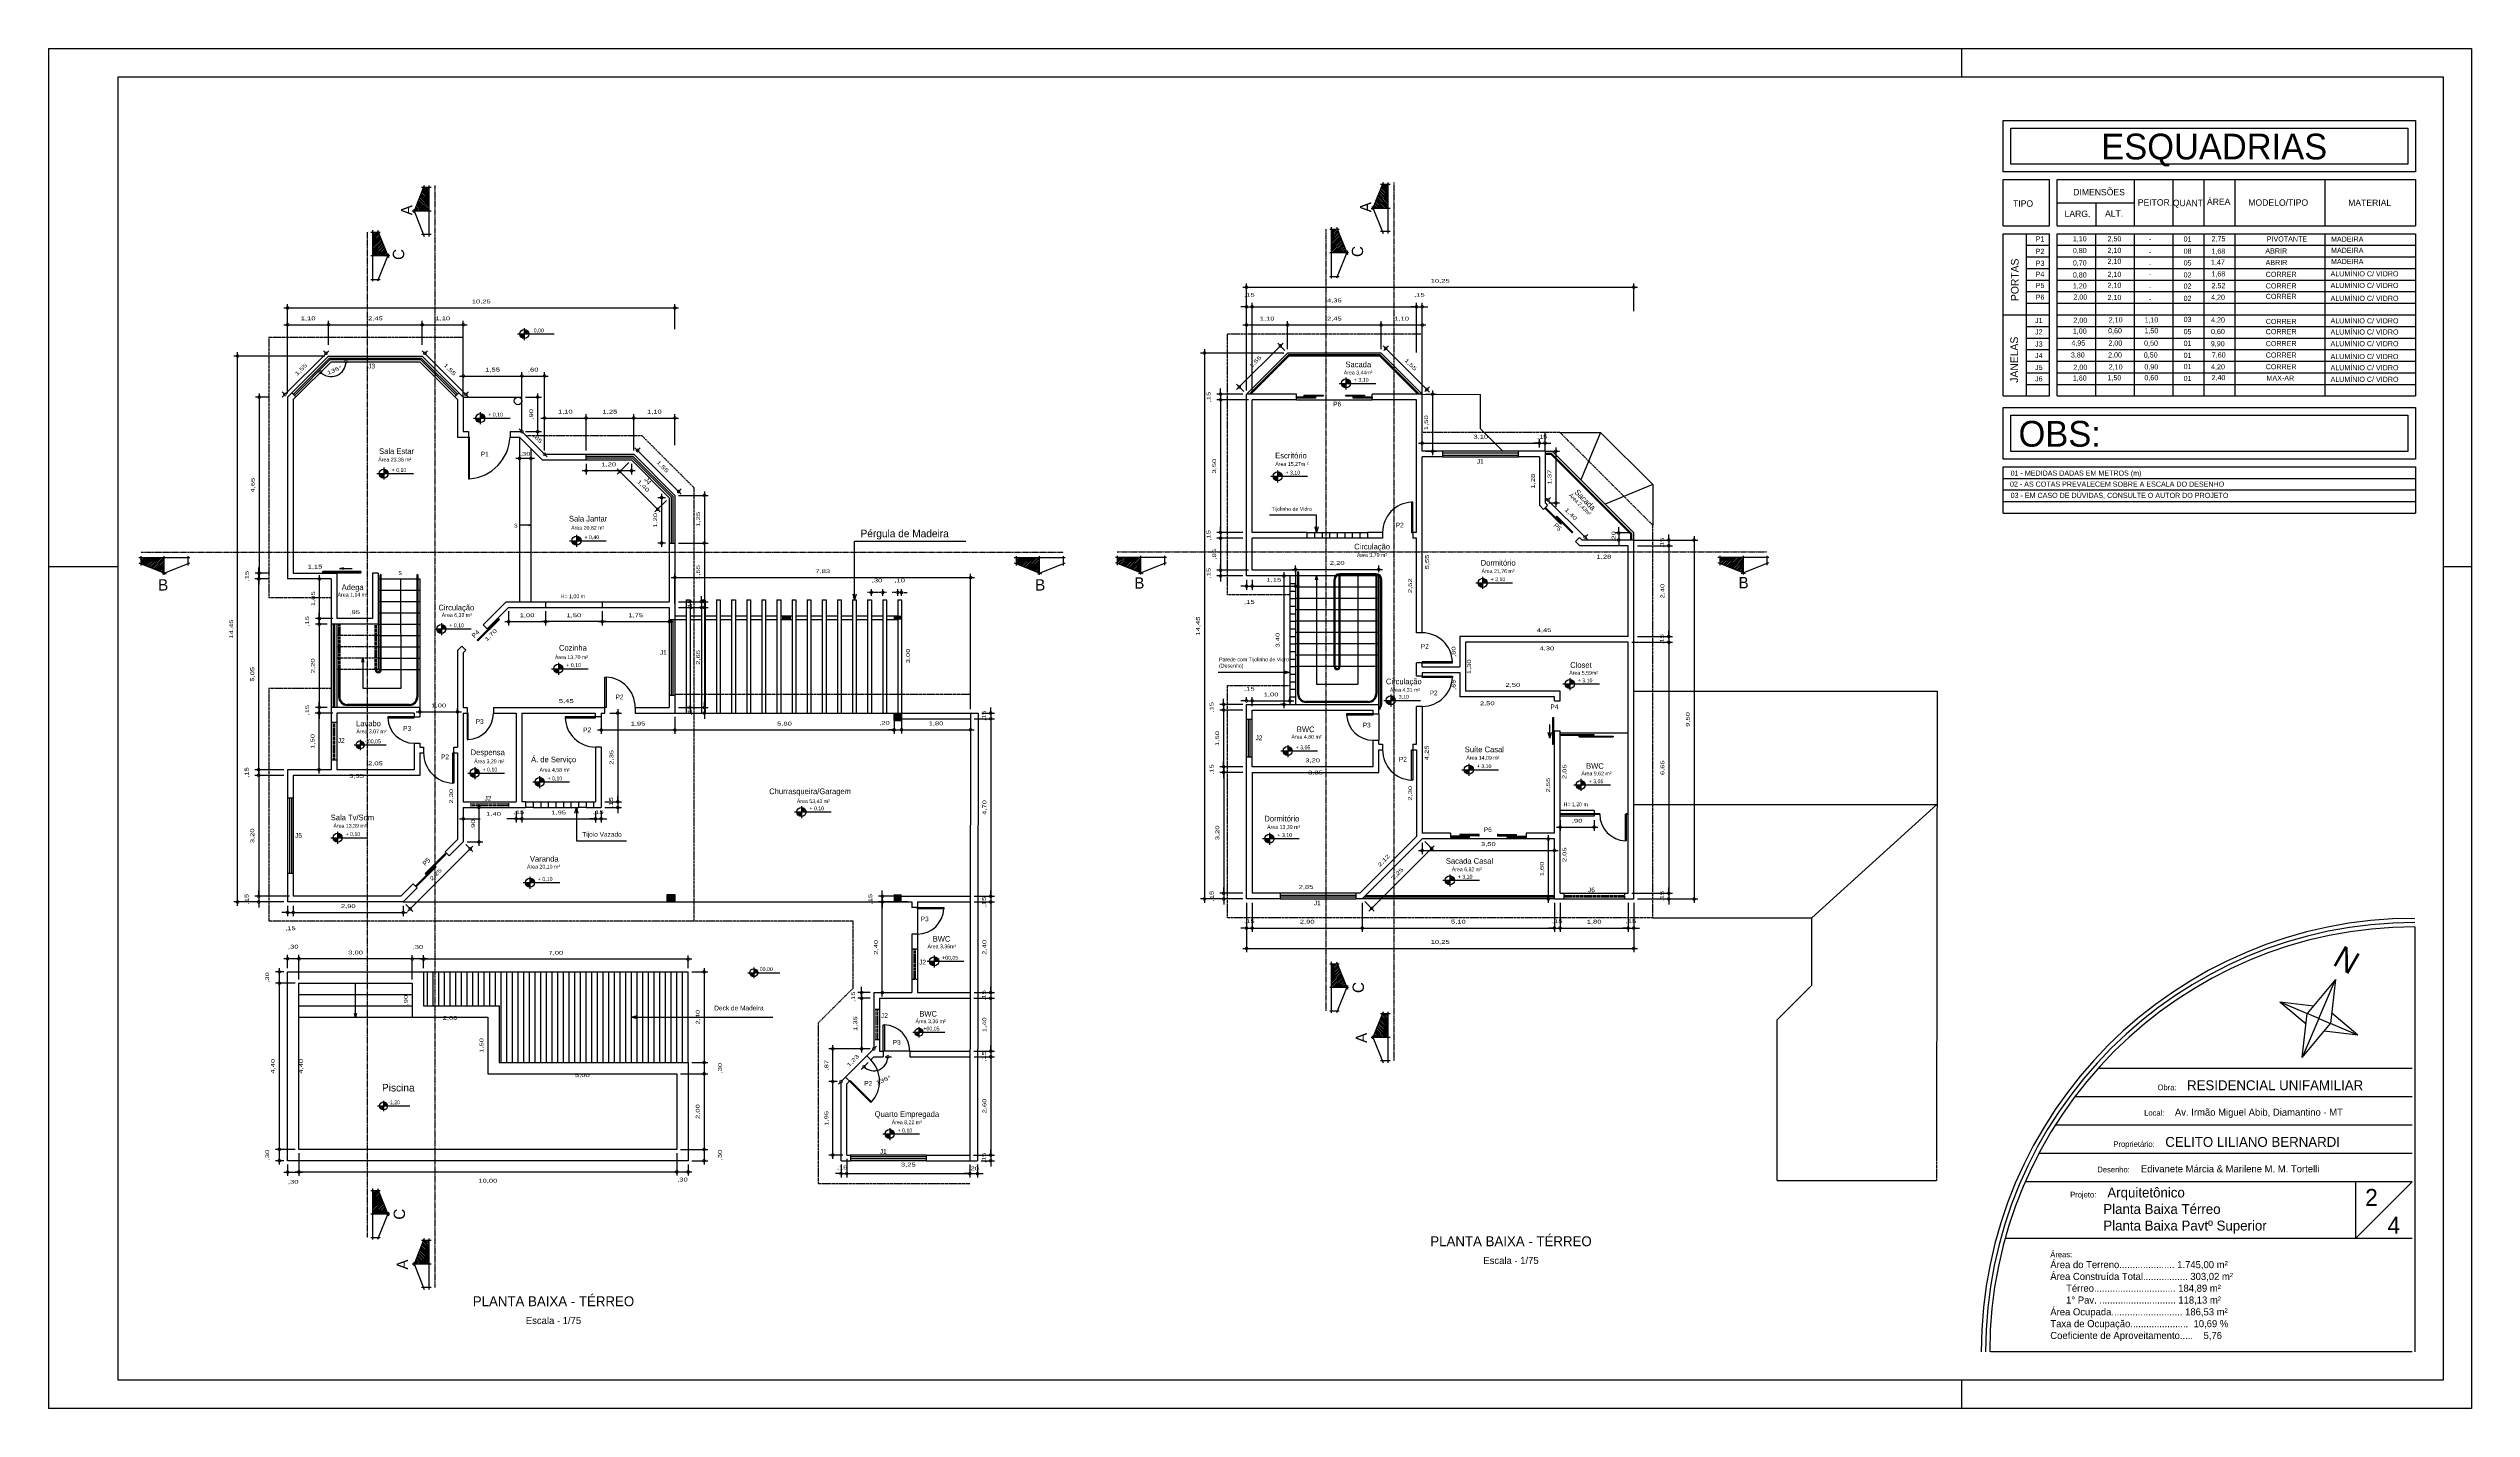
# Paper-space layout 'Layout1' of a CAD drawing. Header units: millimetres. Extents: x 131 to 986, y 224 to 704.
# The model-space entities are those that its viewports show. They can reach past a viewport. Long polylines and large blocks are cut down to what shows.
import ezdxf

# ---------------------------------------------------------------- set-up
doc = ezdxf.new("R2010")
doc.units = ezdxf.units.MM
doc.header["$LTSCALE"] = 0.6
doc.header["$MEASUREMENT"] = 0
doc.linetypes.add('DASHDOT', pattern=[1, 0.5, -0.25, 0, -0.25])
doc.linetypes.add('HIDDEN', pattern=[9.525, 6.35, -3.175])
doc.layers.get('DEFPOINTS').update_dxf_attribs({"color": 253})
for name, color, linetype in [('0.1', 1, 'Continuous'), ('0.3', 3, 'Continuous'), ('0.4', 4, 'Continuous'), ('02', 2, 'Continuous'), ('5', 5, 'Continuous'), ('AR-ALV', 5, 'Continuous'), ('AR-ALV-BXA', 1, 'Continuous'), ('AR-AMB-IDE', 2, 'Continuous'), ('AR-PRJ', 12, 'HIDDEN'), ('AR-TXT', 2, 'Continuous'), ('ViewPort', 6, 'Continuous')]:
    doc.layers.add(name, color=color, linetype=linetype)
doc.layers.get('ViewPort').off()
doc.styles.add('ARQ_COTAS', font='romans.shx', dxfattribs={"width": 1.5})
doc.styles.add('stylUS BT', font='stylu.ttf', dxfattribs={"width": 1.5})
doc.dimstyles.new('ARQ25', dxfattribs={"dimtxt": 0.15, "dimasz": 0.06, "dimexe": 0.125, "dimexo": 0.25, "dimgap": 0.0625, "dimtad": 1, "dimzin": 6, "dimdsep": 46, "dimtxsty": 'stylUS BT', "dimblk1": 'DOTSMALL', "dimblk2": 'DOTSMALL', "dimsah": 1, "dimcen": 0.1125, "dimclrd": 256, "dimclre": 256, "dimclrt": 2, "dimaunit": 1, "dimadec": 0, "dimazin": 0, "dimtfac": 1, "dimtmove": 2, "dimatfit": 3, "dimldrblk": 'OPEN30', "dimfxl": 1, "dimtolj": 1, "dimtzin": 0, "dimarcsym": 0})
doc.dimstyles.new('ARQ_100 - S T', dxfattribs={"dimtxt": 0.1, "dimasz": 0.24, "dimexe": 0.1, "dimexo": 0.2, "dimgap": 0.1, "dimtad": 1, "dimzin": 6, "dimtxsty": 'stylUS BT', "dimblk1": 'DOTSMALL', "dimblk2": 'DOTSMALL', "dimsah": 1, "dimcen": 0.09, "dimse1": 1, "dimse2": 1, "dimsd1": 1, "dimsd2": 1, "dimclrd": 256, "dimclre": 256, "dimclrt": 2, "dimaunit": 1, "dimadec": 0, "dimazin": 0, "dimtfac": 1, "dimtmove": 2, "dimatfit": 3, "dimldrblk": 'DOTSMALL', "dimfxl": 1, "dimtolj": 1, "dimtzin": 0, "dimarcsym": 0})
doc.dimstyles.new('ARQ_100 1', dxfattribs={"dimtxt": 0.1, "dimasz": 0.15, "dimexe": 0.1, "dimexo": 0.1, "dimgap": 0.1, "dimtad": 1, "dimzin": 6, "dimtxsty": 'stylUS BT', "dimblk": 'DOTSMALL', "dimcen": 0.1, "dimdle": 0.1, "dimclrd": 256, "dimclre": 256, "dimclrt": 2, "dimaunit": 1, "dimadec": 0, "dimazin": 0, "dimtfac": 1, "dimtmove": 2, "dimatfit": 3, "dimldrblk": 'OPEN30', "dimfxl": 1, "dimtolj": 1, "dimtzin": 0, "dimarcsym": 0})
doc.dimstyles.new('ARQ_50$7', dxfattribs={"dimtxt": 0.07, "dimasz": 0.1, "dimexe": 0.1, "dimexo": 0.2, "dimgap": 0.025, "dimtad": 1, "dimrnd": 0.1, "dimzin": 6, "dimdsep": 46, "dimtxsty": 'ARQ_COTAS', "dimblk1": 'OPEN90', "dimblk2": 'DOTSMALL', "dimsah": 1, "dimcen": 0.09, "dimclrd": 256, "dimclre": 256, "dimclrt": 151, "dimaunit": 1, "dimadec": 0, "dimazin": 0, "dimtfac": 1, "dimtmove": 2, "dimatfit": 3, "dimldrblk": 'OPEN30', "dimfxl": 1, "dimtolj": 1, "dimtzin": 0, "dimarcsym": 0})
doc.dimstyles.new('COTAS', dxfattribs={"dimscale": 10, "dimtxt": 0.01, "dimasz": 0.01, "dimexe": 0, "dimexo": 0, "dimgap": 0, "dimtad": 1, "dimzin": 0, "dimdsep": 46, "dimtxsty": 'Standard', "dimcen": 0.09, "dimdle": 0.05, "dimclrd": 1, "dimclre": 1, "dimclrt": 5, "dimadec": 0, "dimazin": 0, "dimtfac": 1, "dimtix": 1, "dimtmove": 0, "dimatfit": 3, "dimldrblk": 'OPEN30', "dimfxl": 1, "dimtvp": 2, "dimtolj": 1, "dimtzin": 0, "dimarcsym": 0})

# ---------------------------------------------------------------- blocks, each defined once
blk = doc.blocks.new('new block')
at = {"layer": '0.4'}
for p, q in [((0, 5), (-1.5, 0)), ((0, 5), (1.5, 0)), ((0, 0), (0, 5)), ((0, -5), (-1.5, 0)), ((0, 0), (-1.5, 0)), ((0, -5), (1.5, 0)), ((0, 0), (0, -5)), ((0, 0), (1.5, 0))]:
    blk.add_line(p, q, dxfattribs=at)
at = {"layer": 'AR-AMB-IDE'}
for p, q in [((-5, 0), (-1.15, 1.15)), ((-5, 0), (-1.5, 0)), ((-5, 0), (-1.15, -1.15)), ((5, 0), (1.15, 1.15)), ((5, 0), (1.15, -1.15)), ((5, 0), (1.5, 0))]:
    blk.add_line(p, q, dxfattribs=at)
blk = doc.blocks.new('NORTE')
at = {"layer": 'AR-ALV-BXA', "xscale": 0.3000000000000036, "yscale": 0.3000000000000007, "rotation": 156.9849667249166}
blk.add_blockref('new block', (0.586, 1.381), dxfattribs=at)
at = {"layer": '02', "insert": (1.431, 3.99), "char_height": 0.8, "width": 2.7037, "attachment_point": 1, "rotation": 330}
blk.add_mtext('{\\fStylus BT|b0|i0|c0|p34;N}', dxfattribs=at)
blk = doc.blocks.new('_Open30')
at = {"layer": 'AR-ALV', "color": 0, "lineweight": -2}
for p, q in [((-1, 0.27), (0, 0)), ((0, 0), (-1, -0.27)), ((0, 0), (-1, 0))]:
    blk.add_line(p, q, dxfattribs=at)
blk = doc.blocks.new('_DOTSMALL')
at = {"color": 0, "linetype": 'ByBlock', "const_width": 0.5}
blk.add_lwpolyline([(-0.0625, 0, 1), (0.0625, 0, 1)], format="xyb", close=True, dxfattribs=at)
blk = doc.blocks.new('*D4')
at = {"layer": 'DEFPOINTS', "color": 0, "lineweight": -3}
for p in [(123.109, -6.855), (121.909, -8.055), (122.087, -8.234)]:
    blk.add_point(p, dxfattribs=at)
at = {"layer": 'AR-TXT', "color": 2, "lineweight": -3, "insert": (122.645, -7.592), "char_height": 0.1, "attachment_point": 5, "rotation": 45, "style": 'stylUS BT'}
blk.add_mtext('\\A1;1,70', dxfattribs=at)
blk = doc.blocks.new('*D5')
at = {"layer": 'DEFPOINTS', "color": 0, "lineweight": -3}
for p in [(121.909, -9.501), (121.909, -9.501), (127.359, -9.501)]:
    blk.add_point(p, dxfattribs=at)
at = {"layer": 'AR-TXT', "color": 2, "lineweight": -3, "insert": (124.634, -9.342), "char_height": 0.1, "attachment_point": 5, "style": 'stylUS BT'}
blk.add_mtext('\\A1;5,45', dxfattribs=at)
blk = doc.blocks.new('*D6')
at = {"layer": 'DEFPOINTS', "color": 0, "lineweight": -3}
for p in [(118.559, -11.151), (118.559, -11.151), (120.609, -11.151)]:
    blk.add_point(p, dxfattribs=at)
at = {"layer": 'AR-TXT', "color": 2, "lineweight": -3, "insert": (119.584, -10.992), "char_height": 0.1, "attachment_point": 5, "style": 'stylUS BT'}
blk.add_mtext('\\A1;2,05', dxfattribs=at)
blk = doc.blocks.new('*D7')
at = {"layer": 'DEFPOINTS', "color": 0, "lineweight": -3}
for p in [(121.759, -10.705), (121.759, -13.001), (121.759, -13.001)]:
    blk.add_point(p, dxfattribs=at)
at = {"layer": 'AR-TXT', "color": 2, "lineweight": -3, "insert": (121.599, -11.853), "char_height": 0.1, "attachment_point": 5, "rotation": 90, "style": 'stylUS BT'}
blk.add_mtext('\\A1;2,30', dxfattribs=at)
blk = doc.blocks.new('*D8')
at = {"layer": 'DEFPOINTS', "color": 0, "lineweight": -3}
for p in [(117.409, -11.301), (117.409, -11.484), (120.759, -11.301)]:
    blk.add_point(p, dxfattribs=at)
at = {"layer": 'AR-TXT', "color": 2, "lineweight": -3, "insert": (119.084, -11.325), "char_height": 0.1, "attachment_point": 5, "style": 'stylUS BT'}
blk.add_mtext('\\A1;3,35', dxfattribs=at)
blk = doc.blocks.new('*D9')
at = {"layer": 'DEFPOINTS', "color": 0, "lineweight": -3}
for p in [(122.559, -19.201), (127.559, -19.201), (127.559, -19.405)]:
    blk.add_point(p, dxfattribs=at)
at = {"layer": 'AR-TXT', "color": 2, "lineweight": -3, "insert": (125.059, -19.246), "char_height": 0.1, "attachment_point": 5, "style": 'stylUS BT'}
blk.add_mtext('\\A1;5,00', dxfattribs=at)
blk = doc.blocks.new('*D10')
at = {"layer": 'DEFPOINTS', "color": 0, "lineweight": -3}
for p in [(122.559, -17.701), (122.559, -19.201), (122.559, -19.201)]:
    blk.add_point(p, dxfattribs=at)
at = {"layer": 'AR-TXT', "color": 2, "lineweight": -3, "insert": (122.399, -18.451), "char_height": 0.1, "attachment_point": 5, "rotation": 90, "style": 'stylUS BT'}
blk.add_mtext('\\A1;1,50', dxfattribs=at)
blk = doc.blocks.new('*D11')
at = {"layer": 'DEFPOINTS', "color": 0, "lineweight": -3}
for p in [(120.559, -17.701), (120.559, -17.891), (122.559, -17.701)]:
    blk.add_point(p, dxfattribs=at)
at = {"layer": 'AR-TXT', "color": 2, "lineweight": -3, "insert": (121.559, -17.732), "char_height": 0.1, "attachment_point": 5, "style": 'stylUS BT'}
blk.add_mtext('\\A1;2,00', dxfattribs=at)
blk = doc.blocks.new('*D12')
at = {"layer": 'DEFPOINTS', "color": 0, "lineweight": -3}
for p in [(120.559, -16.801), (120.559, -17.701), (120.559, -17.701)]:
    blk.add_point(p, dxfattribs=at)
at = {"layer": 'AR-TXT', "color": 2, "lineweight": -3, "insert": (120.399, -17.251), "char_height": 0.1, "attachment_point": 5, "rotation": 90, "style": 'stylUS BT'}
blk.add_mtext('\\A1;,90', dxfattribs=at)
blk = doc.blocks.new('*D13')
at = {"layer": 'DEFPOINTS', "color": 0, "lineweight": -3}
for p in [(117.559, -16.801), (117.559, -21.201), (117.784, -21.201)]:
    blk.add_point(p, dxfattribs=at)
at = {"layer": 'AR-TXT', "color": 2, "lineweight": -3, "insert": (117.624, -19.001), "char_height": 0.1, "attachment_point": 5, "rotation": 90, "style": 'stylUS BT'}
blk.add_mtext('\\A1;4,40', dxfattribs=at)
blk = doc.blocks.new('*D14')
at = {"layer": 'DEFPOINTS', "color": 0, "linetype": 'HIDDEN', "lineweight": -3}
for p in [(133.509, -6.651), (133.509, -9.651), (133.509, -9.651)]:
    blk.add_point(p, dxfattribs=at)
at = {"layer": '0.1', "color": 2, "linetype": 'HIDDEN', "insert": (133.687, -8.14), "char_height": 0.1, "attachment_point": 5, "rotation": 90, "style": 'stylUS BT'}
blk.add_mtext('\\A1;3,00', dxfattribs=at)
blk = doc.blocks.new('*D15')
at = {"layer": '0.1', "linetype": 'ByBlock', "lineweight": -2}
for p, q in [((123.876, -1.189), (123.876, -2.301)), ((123.559, -1.289), (123.976, -1.289)), ((123.559, -2.201), (123.976, -2.201))]:
    blk.add_line(p, q, dxfattribs=at)
at = {"layer": 'DEFPOINTS', "color": 0, "linetype": 'ByBlock', "lineweight": -3}
for p in [(123.459, -1.289), (123.459, -2.201), (123.876, -2.201)]:
    blk.add_point(p, dxfattribs=at)
at = {"layer": '0.1', "linetype": 'ByBlock', "lineweight": -2, "xscale": 0.15, "yscale": 0.15, "zscale": 0.15}
for p, rotation in [((123.876, -1.289), 90), ((123.876, -2.201), 270)]:
    blk.add_blockref('_DOTSMALL', p, dxfattribs=dict(at, rotation=rotation))
at = {"layer": '0.1', "color": 2, "linetype": 'ByBlock', "lineweight": -3, "insert": (123.717, -1.745), "char_height": 0.1, "attachment_point": 5, "rotation": 90, "style": 'stylUS BT'}
blk.add_mtext('\\A1;,90', dxfattribs=at)
blk = doc.blocks.new('*D16')
at = {"layer": '0.1', "linetype": 'ByBlock', "lineweight": -2}
for p, q in [((123.959, -1.842), (125.259, -1.842)), ((124.059, -2.701), (124.059, -1.742)), ((125.159, -2.701), (125.159, -1.742))]:
    blk.add_line(p, q, dxfattribs=at)
at = {"layer": 'DEFPOINTS', "color": 0, "linetype": 'ByBlock', "lineweight": -3}
for p in [(125.159, -1.842), (124.059, -2.801), (125.159, -2.801)]:
    blk.add_point(p, dxfattribs=at)
at = {"layer": '0.1', "linetype": 'ByBlock', "lineweight": -2, "xscale": 0.15, "yscale": 0.15, "zscale": 0.15, "rotation": 180}
blk.add_blockref('_DOTSMALL', (124.059, -1.842), dxfattribs=at)
at = {"layer": '0.1', "linetype": 'ByBlock', "lineweight": -2, "xscale": 0.15, "yscale": 0.15, "zscale": 0.15}
blk.add_blockref('_DOTSMALL', (125.159, -1.842), dxfattribs=at)
at = {"layer": '0.1', "color": 2, "linetype": 'ByBlock', "lineweight": -3, "insert": (124.609, -1.683), "char_height": 0.1, "attachment_point": 5, "style": 'stylUS BT'}
blk.add_mtext('\\A1;1,10', dxfattribs=at)
blk = doc.blocks.new('*D17')
at = {"layer": '0.1', "linetype": 'ByBlock', "lineweight": -2}
for p, q in [((117.259, -0.989), (117.259, 0.728)), ((118.346, 0.099), (118.346, 0.728)), ((117.159, 0.628), (118.446, 0.628))]:
    blk.add_line(p, q, dxfattribs=at)
at = {"layer": 'DEFPOINTS', "color": 0, "linetype": 'ByBlock', "lineweight": -3}
for p in [(118.346, 0.628), (118.346, -0.001), (117.259, -1.089)]:
    blk.add_point(p, dxfattribs=at)
at = {"layer": '0.1', "linetype": 'ByBlock', "lineweight": -2, "xscale": 0.15, "yscale": 0.15, "zscale": 0.15, "rotation": 180}
blk.add_blockref('_DOTSMALL', (117.259, 0.628), dxfattribs=at)
at = {"layer": '0.1', "linetype": 'ByBlock', "lineweight": -2, "xscale": 0.15, "yscale": 0.15, "zscale": 0.15}
blk.add_blockref('_DOTSMALL', (118.346, 0.628), dxfattribs=at)
at = {"layer": '0.1', "color": 2, "linetype": 'ByBlock', "lineweight": -3, "insert": (117.803, 0.787), "char_height": 0.1, "attachment_point": 5, "style": 'stylUS BT'}
blk.add_mtext('\\A1;1,10', dxfattribs=at)
blk = doc.blocks.new('*D18')
at = {"layer": '0.1', "linetype": 'ByBlock', "lineweight": -2}
for p, q in [((118.346, 0.099), (118.346, 0.728)), ((120.821, 0.099), (120.821, 0.728)), ((118.246, 0.628), (120.921, 0.628))]:
    blk.add_line(p, q, dxfattribs=at)
at = {"layer": 'DEFPOINTS', "color": 0, "linetype": 'ByBlock', "lineweight": -3}
for p in [(120.821, 0.628), (118.346, -0.001), (120.821, -0.001)]:
    blk.add_point(p, dxfattribs=at)
at = {"layer": '0.1', "linetype": 'ByBlock', "lineweight": -2, "xscale": 0.15, "yscale": 0.15, "zscale": 0.15, "rotation": 180}
blk.add_blockref('_DOTSMALL', (118.346, 0.628), dxfattribs=at)
at = {"layer": '0.1', "linetype": 'ByBlock', "lineweight": -2, "xscale": 0.15, "yscale": 0.15, "zscale": 0.15}
blk.add_blockref('_DOTSMALL', (120.821, 0.628), dxfattribs=at)
at = {"layer": '0.1', "color": 2, "linetype": 'ByBlock', "lineweight": -3, "insert": (119.584, 0.787), "char_height": 0.1, "attachment_point": 5, "style": 'stylUS BT'}
blk.add_mtext('\\A1;2,45', dxfattribs=at)
blk = doc.blocks.new('*D19')
at = {"layer": '0.1', "linetype": 'ByBlock', "lineweight": -2}
for p, q in [((120.821, 0.099), (120.821, 0.728)), ((121.909, -0.989), (121.909, 0.728)), ((120.721, 0.628), (122.009, 0.628))]:
    blk.add_line(p, q, dxfattribs=at)
at = {"layer": 'DEFPOINTS', "color": 0, "linetype": 'ByBlock', "lineweight": -3}
for p in [(121.909, 0.628), (120.821, -0.001), (121.909, -1.089)]:
    blk.add_point(p, dxfattribs=at)
at = {"layer": '0.1', "linetype": 'ByBlock', "lineweight": -2, "xscale": 0.15, "yscale": 0.15, "zscale": 0.15, "rotation": 180}
blk.add_blockref('_DOTSMALL', (120.821, 0.628), dxfattribs=at)
at = {"layer": '0.1', "linetype": 'ByBlock', "lineweight": -2, "xscale": 0.15, "yscale": 0.15, "zscale": 0.15}
blk.add_blockref('_DOTSMALL', (121.909, 0.628), dxfattribs=at)
at = {"layer": '0.1', "color": 2, "linetype": 'ByBlock', "lineweight": -3, "insert": (121.365, 0.787), "char_height": 0.1, "attachment_point": 5, "style": 'stylUS BT'}
blk.add_mtext('\\A1;1,10', dxfattribs=at)
blk = doc.blocks.new('*D20')
at = {"layer": '0.1', "linetype": 'ByBlock', "lineweight": -2}
for p, q in [((121.909, -1.189), (121.909, -0.63)), ((123.459, -1.189), (123.459, -0.63)), ((121.809, -0.73), (123.559, -0.73))]:
    blk.add_line(p, q, dxfattribs=at)
at = {"layer": 'DEFPOINTS', "color": 0, "linetype": 'ByBlock', "lineweight": -3}
for p in [(123.459, -0.73), (121.909, -1.289), (123.459, -1.289)]:
    blk.add_point(p, dxfattribs=at)
at = {"layer": '0.1', "linetype": 'ByBlock', "lineweight": -2, "xscale": 0.15, "yscale": 0.15, "zscale": 0.15, "rotation": 180}
blk.add_blockref('_DOTSMALL', (121.909, -0.73), dxfattribs=at)
at = {"layer": '0.1', "linetype": 'ByBlock', "lineweight": -2, "xscale": 0.15, "yscale": 0.15, "zscale": 0.15}
blk.add_blockref('_DOTSMALL', (123.459, -0.73), dxfattribs=at)
at = {"layer": '0.1', "color": 2, "linetype": 'ByBlock', "lineweight": -3, "insert": (122.684, -0.571), "char_height": 0.1, "attachment_point": 5, "style": 'stylUS BT'}
blk.add_mtext('\\A1;1,55', dxfattribs=at)
blk = doc.blocks.new('*D21')
at = {"layer": '0.1', "linetype": 'ByBlock'}
blk.add_arc((118.409, -0.351), 0.395, 225, 0, dxfattribs=at)
at = {"layer": 'DEFPOINTS', "color": 0, "linetype": 'ByBlock'}
for p in [(118.409, -0.351), (118.409, -0.351), (120.759, -0.351), (117.479, -1.28), (118.409, -0.746)]:
    blk.add_point(p, dxfattribs=at)
at = {"layer": '0.1', "linetype": 'ByBlock', "xscale": 0.15, "yscale": 0.15, "zscale": 0.15}
for p, rotation in [((118.129, -0.63), 135.0000000000116), ((118.803, -0.351), 90.00000000000017)]:
    blk.add_blockref('_DOTSMALL', p, dxfattribs=dict(at, rotation=rotation))
at = {"layer": '0.1', "color": 2, "linetype": 'ByBlock', "insert": (118.501, -0.575), "char_height": 0.1, "attachment_point": 5, "rotation": 22.5, "style": 'stylUS BT'}
blk.add_mtext('\\A1;135°', dxfattribs=at)
blk = doc.blocks.new('*D22')
at = {"layer": '0.1', "linetype": 'ByBlock', "lineweight": -2}
for p, q in [((123.459, -2.101), (123.459, -0.63)), ((124.059, -2.701), (124.059, -0.63)), ((123.359, -0.73), (124.159, -0.73))]:
    blk.add_line(p, q, dxfattribs=at)
at = {"layer": 'DEFPOINTS', "color": 0, "linetype": 'ByBlock', "lineweight": -3}
for p in [(124.059, -0.73), (123.459, -2.201), (124.059, -2.801)]:
    blk.add_point(p, dxfattribs=at)
at = {"layer": '0.1', "linetype": 'ByBlock', "lineweight": -2, "xscale": 0.15, "yscale": 0.15, "zscale": 0.15, "rotation": 180}
blk.add_blockref('_DOTSMALL', (123.459, -0.73), dxfattribs=at)
at = {"layer": '0.1', "linetype": 'ByBlock', "lineweight": -2, "xscale": 0.15, "yscale": 0.15, "zscale": 0.15}
blk.add_blockref('_DOTSMALL', (124.059, -0.73), dxfattribs=at)
at = {"layer": '0.1', "color": 2, "linetype": 'ByBlock', "lineweight": -3, "insert": (123.759, -0.571), "char_height": 0.1, "attachment_point": 5, "style": 'stylUS BT'}
blk.add_mtext('\\A1;,60', dxfattribs=at)
blk = doc.blocks.new('*D23')
at = {"layer": '0.1', "linetype": 'ByBlock', "lineweight": -2}
blk.add_line((123.388, -2.13), (124.129, -2.872), dxfattribs=at)
at = {"layer": 'DEFPOINTS', "color": 0, "linetype": 'ByBlock', "lineweight": -3}
for p in [(123.459, -2.201), (124.059, -2.801), (124.059, -2.801)]:
    blk.add_point(p, dxfattribs=at)
at = {"layer": '0.1', "linetype": 'ByBlock', "lineweight": -2, "xscale": 0.15, "yscale": 0.15, "zscale": 0.15}
for p, rotation in [((123.459, -2.201), 135.000000000001), ((124.059, -2.801), 315.000000000001)]:
    blk.add_blockref('_DOTSMALL', p, dxfattribs=dict(at, rotation=rotation))
at = {"layer": '0.1', "color": 2, "linetype": 'ByBlock', "lineweight": -3, "insert": (123.871, -2.389), "char_height": 0.1, "attachment_point": 5, "rotation": 315, "style": 'stylUS BT'}
blk.add_mtext('\\A1;,85', dxfattribs=at)
blk = doc.blocks.new('*D24')
at = {"layer": '0.1', "linetype": 'ByBlock', "lineweight": -2}
for p, q in [((125.059, -1.842), (126.521, -1.842)), ((125.159, -2.701), (125.159, -1.742)), ((126.421, -2.701), (126.421, -1.742))]:
    blk.add_line(p, q, dxfattribs=at)
at = {"layer": 'DEFPOINTS', "color": 0, "linetype": 'ByBlock', "lineweight": -3}
for p in [(126.421, -1.842), (125.159, -2.801), (126.421, -2.801)]:
    blk.add_point(p, dxfattribs=at)
at = {"layer": '0.1', "linetype": 'ByBlock', "lineweight": -2, "xscale": 0.15, "yscale": 0.15, "zscale": 0.15, "rotation": 180}
blk.add_blockref('_DOTSMALL', (125.159, -1.842), dxfattribs=at)
at = {"layer": '0.1', "linetype": 'ByBlock', "lineweight": -2, "xscale": 0.15, "yscale": 0.15, "zscale": 0.15}
blk.add_blockref('_DOTSMALL', (126.421, -1.842), dxfattribs=at)
at = {"layer": '0.1', "color": 2, "linetype": 'ByBlock', "lineweight": -3, "insert": (125.79, -1.683), "char_height": 0.1, "attachment_point": 5, "style": 'stylUS BT'}
blk.add_mtext('\\A1;1,25', dxfattribs=at)
blk = doc.blocks.new('*D25')
at = {"layer": '0.1', "linetype": 'ByBlock', "lineweight": -2}
for p, q in [((126.321, -1.842), (127.609, -1.842)), ((126.421, -2.701), (126.421, -1.742)), ((127.509, -2.563), (127.509, -1.742))]:
    blk.add_line(p, q, dxfattribs=at)
at = {"layer": 'DEFPOINTS', "color": 0, "linetype": 'ByBlock', "lineweight": -3}
for p in [(127.509, -1.842), (126.421, -2.801), (127.509, -2.663)]:
    blk.add_point(p, dxfattribs=at)
at = {"layer": '0.1', "linetype": 'ByBlock', "lineweight": -2, "xscale": 0.15, "yscale": 0.15, "zscale": 0.15, "rotation": 180}
blk.add_blockref('_DOTSMALL', (126.421, -1.842), dxfattribs=at)
at = {"layer": '0.1', "linetype": 'ByBlock', "lineweight": -2, "xscale": 0.15, "yscale": 0.15, "zscale": 0.15}
blk.add_blockref('_DOTSMALL', (127.509, -1.842), dxfattribs=at)
at = {"layer": '0.1', "color": 2, "linetype": 'ByBlock', "lineweight": -3, "insert": (126.965, -1.683), "char_height": 0.1, "attachment_point": 5, "style": 'stylUS BT'}
blk.add_mtext('\\A1;1,10', dxfattribs=at)
blk = doc.blocks.new('*D26')
at = {"layer": '0.1', "linetype": 'ByBlock', "lineweight": -2}
for p, q in [((128.292, -3.789), (128.292, -5.251)), ((127.609, -3.889), (128.392, -3.889)), ((127.609, -5.151), (128.392, -5.151))]:
    blk.add_line(p, q, dxfattribs=at)
at = {"layer": 'DEFPOINTS', "color": 0, "linetype": 'ByBlock', "lineweight": -3}
for p in [(127.509, -3.889), (127.509, -5.151), (128.292, -5.151)]:
    blk.add_point(p, dxfattribs=at)
at = {"layer": '0.1', "linetype": 'ByBlock', "lineweight": -2, "xscale": 0.15, "yscale": 0.15, "zscale": 0.15}
for p, rotation in [((128.292, -3.889), 90), ((128.292, -5.151), 270)]:
    blk.add_blockref('_DOTSMALL', p, dxfattribs=dict(at, rotation=rotation))
at = {"layer": '0.1', "color": 2, "linetype": 'ByBlock', "lineweight": -3, "insert": (128.133, -4.52), "char_height": 0.1, "attachment_point": 5, "rotation": 90, "style": 'stylUS BT'}
blk.add_mtext('\\A1;1,25', dxfattribs=at)
blk = doc.blocks.new('*D27')
at = {"layer": '0.1', "linetype": 'ByBlock', "lineweight": -2}
for p, q in [((128.292, -5.051), (128.292, -6.805)), ((127.609, -5.151), (128.392, -5.151)), ((127.609, -6.705), (128.392, -6.705))]:
    blk.add_line(p, q, dxfattribs=at)
at = {"layer": 'DEFPOINTS', "color": 0, "linetype": 'ByBlock', "lineweight": -3}
for p in [(127.509, -5.151), (127.509, -6.705), (128.292, -6.705)]:
    blk.add_point(p, dxfattribs=at)
at = {"layer": '0.1', "linetype": 'ByBlock', "lineweight": -2, "xscale": 0.15, "yscale": 0.15, "zscale": 0.15}
for p, rotation in [((128.292, -5.151), 90), ((128.292, -6.705), 270)]:
    blk.add_blockref('_DOTSMALL', p, dxfattribs=dict(at, rotation=rotation))
at = {"layer": '0.1', "color": 2, "linetype": 'ByBlock', "lineweight": -3, "insert": (128.133, -5.928), "char_height": 0.1, "attachment_point": 5, "rotation": 90, "style": 'stylUS BT'}
blk.add_mtext('\\A1;1,55', dxfattribs=at)
blk = doc.blocks.new('*D28')
at = {"layer": '0.1', "linetype": 'ByBlock', "lineweight": -2}
for p, q in [((126.45, -2.63), (127.679, -3.86)), ((126.491, -2.73), (126.591, -2.63)), ((127.579, -3.818), (127.679, -3.718))]:
    blk.add_line(p, q, dxfattribs=at)
at = {"layer": 'DEFPOINTS', "color": 0, "linetype": 'ByBlock', "lineweight": -3}
for p in [(126.421, -2.801), (127.609, -3.789), (127.509, -3.889)]:
    blk.add_point(p, dxfattribs=at)
at = {"layer": '0.1', "linetype": 'ByBlock', "lineweight": -2, "xscale": 0.15, "yscale": 0.15, "zscale": 0.15}
for p, rotation in [((126.521, -2.701), 134.9999999999974), ((127.609, -3.789), 314.9999999999974)]:
    blk.add_blockref('_DOTSMALL', p, dxfattribs=dict(at, rotation=rotation))
at = {"layer": '0.1', "color": 2, "linetype": 'ByBlock', "lineweight": -3, "insert": (127.177, -3.133), "char_height": 0.1, "attachment_point": 5, "rotation": 315, "style": 'stylUS BT'}
blk.add_mtext('\\A1;1,55', dxfattribs=at)
blk = doc.blocks.new('*D29')
at = {"layer": '0.1', "linetype": 'ByBlock', "lineweight": -2}
for p, q in [((116.506, -1.189), (116.506, -6.051)), ((116.752, -1.289), (116.406, -1.289)), ((116.752, -5.951), (116.406, -5.951))]:
    blk.add_line(p, q, dxfattribs=at)
at = {"layer": 'DEFPOINTS', "color": 0, "linetype": 'ByBlock', "lineweight": -3}
for p in [(116.852, -1.289), (116.506, -5.951), (116.852, -5.951)]:
    blk.add_point(p, dxfattribs=at)
at = {"layer": '0.1', "linetype": 'ByBlock', "lineweight": -2, "xscale": 0.15, "yscale": 0.15, "zscale": 0.15}
for p, rotation in [((116.506, -1.289), 90), ((116.506, -5.951), 270)]:
    blk.add_blockref('_DOTSMALL', p, dxfattribs=dict(at, rotation=rotation))
at = {"layer": '0.1', "color": 2, "linetype": 'ByBlock', "lineweight": -3, "insert": (116.347, -3.62), "char_height": 0.1, "attachment_point": 5, "rotation": 90, "style": 'stylUS BT'}
blk.add_mtext('\\A1;4,65', dxfattribs=at)
blk = doc.blocks.new('*D30')
at = {"layer": '0.1', "linetype": 'ByBlock', "lineweight": -2}
for p, q in [((116.752, -5.951), (116.4, -5.951)), ((116.759, -6.101), (116.4, -6.101)), ((116.5, -5.951), (116.5, -5.801)), ((116.5, -5.951), (116.5, -6.101)), ((116.5, -6.101), (116.5, -6.251))]:
    blk.add_line(p, q, dxfattribs=at)
at = {"layer": 'DEFPOINTS', "color": 0, "linetype": 'ByBlock', "lineweight": -3}
for p in [(116.5, -6.101), (116.852, -5.951), (116.859, -6.101)]:
    blk.add_point(p, dxfattribs=at)
at = {"layer": '0.1', "linetype": 'ByBlock', "lineweight": -2, "xscale": 0.15, "yscale": 0.15, "zscale": 0.15}
for p, rotation in [((116.5, -5.951), 270), ((116.5, -6.101), 90)]:
    blk.add_blockref('_DOTSMALL', p, dxfattribs=dict(at, rotation=rotation))
at = {"layer": '0.1', "color": 2, "linetype": 'ByBlock', "lineweight": -3, "insert": (116.191, -6.026), "char_height": 0.1, "attachment_point": 5, "rotation": 90, "style": 'stylUS BT'}
blk.add_mtext('\\A1;,15', dxfattribs=at)
blk = doc.blocks.new('*D31')
at = {"layer": '0.1', "linetype": 'ByBlock', "lineweight": -2}
for p, q in [((116.759, -6.101), (116.394, -6.101)), ((116.494, -11.251), (116.494, -6.001)), ((116.759, -11.151), (116.394, -11.151))]:
    blk.add_line(p, q, dxfattribs=at)
at = {"layer": 'DEFPOINTS', "color": 0, "linetype": 'ByBlock', "lineweight": -3}
for p in [(116.494, -6.101), (116.859, -6.101), (116.859, -11.151)]:
    blk.add_point(p, dxfattribs=at)
at = {"layer": '0.1', "linetype": 'ByBlock', "lineweight": -2, "xscale": 0.15, "yscale": 0.15, "zscale": 0.15}
for p, rotation in [((116.494, -6.101), 90), ((116.494, -11.151), 270)]:
    blk.add_blockref('_DOTSMALL', p, dxfattribs=dict(at, rotation=rotation))
at = {"layer": '0.1', "color": 2, "linetype": 'ByBlock', "lineweight": -3, "insert": (116.335, -8.626), "char_height": 0.1, "attachment_point": 5, "rotation": 90, "style": 'stylUS BT'}
blk.add_mtext('\\A1;5,05', dxfattribs=at)
blk = doc.blocks.new('*D32')
at = {"layer": '0.1', "linetype": 'ByBlock', "lineweight": -2}
for p, q in [((117.159, -11.151), (116.394, -11.151)), ((117.159, -11.301), (116.394, -11.301)), ((116.494, -11.151), (116.494, -11.001)), ((116.494, -11.151), (116.494, -11.301)), ((116.494, -11.301), (116.494, -11.451))]:
    blk.add_line(p, q, dxfattribs=at)
at = {"layer": 'DEFPOINTS', "color": 0, "linetype": 'ByBlock', "lineweight": -3}
for p in [(116.494, -11.301), (117.259, -11.151), (117.259, -11.301)]:
    blk.add_point(p, dxfattribs=at)
at = {"layer": '0.1', "linetype": 'ByBlock', "lineweight": -2, "xscale": 0.15, "yscale": 0.15, "zscale": 0.15}
for p, rotation in [((116.494, -11.151), 270), ((116.494, -11.301), 90)]:
    blk.add_blockref('_DOTSMALL', p, dxfattribs=dict(at, rotation=rotation))
at = {"layer": '0.1', "color": 2, "linetype": 'ByBlock', "lineweight": -3, "insert": (116.185, -11.226), "char_height": 0.1, "attachment_point": 5, "rotation": 90, "style": 'stylUS BT'}
blk.add_mtext('\\A1;,15', dxfattribs=at)
blk = doc.blocks.new('*D33')
at = {"layer": '0.1', "linetype": 'ByBlock', "lineweight": -2}
for p, q in [((117.159, -11.301), (116.394, -11.301)), ((116.494, -11.201), (116.494, -14.601)), ((117.309, -14.501), (116.394, -14.501))]:
    blk.add_line(p, q, dxfattribs=at)
at = {"layer": 'DEFPOINTS', "color": 0, "linetype": 'ByBlock', "lineweight": -3}
for p in [(117.259, -11.301), (116.494, -14.501), (117.409, -14.501)]:
    blk.add_point(p, dxfattribs=at)
at = {"layer": '0.1', "linetype": 'ByBlock', "lineweight": -2, "xscale": 0.15, "yscale": 0.15, "zscale": 0.15}
for p, rotation in [((116.494, -11.301), 90), ((116.494, -14.501), 270)]:
    blk.add_blockref('_DOTSMALL', p, dxfattribs=dict(at, rotation=rotation))
at = {"layer": '0.1', "color": 2, "linetype": 'ByBlock', "lineweight": -3, "insert": (116.335, -12.901), "char_height": 0.1, "attachment_point": 5, "rotation": 90, "style": 'stylUS BT'}
blk.add_mtext('\\A1;3,20', dxfattribs=at)
blk = doc.blocks.new('*D34')
at = {"layer": '0.1', "linetype": 'ByBlock', "lineweight": -2}
for p, q in [((117.309, -14.501), (116.394, -14.501)), ((117.159, -14.651), (116.394, -14.651)), ((116.494, -14.501), (116.494, -14.351)), ((116.494, -14.501), (116.494, -14.651)), ((116.494, -14.651), (116.494, -14.801))]:
    blk.add_line(p, q, dxfattribs=at)
at = {"layer": 'DEFPOINTS', "color": 0, "linetype": 'ByBlock', "lineweight": -3}
for p in [(116.494, -14.651), (117.259, -14.651), (117.409, -14.501)]:
    blk.add_point(p, dxfattribs=at)
at = {"layer": '0.1', "linetype": 'ByBlock', "lineweight": -2, "xscale": 0.15, "yscale": 0.15, "zscale": 0.15}
for p, rotation in [((116.494, -14.501), 270), ((116.494, -14.651), 90)]:
    blk.add_blockref('_DOTSMALL', p, dxfattribs=dict(at, rotation=rotation))
at = {"layer": '0.1', "color": 2, "linetype": 'ByBlock', "lineweight": -3, "insert": (116.185, -14.576), "char_height": 0.1, "attachment_point": 5, "rotation": 90, "style": 'stylUS BT'}
blk.add_mtext('\\A1;,15', dxfattribs=at)
blk = doc.blocks.new('*D35')
at = {"layer": '0.1', "linetype": 'ByBlock', "lineweight": -2}
for p, q in [((117.309, -14.931), (120.421, -14.931)), ((117.409, -14.751), (117.409, -15.031)), ((120.321, -14.751), (120.321, -15.031))]:
    blk.add_line(p, q, dxfattribs=at)
at = {"layer": 'DEFPOINTS', "color": 0, "linetype": 'ByBlock', "lineweight": -3}
for p in [(117.409, -14.651), (120.321, -14.651), (120.321, -14.931)]:
    blk.add_point(p, dxfattribs=at)
at = {"layer": '0.1', "linetype": 'ByBlock', "lineweight": -2, "xscale": 0.15, "yscale": 0.15, "zscale": 0.15, "rotation": 180}
blk.add_blockref('_DOTSMALL', (117.409, -14.931), dxfattribs=at)
at = {"layer": '0.1', "linetype": 'ByBlock', "lineweight": -2, "xscale": 0.15, "yscale": 0.15, "zscale": 0.15}
blk.add_blockref('_DOTSMALL', (120.321, -14.931), dxfattribs=at)
at = {"layer": '0.1', "color": 2, "linetype": 'ByBlock', "lineweight": -3, "insert": (118.865, -14.772), "char_height": 0.1, "attachment_point": 5, "style": 'stylUS BT'}
blk.add_mtext('\\A1;2,90', dxfattribs=at)
blk = doc.blocks.new('*D36')
at = {"layer": '0.1', "linetype": 'ByBlock', "lineweight": -2}
for p, q in [((120.433, -14.905), (122.162, -13.176)), ((121.979, -13.134), (122.162, -13.317)), ((120.391, -14.722), (120.575, -14.905))]:
    blk.add_line(p, q, dxfattribs=at)
at = {"layer": 'DEFPOINTS', "color": 0, "linetype": 'ByBlock', "lineweight": -3}
for p in [(121.909, -13.063), (122.092, -13.246), (120.321, -14.651)]:
    blk.add_point(p, dxfattribs=at)
at = {"layer": '0.1', "linetype": 'ByBlock', "lineweight": -2, "xscale": 0.15, "yscale": 0.15, "zscale": 0.15}
for p, rotation in [((122.092, -13.246), 45.00000000000102), ((120.504, -14.834), 225.000000000001)]:
    blk.add_blockref('_DOTSMALL', p, dxfattribs=dict(at, rotation=rotation))
at = {"layer": '0.1', "color": 2, "linetype": 'ByBlock', "lineweight": -3, "insert": (121.185, -13.928), "char_height": 0.1, "attachment_point": 5, "rotation": 45, "style": 'stylUS BT'}
blk.add_mtext('\\A1;2,25', dxfattribs=at)
blk = doc.blocks.new('*D37')
at = {"layer": '0.1', "linetype": 'ByBlock', "lineweight": -2}
for p, q in [((122.009, -12.151), (122.423, -12.151)), ((122.323, -12.051), (122.323, -13.163)), ((122.009, -13.063), (122.423, -13.063))]:
    blk.add_line(p, q, dxfattribs=at)
at = {"layer": 'DEFPOINTS', "color": 0, "linetype": 'ByBlock', "lineweight": -3}
for p in [(121.909, -12.151), (121.909, -13.063), (122.323, -13.063)]:
    blk.add_point(p, dxfattribs=at)
at = {"layer": '0.1', "linetype": 'ByBlock', "lineweight": -2, "xscale": 0.15, "yscale": 0.15, "zscale": 0.15}
for p, rotation in [((122.323, -12.151), 90), ((122.323, -13.063), 270)]:
    blk.add_blockref('_DOTSMALL', p, dxfattribs=dict(at, rotation=rotation))
at = {"layer": '0.1', "color": 2, "linetype": 'ByBlock', "lineweight": -3, "insert": (122.171, -12.607), "char_height": 0.1, "attachment_point": 5, "rotation": 90, "style": 'stylUS BT'}
blk.add_mtext('\\A1;.90', dxfattribs=at)
blk = doc.blocks.new('*D38')
at = {"layer": '0.1', "linetype": 'ByBlock', "lineweight": -2}
for p, q in [((121.809, -12.451), (122.357, -12.451)), ((121.909, -12.251), (121.909, -12.551)), ((123.409, -12.451), (123.06, -12.451)), ((123.309, -12.251), (123.309, -12.551))]:
    blk.add_line(p, q, dxfattribs=at)
at = {"layer": 'DEFPOINTS', "color": 0, "linetype": 'ByBlock', "lineweight": -3}
for p in [(121.909, -12.151), (123.309, -12.151), (123.309, -12.451)]:
    blk.add_point(p, dxfattribs=at)
at = {"layer": '0.1', "linetype": 'ByBlock', "lineweight": -2, "xscale": 0.15, "yscale": 0.15, "zscale": 0.15, "rotation": 180}
blk.add_blockref('_DOTSMALL', (121.909, -12.451), dxfattribs=at)
at = {"layer": '0.1', "linetype": 'ByBlock', "lineweight": -2, "xscale": 0.15, "yscale": 0.15, "zscale": 0.15}
blk.add_blockref('_DOTSMALL', (123.309, -12.451), dxfattribs=at)
at = {"layer": '0.1', "color": 2, "linetype": 'ByBlock', "lineweight": -3, "insert": (122.709, -12.329), "char_height": 0.1, "attachment_point": 5, "style": 'stylUS BT'}
blk.add_mtext('\\A1;1,40', dxfattribs=at)
blk = doc.blocks.new('*D39')
at = {"layer": '0.1', "linetype": 'ByBlock', "lineweight": -2}
for p, q in [((123.309, -12.451), (123.159, -12.451)), ((123.309, -12.251), (123.309, -12.551)), ((123.309, -12.451), (123.457, -12.451)), ((123.457, -12.251), (123.457, -12.551)), ((123.457, -12.451), (123.607, -12.451))]:
    blk.add_line(p, q, dxfattribs=at)
at = {"layer": 'DEFPOINTS', "color": 0, "linetype": 'ByBlock', "lineweight": -3}
for p in [(123.309, -12.151), (123.457, -12.151), (123.457, -12.451)]:
    blk.add_point(p, dxfattribs=at)
at = {"layer": '0.1', "linetype": 'ByBlock', "lineweight": -2, "xscale": 0.15, "yscale": 0.15, "zscale": 0.15}
blk.add_blockref('_DOTSMALL', (123.309, -12.451), dxfattribs=at)
at = {"layer": '0.1', "linetype": 'ByBlock', "lineweight": -2, "xscale": 0.15, "yscale": 0.15, "zscale": 0.15, "rotation": 180}
blk.add_blockref('_DOTSMALL', (123.457, -12.451), dxfattribs=at)
at = {"layer": '0.1', "color": 2, "linetype": 'ByBlock', "lineweight": -3, "insert": (123.382, -12.283), "char_height": 0.1, "attachment_point": 5, "style": 'stylUS BT'}
blk.add_mtext('\\A1;,15', dxfattribs=at)
blk = doc.blocks.new('*D40')
at = {"layer": '0.1', "linetype": 'ByBlock', "lineweight": -2}
for p, q in [((123.357, -12.451), (125.511, -12.451)), ((123.457, -12.251), (123.457, -12.551)), ((125.411, -12.251), (125.411, -12.551))]:
    blk.add_line(p, q, dxfattribs=at)
at = {"layer": 'DEFPOINTS', "color": 0, "linetype": 'ByBlock', "lineweight": -3}
for p in [(123.457, -12.151), (125.411, -12.151), (125.411, -12.451)]:
    blk.add_point(p, dxfattribs=at)
at = {"layer": '0.1', "linetype": 'ByBlock', "lineweight": -2, "xscale": 0.15, "yscale": 0.15, "zscale": 0.15, "rotation": 180}
blk.add_blockref('_DOTSMALL', (123.457, -12.451), dxfattribs=at)
at = {"layer": '0.1', "linetype": 'ByBlock', "lineweight": -2, "xscale": 0.15, "yscale": 0.15, "zscale": 0.15}
blk.add_blockref('_DOTSMALL', (125.411, -12.451), dxfattribs=at)
at = {"layer": '0.1', "color": 2, "linetype": 'ByBlock', "lineweight": -3, "insert": (124.434, -12.292), "char_height": 0.1, "attachment_point": 5, "style": 'stylUS BT'}
blk.add_mtext('\\A1;1,95', dxfattribs=at)
blk = doc.blocks.new('*D41')
at = {"layer": '0.1', "linetype": 'ByBlock', "lineweight": -2}
for p, q in [((118.309, -7.301), (117.996, -7.301)), ((118.096, -7.201), (118.096, -9.601)), ((118.309, -9.501), (117.996, -9.501))]:
    blk.add_line(p, q, dxfattribs=at)
at = {"layer": 'DEFPOINTS', "color": 0, "linetype": 'ByBlock', "lineweight": -3}
for p in [(118.409, -7.301), (118.096, -9.501), (118.409, -9.501)]:
    blk.add_point(p, dxfattribs=at)
at = {"layer": '0.1', "linetype": 'ByBlock', "lineweight": -2, "xscale": 0.15, "yscale": 0.15, "zscale": 0.15}
for p, rotation in [((118.096, -7.301), 90), ((118.096, -9.501), 270)]:
    blk.add_blockref('_DOTSMALL', p, dxfattribs=dict(at, rotation=rotation))
at = {"layer": '0.1', "color": 2, "linetype": 'ByBlock', "lineweight": -3, "insert": (117.937, -8.401), "char_height": 0.1, "attachment_point": 5, "rotation": 90, "style": 'stylUS BT'}
blk.add_mtext('\\A1;2,20', dxfattribs=at)
blk = doc.blocks.new('*D42')
at = {"layer": '0.1', "linetype": 'ByBlock', "lineweight": -2}
for p, q in [((120.659, -9.619), (121.859, -9.619)), ((120.759, -9.651), (120.759, -9.519)), ((121.759, -9.651), (121.759, -9.519))]:
    blk.add_line(p, q, dxfattribs=at)
at = {"layer": 'DEFPOINTS', "color": 0, "linetype": 'ByBlock', "lineweight": -3}
for p in [(121.759, -9.619), (120.759, -9.751), (121.759, -9.751)]:
    blk.add_point(p, dxfattribs=at)
at = {"layer": '0.1', "linetype": 'ByBlock', "lineweight": -2, "xscale": 0.15, "yscale": 0.15, "zscale": 0.15, "rotation": 180}
blk.add_blockref('_DOTSMALL', (120.759, -9.619), dxfattribs=at)
at = {"layer": '0.1', "linetype": 'ByBlock', "lineweight": -2, "xscale": 0.15, "yscale": 0.15, "zscale": 0.15}
blk.add_blockref('_DOTSMALL', (121.759, -9.619), dxfattribs=at)
at = {"layer": '0.1', "color": 2, "linetype": 'ByBlock', "lineweight": -3, "insert": (121.259, -9.459), "char_height": 0.1, "attachment_point": 5, "style": 'stylUS BT'}
blk.add_mtext('\\A1;1,00', dxfattribs=at)
blk = doc.blocks.new('*D43')
at = {"layer": '0.1', "linetype": 'ByBlock', "lineweight": -2}
for p, q in [((118.309, -9.501), (117.996, -9.501)), ((118.096, -9.501), (118.096, -9.351)), ((118.096, -9.501), (118.096, -9.651)), ((118.459, -9.651), (117.996, -9.651)), ((118.096, -9.651), (118.096, -9.801))]:
    blk.add_line(p, q, dxfattribs=at)
at = {"layer": 'DEFPOINTS', "color": 0, "linetype": 'ByBlock', "lineweight": -3}
for p in [(118.409, -9.501), (118.096, -9.651), (118.559, -9.651)]:
    blk.add_point(p, dxfattribs=at)
at = {"layer": '0.1', "linetype": 'ByBlock', "lineweight": -2, "xscale": 0.15, "yscale": 0.15, "zscale": 0.15}
for p, rotation in [((118.096, -9.501), 270), ((118.096, -9.651), 90)]:
    blk.add_blockref('_DOTSMALL', p, dxfattribs=dict(at, rotation=rotation))
at = {"layer": '0.1', "color": 2, "linetype": 'ByBlock', "lineweight": -3, "insert": (117.787, -9.576), "char_height": 0.1, "attachment_point": 5, "rotation": 90, "style": 'stylUS BT'}
blk.add_mtext('\\A1;,15', dxfattribs=at)
blk = doc.blocks.new('*D44')
at = {"layer": '0.1', "linetype": 'ByBlock', "lineweight": -2}
for p, q in [((118.09, -9.551), (118.09, -11.251)), ((118.459, -9.651), (117.99, -9.651)), ((118.309, -11.151), (117.99, -11.151))]:
    blk.add_line(p, q, dxfattribs=at)
at = {"layer": 'DEFPOINTS', "color": 0, "linetype": 'ByBlock', "lineweight": -3}
for p in [(118.559, -9.651), (118.09, -11.151), (118.409, -11.151)]:
    blk.add_point(p, dxfattribs=at)
at = {"layer": '0.1', "linetype": 'ByBlock', "lineweight": -2, "xscale": 0.15, "yscale": 0.15, "zscale": 0.15}
for p, rotation in [((118.09, -9.651), 90), ((118.09, -11.151), 270)]:
    blk.add_blockref('_DOTSMALL', p, dxfattribs=dict(at, rotation=rotation))
at = {"layer": '0.1', "color": 2, "linetype": 'ByBlock', "lineweight": -3, "insert": (117.93, -10.401), "char_height": 0.1, "attachment_point": 5, "rotation": 90, "style": 'stylUS BT'}
blk.add_mtext('\\A1;1,50', dxfattribs=at)
blk = doc.blocks.new('*D45')
at = {"layer": '0.1', "linetype": 'ByBlock', "lineweight": -2}
for p, q in [((118.096, -7.151), (118.096, -7.001)), ((118.459, -7.151), (117.996, -7.151)), ((118.309, -7.301), (117.996, -7.301)), ((118.096, -7.301), (118.096, -7.151)), ((118.096, -7.301), (118.096, -7.451))]:
    blk.add_line(p, q, dxfattribs=at)
at = {"layer": 'DEFPOINTS', "color": 0, "linetype": 'ByBlock', "lineweight": -3}
for p in [(118.096, -7.151), (118.409, -7.301), (118.559, -7.151)]:
    blk.add_point(p, dxfattribs=at)
at = {"layer": '0.1', "linetype": 'ByBlock', "lineweight": -2, "xscale": 0.15, "yscale": 0.15, "zscale": 0.15}
for p, rotation in [((118.096, -7.151), 270), ((118.096, -7.301), 90)]:
    blk.add_blockref('_DOTSMALL', p, dxfattribs=dict(at, rotation=rotation))
at = {"layer": '0.1', "color": 2, "linetype": 'ByBlock', "lineweight": -3, "insert": (117.787, -7.226), "char_height": 0.1, "attachment_point": 5, "rotation": 90, "style": 'stylUS BT'}
blk.add_mtext('\\A1;,15', dxfattribs=at)
blk = doc.blocks.new('*D46')
at = {"layer": '0.1', "linetype": 'ByBlock', "lineweight": -2}
for p, q in [((118.309, -6.101), (118.002, -6.101)), ((118.102, -7.251), (118.102, -6.001)), ((118.459, -7.151), (118.002, -7.151))]:
    blk.add_line(p, q, dxfattribs=at)
at = {"layer": 'DEFPOINTS', "color": 0, "linetype": 'ByBlock', "lineweight": -3}
for p in [(118.102, -6.101), (118.409, -6.101), (118.559, -7.151)]:
    blk.add_point(p, dxfattribs=at)
at = {"layer": '0.1', "linetype": 'ByBlock', "lineweight": -2, "xscale": 0.15, "yscale": 0.15, "zscale": 0.15}
for p, rotation in [((118.102, -6.101), 90), ((118.102, -7.151), 270)]:
    blk.add_blockref('_DOTSMALL', p, dxfattribs=dict(at, rotation=rotation))
at = {"layer": '0.1', "color": 2, "linetype": 'ByBlock', "lineweight": -3, "insert": (117.943, -6.626), "char_height": 0.1, "attachment_point": 5, "rotation": 90, "style": 'stylUS BT'}
blk.add_mtext('\\A1;1,05', dxfattribs=at)
blk = doc.blocks.new('*D47')
at = {"layer": '0.1', "linetype": 'ByBlock', "lineweight": -2}
for p, q in [((127.609, -6.705), (128.309, -6.705)), ((127.609, -6.855), (128.309, -6.855)), ((128.209, -6.705), (128.209, -6.555)), ((128.209, -6.705), (128.209, -6.855)), ((128.209, -6.855), (128.209, -7.005))]:
    blk.add_line(p, q, dxfattribs=at)
at = {"layer": 'DEFPOINTS', "color": 0, "linetype": 'ByBlock', "lineweight": -3}
for p in [(127.509, -6.705), (127.509, -6.855), (128.209, -6.855)]:
    blk.add_point(p, dxfattribs=at)
at = {"layer": '0.1', "linetype": 'ByBlock', "lineweight": -2, "xscale": 0.15, "yscale": 0.15, "zscale": 0.15}
for p, rotation in [((128.209, -6.705), 270), ((128.209, -6.855), 90)]:
    blk.add_blockref('_DOTSMALL', p, dxfattribs=dict(at, rotation=rotation))
at = {"layer": '0.1', "color": 2, "linetype": 'ByBlock', "lineweight": -3, "insert": (127.909, -6.78), "char_height": 0.1, "attachment_point": 5, "rotation": 90, "style": 'stylUS BT'}
blk.add_mtext('\\A1;,15', dxfattribs=at)
blk = doc.blocks.new('*D48')
at = {"layer": '0.1', "linetype": 'ByBlock', "lineweight": -2}
for p, q in [((127.609, -6.855), (128.392, -6.855)), ((128.292, -6.755), (128.292, -9.601)), ((127.609, -9.501), (128.392, -9.501))]:
    blk.add_line(p, q, dxfattribs=at)
at = {"layer": 'DEFPOINTS', "color": 0, "linetype": 'ByBlock', "lineweight": -3}
for p in [(127.509, -6.855), (127.509, -9.501), (128.292, -9.501)]:
    blk.add_point(p, dxfattribs=at)
at = {"layer": '0.1', "linetype": 'ByBlock', "lineweight": -2, "xscale": 0.15, "yscale": 0.15, "zscale": 0.15}
for p, rotation in [((128.292, -6.855), 90), ((128.292, -9.501), 270)]:
    blk.add_blockref('_DOTSMALL', p, dxfattribs=dict(at, rotation=rotation))
at = {"layer": '0.1', "color": 2, "linetype": 'ByBlock', "lineweight": -3, "insert": (128.133, -8.178), "char_height": 0.1, "attachment_point": 5, "rotation": 90, "style": 'stylUS BT'}
blk.add_mtext('\\A1;2,65', dxfattribs=at)
blk = doc.blocks.new('*D49')
at = {"layer": '0.1', "linetype": 'ByBlock', "lineweight": -2}
for p, q in [((127.609, -9.501), (128.392, -9.501)), ((128.292, -9.501), (128.292, -9.351)), ((128.292, -9.501), (128.292, -9.651)), ((127.609, -9.651), (128.392, -9.651)), ((128.292, -9.651), (128.292, -9.801))]:
    blk.add_line(p, q, dxfattribs=at)
at = {"layer": 'DEFPOINTS', "color": 0, "linetype": 'ByBlock', "lineweight": -3}
for p in [(127.509, -9.501), (127.509, -9.651), (128.292, -9.651)]:
    blk.add_point(p, dxfattribs=at)
at = {"layer": '0.1', "linetype": 'ByBlock', "lineweight": -2, "xscale": 0.15, "yscale": 0.15, "zscale": 0.15}
for p, rotation in [((128.292, -9.501), 270), ((128.292, -9.651), 90)]:
    blk.add_blockref('_DOTSMALL', p, dxfattribs=dict(at, rotation=rotation))
at = {"layer": '0.1', "color": 2, "linetype": 'ByBlock', "lineweight": -3, "insert": (127.909, -9.576), "char_height": 0.1, "attachment_point": 5, "rotation": 90, "style": 'stylUS BT'}
blk.add_mtext('\\A1;,15', dxfattribs=at)
blk = doc.blocks.new('*D50')
at = {"layer": '0.1', "linetype": 'ByBlock', "lineweight": -2}
for p, q in [((125.998, -9.551), (125.998, -12.101)), ((125.789, -9.651), (126.098, -9.651)), ((125.659, -12.001), (126.098, -12.001))]:
    blk.add_line(p, q, dxfattribs=at)
at = {"layer": 'DEFPOINTS', "color": 0, "linetype": 'ByBlock', "lineweight": -3}
for p in [(125.689, -9.651), (125.559, -12.001), (125.998, -12.001)]:
    blk.add_point(p, dxfattribs=at)
at = {"layer": '0.1', "linetype": 'ByBlock', "lineweight": -2, "xscale": 0.15, "yscale": 0.15, "zscale": 0.15}
for p, rotation in [((125.998, -9.651), 90), ((125.998, -12.001), 270)]:
    blk.add_blockref('_DOTSMALL', p, dxfattribs=dict(at, rotation=rotation))
at = {"layer": '0.1', "color": 2, "linetype": 'ByBlock', "lineweight": -3, "insert": (125.839, -10.826), "char_height": 0.1, "attachment_point": 5, "rotation": 90, "style": 'stylUS BT'}
blk.add_mtext('\\A1;2,35', dxfattribs=at)
blk = doc.blocks.new('*D51')
at = {"layer": '0.1', "linetype": 'ByBlock', "lineweight": -2}
for p, q in [((125.659, -12.001), (126.098, -12.001)), ((125.659, -12.151), (126.098, -12.151)), ((125.998, -12.001), (125.998, -11.851)), ((125.998, -12.001), (125.998, -12.151)), ((125.998, -12.151), (125.998, -12.301))]:
    blk.add_line(p, q, dxfattribs=at)
at = {"layer": 'DEFPOINTS', "color": 0, "linetype": 'ByBlock', "lineweight": -3}
for p in [(125.559, -12.001), (125.559, -12.151), (125.998, -12.151)]:
    blk.add_point(p, dxfattribs=at)
at = {"layer": '0.1', "linetype": 'ByBlock', "lineweight": -2, "xscale": 0.15, "yscale": 0.15, "zscale": 0.15}
for p, rotation in [((125.998, -12.001), 270), ((125.998, -12.151), 90)]:
    blk.add_blockref('_DOTSMALL', p, dxfattribs=dict(at, rotation=rotation))
at = {"layer": '0.1', "color": 2, "linetype": 'ByBlock', "lineweight": -3, "insert": (125.828, -12.018), "char_height": 0.1, "attachment_point": 5, "rotation": 90, "style": 'stylUS BT'}
blk.add_mtext('\\A1;,15', dxfattribs=at)
blk = doc.blocks.new('*D52')
at = {"layer": '0.1', "linetype": 'ByBlock', "lineweight": -2}
for p, q in [((133.404, -14.501), (132.899, -14.501)), ((133.404, -14.651), (132.899, -14.651)), ((132.999, -14.501), (132.999, -14.351)), ((132.999, -14.501), (132.999, -14.651)), ((132.999, -14.651), (132.999, -14.801))]:
    blk.add_line(p, q, dxfattribs=at)
at = {"layer": 'DEFPOINTS', "color": 0, "linetype": 'ByBlock', "lineweight": -3}
for p in [(132.999, -14.651), (133.504, -14.501), (133.504, -14.651)]:
    blk.add_point(p, dxfattribs=at)
at = {"layer": '0.1', "linetype": 'ByBlock', "lineweight": -2, "xscale": 0.15, "yscale": 0.15, "zscale": 0.15}
for p, rotation in [((132.999, -14.501), 270), ((132.999, -14.651), 90)]:
    blk.add_blockref('_DOTSMALL', p, dxfattribs=dict(at, rotation=rotation))
at = {"layer": '0.1', "color": 2, "linetype": 'ByBlock', "lineweight": -3, "insert": (132.69, -14.576), "char_height": 0.1, "attachment_point": 5, "rotation": 90, "style": 'stylUS BT'}
blk.add_mtext('\\A1;,15', dxfattribs=at)
blk = doc.blocks.new('*D53')
at = {"layer": '0.1', "linetype": 'ByBlock', "lineweight": -2}
for p, q in [((131.806, -19.406), (131.587, -19.406)), ((131.687, -21.451), (131.687, -19.306)), ((131.956, -21.351), (131.587, -21.351))]:
    blk.add_line(p, q, dxfattribs=at)
at = {"layer": 'DEFPOINTS', "color": 0, "linetype": 'ByBlock', "lineweight": -3}
for p in [(131.687, -19.406), (131.906, -19.406), (132.056, -21.351)]:
    blk.add_point(p, dxfattribs=at)
at = {"layer": '0.1', "linetype": 'ByBlock', "lineweight": -2, "xscale": 0.15, "yscale": 0.15, "zscale": 0.15}
for p, rotation in [((131.687, -19.406), 90), ((131.687, -21.351), 270)]:
    blk.add_blockref('_DOTSMALL', p, dxfattribs=dict(at, rotation=rotation))
at = {"layer": '0.1', "color": 2, "linetype": 'ByBlock', "lineweight": -3, "insert": (131.528, -20.379), "char_height": 0.1, "attachment_point": 5, "rotation": 90, "style": 'stylUS BT'}
blk.add_mtext('\\A1;1,95', dxfattribs=at)
blk = doc.blocks.new('*D54')
at = {"layer": '0.1', "linetype": 'ByBlock'}
for p, q in [((132.622, -18.902), (132.442, -19.082)), ((133.073, -18.751), (133.241, -18.751))]:
    blk.add_line(p, q, dxfattribs=at)
blk.add_arc((132.773, -18.751), 0.368, 225, 360, dxfattribs=at)
at = {"layer": 'DEFPOINTS', "color": 0, "linetype": 'ByBlock'}
for p in [(132.692, -18.832), (132.728, -18.796), (132.773, -18.751), (132.773, -19.119), (132.973, -18.751)]:
    blk.add_point(p, dxfattribs=at)
at = {"layer": '0.1', "linetype": 'ByBlock', "xscale": 0.15, "yscale": 0.15, "zscale": 0.15}
for p, rotation in [((132.513, -19.011), 134.9999999999979), ((133.141, -18.751), 89.99999999999561)]:
    blk.add_blockref('_DOTSMALL', p, dxfattribs=dict(at, rotation=rotation))
at = {"layer": '0.1', "color": 2, "linetype": 'ByBlock', "insert": (133.029, -19.368), "char_height": 0.1, "attachment_point": 5, "rotation": 22.5, "style": 'stylUS BT'}
blk.add_mtext('\\A1;135°', dxfattribs=at)
blk = doc.blocks.new('*D55')
at = {"layer": '0.1', "linetype": 'ByBlock', "lineweight": -2}
for p, q in [((132.673, -17.201), (132.352, -17.201)), ((132.452, -17.101), (132.452, -18.639)), ((132.673, -18.539), (132.352, -18.539))]:
    blk.add_line(p, q, dxfattribs=at)
at = {"layer": 'DEFPOINTS', "color": 0, "linetype": 'ByBlock', "lineweight": -3}
for p in [(132.773, -17.201), (132.452, -18.539), (132.773, -18.539)]:
    blk.add_point(p, dxfattribs=at)
at = {"layer": '0.1', "linetype": 'ByBlock', "lineweight": -2, "xscale": 0.15, "yscale": 0.15, "zscale": 0.15}
for p, rotation in [((132.452, -17.201), 90), ((132.452, -18.539), 270)]:
    blk.add_blockref('_DOTSMALL', p, dxfattribs=dict(at, rotation=rotation))
at = {"layer": '0.1', "color": 2, "linetype": 'ByBlock', "lineweight": -3, "insert": (132.293, -17.87), "char_height": 0.1, "attachment_point": 5, "rotation": 90, "style": 'stylUS BT'}
blk.add_mtext('\\A1;1,35', dxfattribs=at)
blk = doc.blocks.new('*D56')
at = {"layer": '0.1', "linetype": 'ByBlock', "lineweight": -2}
for p, q in [((132.673, -18.539), (131.587, -18.539)), ((131.687, -19.506), (131.687, -18.439)), ((131.806, -19.406), (131.587, -19.406))]:
    blk.add_line(p, q, dxfattribs=at)
at = {"layer": 'DEFPOINTS', "color": 0, "linetype": 'ByBlock', "lineweight": -3}
for p in [(131.687, -18.539), (132.773, -18.539), (131.906, -19.406)]:
    blk.add_point(p, dxfattribs=at)
at = {"layer": '0.1', "linetype": 'ByBlock', "lineweight": -2, "xscale": 0.15, "yscale": 0.15, "zscale": 0.15}
for p, rotation in [((131.687, -18.539), 90), ((131.687, -19.406), 270)]:
    blk.add_blockref('_DOTSMALL', p, dxfattribs=dict(at, rotation=rotation))
at = {"layer": '0.1', "color": 2, "linetype": 'ByBlock', "lineweight": -3, "insert": (131.528, -18.972), "char_height": 0.1, "attachment_point": 5, "rotation": 90, "style": 'stylUS BT'}
blk.add_mtext('\\A1;,87', dxfattribs=at)
blk = doc.blocks.new('*D57')
at = {"layer": '0.1', "linetype": 'ByBlock', "lineweight": -2}
blk.add_line((131.835, -19.477), (132.844, -18.468), dxfattribs=at)
at = {"layer": 'DEFPOINTS', "color": 0, "linetype": 'ByBlock', "lineweight": -3}
for p in [(132.773, -18.539), (132.773, -18.539), (131.906, -19.406)]:
    blk.add_point(p, dxfattribs=at)
at = {"layer": '0.1', "linetype": 'ByBlock', "lineweight": -2, "xscale": 0.15, "yscale": 0.15, "zscale": 0.15}
for p, rotation in [((132.773, -18.539), 44.99999999999953), ((131.906, -19.406), 224.9999999999996)]:
    blk.add_blockref('_DOTSMALL', p, dxfattribs=dict(at, rotation=rotation))
at = {"layer": '0.1', "color": 2, "linetype": 'ByBlock', "lineweight": -3, "insert": (132.227, -18.86), "char_height": 0.1, "attachment_point": 5, "rotation": 45, "style": 'stylUS BT'}
blk.add_mtext('\\A1;1,23', dxfattribs=at)
blk = doc.blocks.new('*D58')
at = {"layer": '0.1', "linetype": 'ByBlock', "lineweight": -2}
for p, q in [((132.673, -17.051), (132.352, -17.051)), ((132.673, -17.201), (132.352, -17.201)), ((132.452, -17.051), (132.452, -16.901)), ((132.452, -17.201), (132.452, -17.051)), ((132.452, -17.201), (132.452, -17.351))]:
    blk.add_line(p, q, dxfattribs=at)
at = {"layer": 'DEFPOINTS', "color": 0, "linetype": 'ByBlock', "lineweight": -3}
for p in [(132.452, -17.051), (132.773, -17.051), (132.773, -17.201)]:
    blk.add_point(p, dxfattribs=at)
at = {"layer": '0.1', "linetype": 'ByBlock', "lineweight": -2, "xscale": 0.15, "yscale": 0.15, "zscale": 0.15}
for p, rotation in [((132.452, -17.051), 270), ((132.452, -17.201), 90)]:
    blk.add_blockref('_DOTSMALL', p, dxfattribs=dict(at, rotation=rotation))
at = {"layer": '0.1', "color": 2, "linetype": 'ByBlock', "lineweight": -3, "insert": (132.237, -17.16), "char_height": 0.1, "attachment_point": 5, "rotation": 90, "style": 'stylUS BT'}
blk.add_mtext('\\A1;,15', dxfattribs=at)
blk = doc.blocks.new('*D59')
at = {"layer": '0.1', "linetype": 'ByBlock', "lineweight": -2}
for p, q in [((133.677, -14.651), (132.899, -14.651)), ((132.999, -17.151), (132.999, -14.551)), ((132.873, -17.051), (133.099, -17.051))]:
    blk.add_line(p, q, dxfattribs=at)
at = {"layer": 'DEFPOINTS', "color": 0, "linetype": 'ByBlock', "lineweight": -3}
for p in [(132.999, -14.651), (133.777, -14.651), (132.773, -17.051)]:
    blk.add_point(p, dxfattribs=at)
at = {"layer": '0.1', "linetype": 'ByBlock', "lineweight": -2, "xscale": 0.15, "yscale": 0.15, "zscale": 0.15}
for p, rotation in [((132.999, -14.651), 90), ((132.999, -17.051), 270)]:
    blk.add_blockref('_DOTSMALL', p, dxfattribs=dict(at, rotation=rotation))
at = {"layer": '0.1', "color": 2, "linetype": 'ByBlock', "lineweight": -3, "insert": (132.839, -15.851), "char_height": 0.1, "attachment_point": 5, "rotation": 90, "style": 'stylUS BT'}
blk.add_mtext('\\A1;2,40', dxfattribs=at)
blk = doc.blocks.new('*D60')
at = {"layer": '0.1', "linetype": 'ByBlock', "lineweight": -2}
for p, q in [((127.959, -16.501), (128.382, -16.501)), ((128.282, -16.401), (128.282, -19.001)), ((127.959, -18.901), (128.382, -18.901))]:
    blk.add_line(p, q, dxfattribs=at)
at = {"layer": 'DEFPOINTS', "color": 0, "linetype": 'ByBlock', "lineweight": -3}
for p in [(127.859, -16.501), (127.859, -18.901), (128.282, -18.901)]:
    blk.add_point(p, dxfattribs=at)
at = {"layer": '0.1', "linetype": 'ByBlock', "lineweight": -2, "xscale": 0.15, "yscale": 0.15, "zscale": 0.15}
for p, rotation in [((128.282, -16.501), 90), ((128.282, -18.901), 270)]:
    blk.add_blockref('_DOTSMALL', p, dxfattribs=dict(at, rotation=rotation))
at = {"layer": '0.1', "color": 2, "linetype": 'ByBlock', "lineweight": -3, "insert": (128.122, -17.701), "char_height": 0.1, "attachment_point": 5, "rotation": 90, "style": 'stylUS BT'}
blk.add_mtext('\\A1;2,40', dxfattribs=at)
blk = doc.blocks.new('*D61')
at = {"layer": '0.1', "linetype": 'ByBlock', "lineweight": -2}
for p, q in [((127.659, -19.201), (128.382, -19.201)), ((127.959, -18.901), (128.382, -18.901)), ((128.282, -18.801), (128.282, -19.301))]:
    blk.add_line(p, q, dxfattribs=at)
at = {"layer": 'DEFPOINTS', "color": 0, "linetype": 'ByBlock', "lineweight": -3}
for p in [(127.559, -19.201), (127.859, -18.901), (128.282, -19.201)]:
    blk.add_point(p, dxfattribs=at)
at = {"layer": '0.1', "linetype": 'ByBlock', "lineweight": -2, "xscale": 0.15, "yscale": 0.15, "zscale": 0.15}
for p, rotation in [((128.282, -18.901), 90), ((128.282, -19.201), 270)]:
    blk.add_blockref('_DOTSMALL', p, dxfattribs=dict(at, rotation=rotation))
at = {"layer": '0.1', "color": 2, "linetype": 'ByBlock', "lineweight": -3, "insert": (128.71, -19.051), "char_height": 0.1, "attachment_point": 5, "rotation": 90, "style": 'stylUS BT'}
blk.add_mtext('\\A1;,30', dxfattribs=at)
blk = doc.blocks.new('*D62')
at = {"layer": '0.1', "linetype": 'ByBlock', "lineweight": -2}
for p, q in [((127.659, -19.201), (128.382, -19.201)), ((128.282, -19.101), (128.282, -21.301)), ((127.659, -21.201), (128.382, -21.201))]:
    blk.add_line(p, q, dxfattribs=at)
at = {"layer": 'DEFPOINTS', "color": 0, "linetype": 'ByBlock', "lineweight": -3}
for p in [(127.559, -19.201), (127.559, -21.201), (128.282, -21.201)]:
    blk.add_point(p, dxfattribs=at)
at = {"layer": '0.1', "linetype": 'ByBlock', "lineweight": -2, "xscale": 0.15, "yscale": 0.15, "zscale": 0.15}
for p, rotation in [((128.282, -19.201), 90), ((128.282, -21.201), 270)]:
    blk.add_blockref('_DOTSMALL', p, dxfattribs=dict(at, rotation=rotation))
at = {"layer": '0.1', "color": 2, "linetype": 'ByBlock', "lineweight": -3, "insert": (128.122, -20.201), "char_height": 0.1, "attachment_point": 5, "rotation": 90, "style": 'stylUS BT'}
blk.add_mtext('\\A1;2,00', dxfattribs=at)
blk = doc.blocks.new('*D63')
at = {"layer": '0.1', "linetype": 'ByBlock', "lineweight": -2}
for p, q in [((128.282, -21.101), (128.282, -21.601)), ((127.659, -21.201), (128.382, -21.201)), ((127.959, -21.501), (128.382, -21.501))]:
    blk.add_line(p, q, dxfattribs=at)
at = {"layer": 'DEFPOINTS', "color": 0, "linetype": 'ByBlock', "lineweight": -3}
for p in [(127.559, -21.201), (127.859, -21.501), (128.282, -21.501)]:
    blk.add_point(p, dxfattribs=at)
at = {"layer": '0.1', "linetype": 'ByBlock', "lineweight": -2, "xscale": 0.15, "yscale": 0.15, "zscale": 0.15}
for p, rotation in [((128.282, -21.201), 90), ((128.282, -21.501), 270)]:
    blk.add_blockref('_DOTSMALL', p, dxfattribs=dict(at, rotation=rotation))
at = {"layer": '0.1', "color": 2, "linetype": 'ByBlock', "lineweight": -3, "insert": (128.71, -21.351), "char_height": 0.1, "attachment_point": 5, "rotation": 90, "style": 'stylUS BT'}
blk.add_mtext('\\A1;,30', dxfattribs=at)
blk = doc.blocks.new('*D64')
at = {"layer": '0.1', "linetype": 'ByBlock', "lineweight": -2}
for p, q in [((127.959, -16.166), (120.759, -16.166)), ((120.859, -16.401), (120.859, -16.066)), ((127.859, -16.401), (127.859, -16.066))]:
    blk.add_line(p, q, dxfattribs=at)
at = {"layer": 'DEFPOINTS', "color": 0, "linetype": 'ByBlock', "lineweight": -3}
for p in [(120.859, -16.166), (120.859, -16.501), (127.859, -16.501)]:
    blk.add_point(p, dxfattribs=at)
at = {"layer": '0.1', "linetype": 'ByBlock', "lineweight": -2, "xscale": 0.15, "yscale": 0.15, "zscale": 0.15, "rotation": 180}
blk.add_blockref('_DOTSMALL', (120.859, -16.166), dxfattribs=at)
at = {"layer": '0.1', "linetype": 'ByBlock', "lineweight": -2, "xscale": 0.15, "yscale": 0.15, "zscale": 0.15}
blk.add_blockref('_DOTSMALL', (127.859, -16.166), dxfattribs=at)
at = {"layer": '0.1', "color": 2, "linetype": 'ByBlock', "lineweight": -3, "insert": (124.359, -16.007), "char_height": 0.1, "attachment_point": 5, "style": 'stylUS BT'}
blk.add_mtext('\\A1;7,00', dxfattribs=at)
blk = doc.blocks.new('*D65')
at = {"layer": '0.1', "linetype": 'ByBlock', "lineweight": -2}
for p, q in [((120.959, -16.16), (120.459, -16.16)), ((120.559, -16.701), (120.559, -16.06)), ((120.859, -16.401), (120.859, -16.06))]:
    blk.add_line(p, q, dxfattribs=at)
at = {"layer": 'DEFPOINTS', "color": 0, "linetype": 'ByBlock', "lineweight": -3}
for p in [(120.559, -16.16), (120.859, -16.501), (120.559, -16.801)]:
    blk.add_point(p, dxfattribs=at)
at = {"layer": '0.1', "linetype": 'ByBlock', "lineweight": -2, "xscale": 0.15, "yscale": 0.15, "zscale": 0.15, "rotation": 180}
blk.add_blockref('_DOTSMALL', (120.559, -16.16), dxfattribs=at)
at = {"layer": '0.1', "linetype": 'ByBlock', "lineweight": -2, "xscale": 0.15, "yscale": 0.15, "zscale": 0.15}
blk.add_blockref('_DOTSMALL', (120.859, -16.16), dxfattribs=at)
at = {"layer": '0.1', "color": 2, "linetype": 'ByBlock', "lineweight": -3, "insert": (120.709, -15.85), "char_height": 0.1, "attachment_point": 5, "style": 'stylUS BT'}
blk.add_mtext('\\A1;,30', dxfattribs=at)
blk = doc.blocks.new('*D66')
at = {"layer": '0.1', "linetype": 'ByBlock', "lineweight": -2}
for p, q in [((120.659, -16.16), (117.459, -16.16)), ((117.559, -16.701), (117.559, -16.06)), ((120.559, -16.701), (120.559, -16.06))]:
    blk.add_line(p, q, dxfattribs=at)
at = {"layer": 'DEFPOINTS', "color": 0, "linetype": 'ByBlock', "lineweight": -3}
for p in [(117.559, -16.16), (117.559, -16.801), (120.559, -16.801)]:
    blk.add_point(p, dxfattribs=at)
at = {"layer": '0.1', "linetype": 'ByBlock', "lineweight": -2, "xscale": 0.15, "yscale": 0.15, "zscale": 0.15, "rotation": 180}
blk.add_blockref('_DOTSMALL', (117.559, -16.16), dxfattribs=at)
at = {"layer": '0.1', "linetype": 'ByBlock', "lineweight": -2, "xscale": 0.15, "yscale": 0.15, "zscale": 0.15}
blk.add_blockref('_DOTSMALL', (120.559, -16.16), dxfattribs=at)
at = {"layer": '0.1', "color": 2, "linetype": 'ByBlock', "lineweight": -3, "insert": (119.059, -16), "char_height": 0.1, "attachment_point": 5, "style": 'stylUS BT'}
blk.add_mtext('\\A1;3,00', dxfattribs=at)
blk = doc.blocks.new('*D67')
at = {"layer": '0.1', "linetype": 'ByBlock', "lineweight": -2}
for p, q in [((117.659, -16.153), (117.159, -16.153)), ((117.259, -16.401), (117.259, -16.053)), ((117.559, -16.701), (117.559, -16.053))]:
    blk.add_line(p, q, dxfattribs=at)
at = {"layer": 'DEFPOINTS', "color": 0, "linetype": 'ByBlock', "lineweight": -3}
for p in [(117.259, -16.153), (117.259, -16.501), (117.559, -16.801)]:
    blk.add_point(p, dxfattribs=at)
at = {"layer": '0.1', "linetype": 'ByBlock', "lineweight": -2, "xscale": 0.15, "yscale": 0.15, "zscale": 0.15, "rotation": 180}
blk.add_blockref('_DOTSMALL', (117.259, -16.153), dxfattribs=at)
at = {"layer": '0.1', "linetype": 'ByBlock', "lineweight": -2, "xscale": 0.15, "yscale": 0.15, "zscale": 0.15}
blk.add_blockref('_DOTSMALL', (117.559, -16.153), dxfattribs=at)
at = {"layer": '0.1', "color": 2, "linetype": 'ByBlock', "lineweight": -3, "insert": (117.409, -15.844), "char_height": 0.1, "attachment_point": 5, "style": 'stylUS BT'}
blk.add_mtext('\\A1;,30', dxfattribs=at)
blk = doc.blocks.new('*D68')
at = {"layer": '0.1', "linetype": 'ByBlock', "lineweight": -2}
for p, q in [((117.159, -16.501), (116.94, -16.501)), ((117.04, -16.401), (117.04, -16.901)), ((117.459, -16.801), (116.94, -16.801))]:
    blk.add_line(p, q, dxfattribs=at)
at = {"layer": 'DEFPOINTS', "color": 0, "linetype": 'ByBlock', "lineweight": -3}
for p in [(117.259, -16.501), (117.04, -16.801), (117.559, -16.801)]:
    blk.add_point(p, dxfattribs=at)
at = {"layer": '0.1', "linetype": 'ByBlock', "lineweight": -2, "xscale": 0.15, "yscale": 0.15, "zscale": 0.15}
for p, rotation in [((117.04, -16.501), 90), ((117.04, -16.801), 270)]:
    blk.add_blockref('_DOTSMALL', p, dxfattribs=dict(at, rotation=rotation))
at = {"layer": '0.1', "color": 2, "linetype": 'ByBlock', "lineweight": -3, "insert": (116.73, -16.651), "char_height": 0.1, "attachment_point": 5, "rotation": 90, "style": 'stylUS BT'}
blk.add_mtext('\\A1;,30', dxfattribs=at)
blk = doc.blocks.new('*D69')
at = {"layer": '0.1', "linetype": 'ByBlock', "lineweight": -2}
for p, q in [((117.159, -16.801), (116.94, -16.801)), ((117.04, -16.701), (117.04, -21.301)), ((117.459, -21.201), (116.94, -21.201))]:
    blk.add_line(p, q, dxfattribs=at)
at = {"layer": 'DEFPOINTS', "color": 0, "linetype": 'ByBlock', "lineweight": -3}
for p in [(117.259, -16.801), (117.04, -21.201), (117.559, -21.201)]:
    blk.add_point(p, dxfattribs=at)
at = {"layer": '0.1', "linetype": 'ByBlock', "lineweight": -2, "xscale": 0.15, "yscale": 0.15, "zscale": 0.15}
for p, rotation in [((117.04, -16.801), 90), ((117.04, -21.201), 270)]:
    blk.add_blockref('_DOTSMALL', p, dxfattribs=dict(at, rotation=rotation))
at = {"layer": '0.1', "color": 2, "linetype": 'ByBlock', "lineweight": -3, "insert": (116.88, -19.001), "char_height": 0.1, "attachment_point": 5, "rotation": 90, "style": 'stylUS BT'}
blk.add_mtext('\\A1;4,40', dxfattribs=at)
blk = doc.blocks.new('*D70')
at = {"layer": '0.1', "linetype": 'ByBlock', "lineweight": -2}
for p, q in [((117.04, -21.101), (117.04, -21.601)), ((117.459, -21.201), (116.94, -21.201)), ((117.159, -21.501), (116.94, -21.501))]:
    blk.add_line(p, q, dxfattribs=at)
at = {"layer": 'DEFPOINTS', "color": 0, "linetype": 'ByBlock', "lineweight": -3}
for p in [(117.04, -21.501), (117.259, -21.501), (117.559, -21.201)]:
    blk.add_point(p, dxfattribs=at)
at = {"layer": '0.1', "linetype": 'ByBlock', "lineweight": -2, "xscale": 0.15, "yscale": 0.15, "zscale": 0.15}
for p, rotation in [((117.04, -21.201), 90), ((117.04, -21.501), 270)]:
    blk.add_blockref('_DOTSMALL', p, dxfattribs=dict(at, rotation=rotation))
at = {"layer": '0.1', "color": 2, "linetype": 'ByBlock', "lineweight": -3, "insert": (116.73, -21.351), "char_height": 0.1, "attachment_point": 5, "rotation": 90, "style": 'stylUS BT'}
blk.add_mtext('\\A1;,30', dxfattribs=at)
blk = doc.blocks.new('*D71')
at = {"layer": '0.1', "linetype": 'ByBlock', "lineweight": -2}
for p, q in [((117.159, -21.802), (117.659, -21.802)), ((117.259, -21.601), (117.259, -21.902)), ((117.559, -21.301), (117.559, -21.902))]:
    blk.add_line(p, q, dxfattribs=at)
at = {"layer": 'DEFPOINTS', "color": 0, "linetype": 'ByBlock', "lineweight": -3}
for p in [(117.259, -21.501), (117.559, -21.201), (117.559, -21.802)]:
    blk.add_point(p, dxfattribs=at)
at = {"layer": '0.1', "linetype": 'ByBlock', "lineweight": -2, "xscale": 0.15, "yscale": 0.15, "zscale": 0.15, "rotation": 180}
blk.add_blockref('_DOTSMALL', (117.259, -21.802), dxfattribs=at)
at = {"layer": '0.1', "linetype": 'ByBlock', "lineweight": -2, "xscale": 0.15, "yscale": 0.15, "zscale": 0.15}
blk.add_blockref('_DOTSMALL', (117.559, -21.802), dxfattribs=at)
at = {"layer": '0.1', "color": 2, "linetype": 'ByBlock', "lineweight": -3, "insert": (117.409, -22.068), "char_height": 0.1, "attachment_point": 5, "style": 'stylUS BT'}
blk.add_mtext('\\A1;,30', dxfattribs=at)
blk = doc.blocks.new('*D72')
at = {"layer": '0.1', "linetype": 'ByBlock', "lineweight": -2}
for p, q in [((117.459, -21.796), (127.659, -21.796)), ((117.559, -21.301), (117.559, -21.896)), ((127.559, -21.301), (127.559, -21.896))]:
    blk.add_line(p, q, dxfattribs=at)
at = {"layer": 'DEFPOINTS', "color": 0, "linetype": 'ByBlock', "lineweight": -3}
for p in [(117.559, -21.201), (127.559, -21.201), (127.559, -21.796)]:
    blk.add_point(p, dxfattribs=at)
at = {"layer": '0.1', "linetype": 'ByBlock', "lineweight": -2, "xscale": 0.15, "yscale": 0.15, "zscale": 0.15, "rotation": 180}
blk.add_blockref('_DOTSMALL', (117.559, -21.796), dxfattribs=at)
at = {"layer": '0.1', "linetype": 'ByBlock', "lineweight": -2, "xscale": 0.15, "yscale": 0.15, "zscale": 0.15}
blk.add_blockref('_DOTSMALL', (127.559, -21.796), dxfattribs=at)
at = {"layer": '0.1', "color": 2, "linetype": 'ByBlock', "lineweight": -3, "insert": (122.559, -22.039), "char_height": 0.1, "attachment_point": 5, "style": 'stylUS BT'}
blk.add_mtext('\\A1;10,00', dxfattribs=at)
blk = doc.blocks.new('*D73')
at = {"layer": '0.1', "linetype": 'ByBlock', "lineweight": -2}
for p, q in [((127.459, -21.796), (127.959, -21.796)), ((127.559, -21.301), (127.559, -21.896)), ((127.859, -21.601), (127.859, -21.896))]:
    blk.add_line(p, q, dxfattribs=at)
at = {"layer": 'DEFPOINTS', "color": 0, "linetype": 'ByBlock', "lineweight": -3}
for p in [(127.559, -21.201), (127.859, -21.501), (127.859, -21.796)]:
    blk.add_point(p, dxfattribs=at)
at = {"layer": '0.1', "linetype": 'ByBlock', "lineweight": -2, "xscale": 0.15, "yscale": 0.15, "zscale": 0.15, "rotation": 180}
blk.add_blockref('_DOTSMALL', (127.559, -21.796), dxfattribs=at)
at = {"layer": '0.1', "linetype": 'ByBlock', "lineweight": -2, "xscale": 0.15, "yscale": 0.15, "zscale": 0.15}
blk.add_blockref('_DOTSMALL', (127.859, -21.796), dxfattribs=at)
at = {"layer": '0.1', "color": 2, "linetype": 'ByBlock', "lineweight": -3, "insert": (127.709, -22.01), "char_height": 0.1, "attachment_point": 5, "style": 'stylUS BT'}
blk.add_mtext('\\A1;,30', dxfattribs=at)
blk = doc.blocks.new('*D74')
at = {"layer": '0.1', "linetype": 'ByBlock', "lineweight": -2}
for p, q in [((131.906, -21.601), (131.906, -21.942)), ((132.056, -21.451), (132.056, -21.942)), ((131.906, -21.842), (131.756, -21.842)), ((131.906, -21.842), (132.056, -21.842)), ((132.056, -21.842), (132.206, -21.842))]:
    blk.add_line(p, q, dxfattribs=at)
at = {"layer": 'DEFPOINTS', "color": 0, "linetype": 'ByBlock', "lineweight": -3}
for p in [(131.906, -21.501), (132.056, -21.351), (132.056, -21.842)]:
    blk.add_point(p, dxfattribs=at)
at = {"layer": '0.1', "linetype": 'ByBlock', "lineweight": -2, "xscale": 0.15, "yscale": 0.15, "zscale": 0.15}
blk.add_blockref('_DOTSMALL', (131.906, -21.842), dxfattribs=at)
at = {"layer": '0.1', "linetype": 'ByBlock', "lineweight": -2, "xscale": 0.15, "yscale": 0.15, "zscale": 0.15, "rotation": 180}
blk.add_blockref('_DOTSMALL', (132.056, -21.842), dxfattribs=at)
at = {"layer": '0.1', "color": 2, "linetype": 'ByBlock', "lineweight": -3, "insert": (131.937, -21.688), "char_height": 0.1, "attachment_point": 5, "style": 'stylUS BT'}
blk.add_mtext('\\A1;,15', dxfattribs=at)
blk = doc.blocks.new('*D75')
at = {"layer": '0.1', "linetype": 'ByBlock', "lineweight": -2}
for p, q in [((132.056, -21.451), (132.056, -21.942)), ((135.316, -21.601), (135.316, -21.942)), ((131.956, -21.842), (135.416, -21.842))]:
    blk.add_line(p, q, dxfattribs=at)
at = {"layer": 'DEFPOINTS', "color": 0, "linetype": 'ByBlock', "lineweight": -3}
for p in [(132.056, -21.351), (135.316, -21.501), (135.316, -21.842)]:
    blk.add_point(p, dxfattribs=at)
at = {"layer": '0.1', "linetype": 'ByBlock', "lineweight": -2, "xscale": 0.15, "yscale": 0.15, "zscale": 0.15, "rotation": 180}
blk.add_blockref('_DOTSMALL', (132.056, -21.842), dxfattribs=at)
at = {"layer": '0.1', "linetype": 'ByBlock', "lineweight": -2, "xscale": 0.15, "yscale": 0.15, "zscale": 0.15}
blk.add_blockref('_DOTSMALL', (135.316, -21.842), dxfattribs=at)
at = {"layer": '0.1', "color": 2, "linetype": 'ByBlock', "lineweight": -3, "insert": (133.686, -21.613), "char_height": 0.1, "attachment_point": 5, "style": 'stylUS BT'}
blk.add_mtext('\\A1;3,25', dxfattribs=at)
blk = doc.blocks.new('*D76')
at = {"layer": '0.1', "linetype": 'ByBlock', "lineweight": -2}
for p, q in [((135.316, -21.601), (135.316, -21.942)), ((135.516, -21.601), (135.516, -21.942)), ((135.316, -21.842), (135.166, -21.842)), ((135.316, -21.842), (135.516, -21.842)), ((135.516, -21.842), (135.666, -21.842))]:
    blk.add_line(p, q, dxfattribs=at)
at = {"layer": 'DEFPOINTS', "color": 0, "linetype": 'ByBlock', "lineweight": -3}
for p in [(135.316, -21.501), (135.516, -21.501), (135.516, -21.842)]:
    blk.add_point(p, dxfattribs=at)
at = {"layer": '0.1', "linetype": 'ByBlock', "lineweight": -2, "xscale": 0.15, "yscale": 0.15, "zscale": 0.15}
blk.add_blockref('_DOTSMALL', (135.316, -21.842), dxfattribs=at)
at = {"layer": '0.1', "linetype": 'ByBlock', "lineweight": -2, "xscale": 0.15, "yscale": 0.15, "zscale": 0.15, "rotation": 180}
blk.add_blockref('_DOTSMALL', (135.516, -21.842), dxfattribs=at)
at = {"layer": '0.1', "color": 2, "linetype": 'ByBlock', "lineweight": -3, "insert": (135.416, -21.714), "char_height": 0.1, "attachment_point": 5, "style": 'stylUS BT'}
blk.add_mtext('\\A1;,20', dxfattribs=at)
blk = doc.blocks.new('*D77')
at = {"layer": '0.1', "linetype": 'ByBlock', "lineweight": -2}
for p, q in [((127.409, -10.1), (133.409, -10.1)), ((127.509, -9.751), (127.509, -10.2)), ((133.309, -9.751), (133.309, -10.2))]:
    blk.add_line(p, q, dxfattribs=at)
at = {"layer": 'DEFPOINTS', "color": 0, "linetype": 'ByBlock', "lineweight": -3}
for p in [(127.509, -9.651), (133.309, -9.651), (133.309, -10.1)]:
    blk.add_point(p, dxfattribs=at)
at = {"layer": '0.1', "linetype": 'ByBlock', "lineweight": -2, "xscale": 0.15, "yscale": 0.15, "zscale": 0.15, "rotation": 180}
blk.add_blockref('_DOTSMALL', (127.509, -10.1), dxfattribs=at)
at = {"layer": '0.1', "linetype": 'ByBlock', "lineweight": -2, "xscale": 0.15, "yscale": 0.15, "zscale": 0.15}
blk.add_blockref('_DOTSMALL', (133.309, -10.1), dxfattribs=at)
at = {"layer": '0.1', "color": 2, "linetype": 'ByBlock', "lineweight": -3, "insert": (130.409, -9.94), "char_height": 0.1, "attachment_point": 5, "style": 'stylUS BT'}
blk.add_mtext('\\A1;5,80', dxfattribs=at)
blk = doc.blocks.new('*D78')
at = {"layer": '0.1', "linetype": 'ByBlock', "lineweight": -2}
for p, q in [((133.309, -10.093), (133.159, -10.093)), ((133.309, -9.751), (133.309, -10.193)), ((133.309, -10.093), (133.509, -10.093)), ((133.509, -9.751), (133.509, -10.193)), ((133.509, -10.093), (133.659, -10.093))]:
    blk.add_line(p, q, dxfattribs=at)
at = {"layer": 'DEFPOINTS', "color": 0, "linetype": 'ByBlock', "lineweight": -3}
for p in [(133.309, -9.651), (133.509, -9.651), (133.509, -10.093)]:
    blk.add_point(p, dxfattribs=at)
at = {"layer": '0.1', "linetype": 'ByBlock', "lineweight": -2, "xscale": 0.15, "yscale": 0.15, "zscale": 0.15}
blk.add_blockref('_DOTSMALL', (133.309, -10.093), dxfattribs=at)
at = {"layer": '0.1', "linetype": 'ByBlock', "lineweight": -2, "xscale": 0.15, "yscale": 0.15, "zscale": 0.15, "rotation": 180}
blk.add_blockref('_DOTSMALL', (133.509, -10.093), dxfattribs=at)
at = {"layer": '0.1', "color": 2, "linetype": 'ByBlock', "lineweight": -3, "insert": (133.054, -9.922), "char_height": 0.1, "attachment_point": 5, "style": 'stylUS BT'}
blk.add_mtext('\\A1;,20', dxfattribs=at)
blk = doc.blocks.new('*D79')
at = {"layer": '0.1', "linetype": 'HIDDEN', "lineweight": -2}
for p, q in [((133.409, -6.551), (133.409, -6.36)), ((133.509, -6.551), (133.509, -6.36)), ((133.409, -6.46), (133.259, -6.46)), ((133.509, -6.46), (133.409, -6.46)), ((133.509, -6.46), (133.659, -6.46))]:
    blk.add_line(p, q, dxfattribs=at)
at = {"layer": 'DEFPOINTS', "color": 0, "linetype": 'HIDDEN', "lineweight": -3}
for p in [(133.409, -6.46), (133.409, -6.651), (133.509, -6.651)]:
    blk.add_point(p, dxfattribs=at)
at = {"layer": '0.1', "linetype": 'HIDDEN', "lineweight": -2, "xscale": 0.15, "yscale": 0.15, "zscale": 0.15}
blk.add_blockref('_DOTSMALL', (133.409, -6.46), dxfattribs=at)
at = {"layer": '0.1', "linetype": 'HIDDEN', "lineweight": -2, "xscale": 0.15, "yscale": 0.15, "zscale": 0.15, "rotation": 180}
blk.add_blockref('_DOTSMALL', (133.509, -6.46), dxfattribs=at)
at = {"layer": '0.1', "color": 2, "linetype": 'HIDDEN', "insert": (133.459, -6.15), "char_height": 0.1, "attachment_point": 5, "style": 'stylUS BT'}
blk.add_mtext('\\A1;,10', dxfattribs=at)
blk = doc.blocks.new('*D80')
at = {"layer": '0.1', "linetype": 'HIDDEN', "lineweight": -2}
for p, q in [((132.709, -6.551), (132.709, -6.36)), ((133.009, -6.551), (133.009, -6.36)), ((133.109, -6.46), (132.609, -6.46))]:
    blk.add_line(p, q, dxfattribs=at)
at = {"layer": 'DEFPOINTS', "color": 0, "linetype": 'HIDDEN', "lineweight": -3}
for p in [(132.709, -6.46), (132.709, -6.651), (133.009, -6.651)]:
    blk.add_point(p, dxfattribs=at)
at = {"layer": '0.1', "linetype": 'HIDDEN', "lineweight": -2, "xscale": 0.15, "yscale": 0.15, "zscale": 0.15, "rotation": 180}
blk.add_blockref('_DOTSMALL', (132.709, -6.46), dxfattribs=at)
at = {"layer": '0.1', "linetype": 'HIDDEN', "lineweight": -2, "xscale": 0.15, "yscale": 0.15, "zscale": 0.15}
blk.add_blockref('_DOTSMALL', (133.009, -6.46), dxfattribs=at)
at = {"layer": '0.1', "color": 2, "linetype": 'HIDDEN', "insert": (132.859, -6.15), "char_height": 0.1, "attachment_point": 5, "style": 'stylUS BT'}
blk.add_mtext('\\A1;,30', dxfattribs=at)
blk = doc.blocks.new('*D81')
at = {"layer": 'DEFPOINTS', "color": 0, "lineweight": -3}
for p in [(87.223, -3.736), (87.223, -6.254), (87.223, -6.254)]:
    blk.add_point(p, dxfattribs=at)
at = {"layer": 'AR-TXT', "color": 2, "lineweight": -3, "insert": (87.064, -4.995), "char_height": 0.1, "attachment_point": 5, "rotation": 90, "style": 'stylUS BT'}
blk.add_mtext('\\A1;2,52', dxfattribs=at)
blk = doc.blocks.new('*D82')
at = {"layer": 'DEFPOINTS', "color": 0, "lineweight": -3}
for p in [(87.373, -1.586), (87.373, -7.14), (87.773, -7.14)]:
    blk.add_point(p, dxfattribs=at)
at = {"layer": 'AR-TXT', "color": 2, "lineweight": -3, "insert": (87.51, -4.367), "char_height": 0.1, "attachment_point": 5, "rotation": 90, "style": 'stylUS BT'}
blk.add_mtext('\\A1;5,55', dxfattribs=at)
blk = doc.blocks.new('*D83')
at = {"layer": 'DEFPOINTS', "color": 0, "lineweight": -3}
for p in [(88.373, -6.34), (88.373, -6.34), (92.823, -6.34)]:
    blk.add_point(p, dxfattribs=at)
at = {"layer": 'AR-TXT', "color": 2, "lineweight": -3, "insert": (90.598, -6.181), "char_height": 0.1, "attachment_point": 5, "style": 'stylUS BT'}
blk.add_mtext('\\A1;4,45', dxfattribs=at)
blk = doc.blocks.new('*D84')
at = {"layer": 'DEFPOINTS', "color": 0, "lineweight": -3}
for p in [(91.543, -4.2), (91.543, -4.394), (92.823, -4.2)]:
    blk.add_point(p, dxfattribs=at)
at = {"layer": 'AR-TXT', "color": 2, "lineweight": -3, "insert": (92.183, -4.235), "char_height": 0.1, "attachment_point": 5, "style": 'stylUS BT'}
blk.add_mtext('\\A1;1,28', dxfattribs=at)
blk = doc.blocks.new('*D85')
at = {"layer": 'DEFPOINTS', "color": 0, "lineweight": -3}
for p in [(90.473, -1.586), (90.473, -2.866), (90.473, -2.866)]:
    blk.add_point(p, dxfattribs=at)
at = {"layer": 'AR-TXT', "color": 2, "lineweight": -3, "insert": (90.314, -2.226), "char_height": 0.1, "attachment_point": 5, "rotation": 90, "style": 'stylUS BT'}
blk.add_mtext('\\A1;1,28', dxfattribs=at)
blk = doc.blocks.new('*D86')
at = {"layer": 'DEFPOINTS', "color": 0, "lineweight": -3}
for p in [(88.373, -6.34), (88.373, -7.14), (88.373, -7.14)]:
    blk.add_point(p, dxfattribs=at)
at = {"layer": 'AR-TXT', "color": 2, "lineweight": -3, "insert": (88.213, -6.74), "char_height": 0.1, "attachment_point": 5, "rotation": 90, "style": 'stylUS BT'}
blk.add_mtext('\\A1;,80', dxfattribs=at)
blk = doc.blocks.new('*D87')
at = {"layer": 'DEFPOINTS', "color": 0, "lineweight": -3}
for p in [(88.373, -7.29), (88.373, -7.94), (88.373, -7.94)]:
    blk.add_point(p, dxfattribs=at)
at = {"layer": 'AR-TXT', "color": 2, "lineweight": -3, "insert": (88.214, -7.615), "char_height": 0.1, "attachment_point": 5, "rotation": 90, "style": 'stylUS BT'}
blk.add_mtext('\\A1;,65', dxfattribs=at)
blk = doc.blocks.new('*D88')
at = {"layer": 'DEFPOINTS', "color": 0, "lineweight": -3}
for p in [(88.523, -6.49), (88.523, -7.79), (88.735, -7.79)]:
    blk.add_point(p, dxfattribs=at)
at = {"layer": 'AR-TXT', "color": 2, "lineweight": -3, "insert": (88.626, -7.14), "char_height": 0.1, "attachment_point": 5, "rotation": 90, "style": 'stylUS BT'}
blk.add_mtext('\\A1;1,30', dxfattribs=at)
blk = doc.blocks.new('*D89')
at = {"layer": 'DEFPOINTS', "color": 0, "lineweight": -3}
for p in [(88.523, -7.79), (88.523, -7.79), (91.023, -7.79)]:
    blk.add_point(p, dxfattribs=at)
at = {"layer": 'AR-TXT', "color": 2, "lineweight": -3, "insert": (89.773, -7.631), "char_height": 0.1, "attachment_point": 5, "style": 'stylUS BT'}
blk.add_mtext('\\A1;2,50', dxfattribs=at)
blk = doc.blocks.new('*D90')
at = {"layer": 'DEFPOINTS', "color": 0, "lineweight": -3}
for p in [(88.523, -6.49), (88.523, -6.667), (92.823, -6.49)]:
    blk.add_point(p, dxfattribs=at)
at = {"layer": 'AR-TXT', "color": 2, "lineweight": -3, "insert": (90.673, -6.663), "char_height": 0.1, "attachment_point": 5, "style": 'stylUS BT'}
blk.add_mtext('\\A1;4,30', dxfattribs=at)
blk = doc.blocks.new('*D91')
at = {"layer": 'DEFPOINTS', "color": 0, "lineweight": -3}
for p in [(87.373, -7.29), (87.373, -11.549), (87.61, -11.549)]:
    blk.add_point(p, dxfattribs=at)
at = {"layer": 'AR-TXT', "color": 2, "lineweight": -3, "insert": (87.501, -9.419), "char_height": 0.1, "attachment_point": 5, "rotation": 90, "style": 'stylUS BT'}
blk.add_mtext('\\A1;4,25', dxfattribs=at)
blk = doc.blocks.new('*D92')
at = {"layer": 'DEFPOINTS', "color": 0, "lineweight": -3}
for p in [(90.873, -8.995), (90.873, -11.549), (90.873, -11.549)]:
    blk.add_point(p, dxfattribs=at)
at = {"layer": 'AR-TXT', "color": 2, "lineweight": -3, "insert": (90.714, -10.272), "char_height": 0.1, "attachment_point": 5, "rotation": 90, "style": 'stylUS BT'}
blk.add_mtext('\\A1;2,55', dxfattribs=at)
blk = doc.blocks.new('*D93')
at = {"layer": 'DEFPOINTS', "color": 0, "lineweight": -3}
for p in [(88.373, -7.94), (88.373, -8.132), (90.873, -7.94)]:
    blk.add_point(p, dxfattribs=at)
at = {"layer": 'AR-TXT', "color": 2, "lineweight": -3, "insert": (89.095, -8.117), "char_height": 0.1, "attachment_point": 5, "style": 'stylUS BT'}
blk.add_mtext('\\A1;2,50', dxfattribs=at)
blk = doc.blocks.new('*D94')
at = {"layer": 'DEFPOINTS', "color": 0, "lineweight": -3}
for p in [(82.873, -9.936), (86.223, -9.936), (86.223, -10.109)]:
    blk.add_point(p, dxfattribs=at)
at = {"layer": 'AR-TXT', "color": 2, "lineweight": -3, "insert": (84.548, -9.95), "char_height": 0.1, "attachment_point": 5, "style": 'stylUS BT'}
blk.add_mtext('\\A1;3,35', dxfattribs=at)
blk = doc.blocks.new('*D95')
at = {"layer": 'DEFPOINTS', "color": 0, "lineweight": -3}
for p in [(87.223, -9.34), (87.223, -11.636), (87.223, -11.636)]:
    blk.add_point(p, dxfattribs=at)
at = {"layer": 'AR-TXT', "color": 2, "lineweight": -3, "insert": (87.063, -10.488), "char_height": 0.1, "attachment_point": 5, "rotation": 90, "style": 'stylUS BT'}
blk.add_mtext('\\A1;2,30', dxfattribs=at)
blk = doc.blocks.new('*D96')
at = {"layer": 'DEFPOINTS', "color": 0, "lineweight": -3}
for p in [(87.223, -11.636), (85.723, -13.136), (85.723, -13.136)]:
    blk.add_point(p, dxfattribs=at)
at = {"layer": 'AR-TXT', "color": 2, "lineweight": -3, "insert": (86.36, -12.274), "char_height": 0.1, "attachment_point": 5, "rotation": 45, "style": 'stylUS BT'}
blk.add_mtext('\\A1;2,12', dxfattribs=at)
blk = doc.blocks.new('*D97')
at = {"layer": 'DEFPOINTS', "color": 0, "lineweight": -3}
for p in [(82.873, -13.136), (82.873, -13.136), (85.723, -13.136)]:
    blk.add_point(p, dxfattribs=at)
at = {"layer": 'AR-TXT', "color": 2, "lineweight": -3, "insert": (84.298, -12.977), "char_height": 0.1, "attachment_point": 5, "style": 'stylUS BT'}
blk.add_mtext('\\A1;2,85', dxfattribs=at)
blk = doc.blocks.new('*D98')
at = {"layer": 'DEFPOINTS', "color": 0, "lineweight": -3}
for p in [(82.873, -9.786), (82.873, -9.786), (86.073, -9.786)]:
    blk.add_point(p, dxfattribs=at)
at = {"layer": 'AR-TXT', "color": 2, "lineweight": -3, "insert": (84.473, -9.627), "char_height": 0.1, "attachment_point": 5, "style": 'stylUS BT'}
blk.add_mtext('\\A1;3,20', dxfattribs=at)
blk = doc.blocks.new('*D99')
at = {"layer": '0.1', "linetype": 'ByBlock', "lineweight": -2}
for p, q in [((135.868, -9.651), (135.868, -9.501)), ((135.429, -9.801), (135.968, -9.801)), ((135.635, -9.651), (135.968, -9.651)), ((135.868, -9.651), (135.868, -9.801)), ((135.868, -9.801), (135.868, -9.951))]:
    blk.add_line(p, q, dxfattribs=at)
at = {"layer": 'DEFPOINTS', "color": 0, "linetype": 'ByBlock', "lineweight": -3}
for p in [(135.329, -9.801), (135.535, -9.651), (135.868, -9.801)]:
    blk.add_point(p, dxfattribs=at)
at = {"layer": '0.1', "linetype": 'ByBlock', "lineweight": -2, "xscale": 0.15, "yscale": 0.15, "zscale": 0.15}
for p, rotation in [((135.868, -9.651), 270), ((135.868, -9.801), 90)]:
    blk.add_blockref('_DOTSMALL', p, dxfattribs=dict(at, rotation=rotation))
at = {"layer": '0.1', "color": 2, "linetype": 'ByBlock', "lineweight": -3, "insert": (135.695, -9.725), "char_height": 0.1, "attachment_point": 5, "rotation": 90, "style": 'stylUS BT'}
blk.add_mtext('\\A1;,15', dxfattribs=at)
blk = doc.blocks.new('*D100')
at = {"layer": '0.1', "linetype": 'ByBlock', "lineweight": -2}
for p, q in [((135.429, -9.801), (135.968, -9.801)), ((135.868, -9.701), (135.868, -14.601)), ((135.427, -14.501), (135.968, -14.501))]:
    blk.add_line(p, q, dxfattribs=at)
at = {"layer": 'DEFPOINTS', "color": 0, "linetype": 'ByBlock', "lineweight": -3}
for p in [(135.329, -9.801), (135.327, -14.501), (135.868, -14.501)]:
    blk.add_point(p, dxfattribs=at)
at = {"layer": '0.1', "linetype": 'ByBlock', "lineweight": -2, "xscale": 0.15, "yscale": 0.15, "zscale": 0.15}
for p, rotation in [((135.868, -9.801), 90), ((135.868, -14.501), 270)]:
    blk.add_blockref('_DOTSMALL', p, dxfattribs=dict(at, rotation=rotation))
at = {"layer": '0.1', "color": 2, "linetype": 'ByBlock', "lineweight": -3, "insert": (135.709, -12.151), "char_height": 0.1, "attachment_point": 5, "rotation": 90, "style": 'stylUS BT'}
blk.add_mtext('\\A1;4,70', dxfattribs=at)
blk = doc.blocks.new('*D101')
at = {"layer": '0.1', "linetype": 'ByBlock', "lineweight": -2}
for p, q in [((135.427, -14.501), (135.968, -14.501)), ((135.427, -14.651), (135.968, -14.651)), ((135.868, -14.501), (135.868, -14.351)), ((135.868, -14.501), (135.868, -14.651)), ((135.868, -14.651), (135.868, -14.801))]:
    blk.add_line(p, q, dxfattribs=at)
at = {"layer": 'DEFPOINTS', "color": 0, "linetype": 'ByBlock', "lineweight": -3}
for p in [(135.327, -14.501), (135.327, -14.651), (135.868, -14.651)]:
    blk.add_point(p, dxfattribs=at)
at = {"layer": '0.1', "linetype": 'ByBlock', "lineweight": -2, "xscale": 0.15, "yscale": 0.15, "zscale": 0.15}
for p, rotation in [((135.868, -14.501), 270), ((135.868, -14.651), 90)]:
    blk.add_blockref('_DOTSMALL', p, dxfattribs=dict(at, rotation=rotation))
at = {"layer": '0.1', "color": 2, "linetype": 'ByBlock', "lineweight": -3, "insert": (135.7, -14.651), "char_height": 0.1, "attachment_point": 5, "rotation": 90, "style": 'stylUS BT'}
blk.add_mtext('\\A1;,15', dxfattribs=at)
blk = doc.blocks.new('*D102')
at = {"layer": '0.1', "linetype": 'ByBlock', "lineweight": -2}
for p, q in [((135.427, -14.651), (135.968, -14.651)), ((135.868, -14.551), (135.868, -17.151)), ((135.427, -17.051), (135.968, -17.051))]:
    blk.add_line(p, q, dxfattribs=at)
at = {"layer": 'DEFPOINTS', "color": 0, "linetype": 'ByBlock', "lineweight": -3}
for p in [(135.327, -14.651), (135.327, -17.051), (135.868, -17.051)]:
    blk.add_point(p, dxfattribs=at)
at = {"layer": '0.1', "linetype": 'ByBlock', "lineweight": -2, "xscale": 0.15, "yscale": 0.15, "zscale": 0.15}
for p, rotation in [((135.868, -14.651), 90), ((135.868, -17.051), 270)]:
    blk.add_blockref('_DOTSMALL', p, dxfattribs=dict(at, rotation=rotation))
at = {"layer": '0.1', "color": 2, "linetype": 'ByBlock', "lineweight": -3, "insert": (135.709, -15.851), "char_height": 0.1, "attachment_point": 5, "rotation": 90, "style": 'stylUS BT'}
blk.add_mtext('\\A1;2,40', dxfattribs=at)
blk = doc.blocks.new('*D103')
at = {"layer": '0.1', "linetype": 'ByBlock', "lineweight": -2}
for p, q in [((135.423, -17.201), (135.968, -17.201)), ((135.427, -17.051), (135.968, -17.051)), ((135.868, -17.051), (135.868, -16.901)), ((135.868, -17.051), (135.868, -17.201)), ((135.868, -17.201), (135.868, -17.351))]:
    blk.add_line(p, q, dxfattribs=at)
at = {"layer": 'DEFPOINTS', "color": 0, "linetype": 'ByBlock', "lineweight": -3}
for p in [(135.323, -17.201), (135.327, -17.051), (135.868, -17.201)]:
    blk.add_point(p, dxfattribs=at)
at = {"layer": '0.1', "linetype": 'ByBlock', "lineweight": -2, "xscale": 0.15, "yscale": 0.15, "zscale": 0.15}
for p, rotation in [((135.868, -17.051), 270), ((135.868, -17.201), 90)]:
    blk.add_blockref('_DOTSMALL', p, dxfattribs=dict(at, rotation=rotation))
at = {"layer": '0.1', "color": 2, "linetype": 'ByBlock', "lineweight": -3, "insert": (135.695, -17.125), "char_height": 0.1, "attachment_point": 5, "rotation": 90, "style": 'stylUS BT'}
blk.add_mtext('\\A1;,15', dxfattribs=at)
blk = doc.blocks.new('*D104')
at = {"layer": '0.1', "linetype": 'ByBlock', "lineweight": -2}
for p, q in [((135.427, -17.201), (135.968, -17.201)), ((135.868, -17.101), (135.868, -18.701)), ((135.421, -18.601), (135.968, -18.601))]:
    blk.add_line(p, q, dxfattribs=at)
at = {"layer": 'DEFPOINTS', "color": 0, "linetype": 'ByBlock', "lineweight": -3}
for p in [(135.327, -17.201), (135.321, -18.601), (135.868, -18.601)]:
    blk.add_point(p, dxfattribs=at)
at = {"layer": '0.1', "linetype": 'ByBlock', "lineweight": -2, "xscale": 0.15, "yscale": 0.15, "zscale": 0.15}
for p, rotation in [((135.868, -17.201), 90), ((135.868, -18.601), 270)]:
    blk.add_blockref('_DOTSMALL', p, dxfattribs=dict(at, rotation=rotation))
at = {"layer": '0.1', "color": 2, "linetype": 'ByBlock', "lineweight": -3, "insert": (135.709, -17.901), "char_height": 0.1, "attachment_point": 5, "rotation": 90, "style": 'stylUS BT'}
blk.add_mtext('\\A1;1,40', dxfattribs=at)
blk = doc.blocks.new('*D105')
at = {"layer": '0.1', "linetype": 'ByBlock', "lineweight": -2}
for p, q in [((135.868, -18.601), (135.868, -18.451)), ((135.427, -18.601), (135.968, -18.601)), ((135.427, -18.751), (135.968, -18.751)), ((135.868, -18.601), (135.868, -18.751)), ((135.868, -18.751), (135.868, -18.901))]:
    blk.add_line(p, q, dxfattribs=at)
at = {"layer": 'DEFPOINTS', "color": 0, "linetype": 'ByBlock', "lineweight": -3}
for p in [(135.327, -18.601), (135.327, -18.751), (135.868, -18.751)]:
    blk.add_point(p, dxfattribs=at)
at = {"layer": '0.1', "linetype": 'ByBlock', "lineweight": -2, "xscale": 0.15, "yscale": 0.15, "zscale": 0.15}
for p, rotation in [((135.868, -18.601), 270), ((135.868, -18.751), 90)]:
    blk.add_blockref('_DOTSMALL', p, dxfattribs=dict(at, rotation=rotation))
at = {"layer": '0.1', "color": 2, "linetype": 'ByBlock', "lineweight": -3, "insert": (135.699, -18.738), "char_height": 0.1, "attachment_point": 5, "rotation": 90, "style": 'stylUS BT'}
blk.add_mtext('\\A1;,15', dxfattribs=at)
blk = doc.blocks.new('*D106')
at = {"layer": '0.1', "linetype": 'ByBlock', "lineweight": -2}
for p, q in [((135.427, -18.751), (135.968, -18.751)), ((135.868, -18.651), (135.868, -21.451)), ((135.416, -21.351), (135.968, -21.351))]:
    blk.add_line(p, q, dxfattribs=at)
at = {"layer": 'DEFPOINTS', "color": 0, "linetype": 'ByBlock', "lineweight": -3}
for p in [(135.327, -18.751), (135.316, -21.351), (135.868, -21.351)]:
    blk.add_point(p, dxfattribs=at)
at = {"layer": '0.1', "linetype": 'ByBlock', "lineweight": -2, "xscale": 0.15, "yscale": 0.15, "zscale": 0.15}
for p, rotation in [((135.868, -18.751), 90), ((135.868, -21.351), 270)]:
    blk.add_blockref('_DOTSMALL', p, dxfattribs=dict(at, rotation=rotation))
at = {"layer": '0.1', "color": 2, "linetype": 'ByBlock', "lineweight": -3, "insert": (135.709, -20.051), "char_height": 0.1, "attachment_point": 5, "rotation": 90, "style": 'stylUS BT'}
blk.add_mtext('\\A1;2,60', dxfattribs=at)
blk = doc.blocks.new('*D107')
at = {"layer": '0.1', "linetype": 'ByBlock', "lineweight": -2}
for p, q in [((135.616, -21.351), (135.968, -21.351)), ((135.616, -21.501), (135.968, -21.501)), ((135.868, -21.351), (135.868, -21.201)), ((135.868, -21.351), (135.868, -21.501)), ((135.868, -21.501), (135.868, -21.651))]:
    blk.add_line(p, q, dxfattribs=at)
at = {"layer": 'DEFPOINTS', "color": 0, "linetype": 'ByBlock', "lineweight": -3}
for p in [(135.516, -21.351), (135.516, -21.501), (135.868, -21.501)]:
    blk.add_point(p, dxfattribs=at)
at = {"layer": '0.1', "linetype": 'ByBlock', "lineweight": -2, "xscale": 0.15, "yscale": 0.15, "zscale": 0.15}
for p, rotation in [((135.868, -21.351), 270), ((135.868, -21.501), 90)]:
    blk.add_blockref('_DOTSMALL', p, dxfattribs=dict(at, rotation=rotation))
at = {"layer": '0.1', "color": 2, "linetype": 'ByBlock', "lineweight": -3, "insert": (135.695, -21.425), "char_height": 0.1, "attachment_point": 5, "rotation": 90, "style": 'stylUS BT'}
blk.add_mtext('\\A1;,15', dxfattribs=at)
blk = doc.blocks.new('*D108')
at = {"layer": '0.1', "linetype": 'ByBlock', "lineweight": -2}
for p, q in [((125.409, -12.451), (125.259, -12.451)), ((125.409, -12.251), (125.409, -12.551)), ((125.409, -12.451), (125.557, -12.451)), ((125.557, -12.251), (125.557, -12.551)), ((125.557, -12.451), (125.707, -12.451))]:
    blk.add_line(p, q, dxfattribs=at)
at = {"layer": 'DEFPOINTS', "color": 0, "linetype": 'ByBlock', "lineweight": -3}
for p in [(125.409, -12.151), (125.557, -12.151), (125.557, -12.451)]:
    blk.add_point(p, dxfattribs=at)
at = {"layer": '0.1', "linetype": 'ByBlock', "lineweight": -2, "xscale": 0.15, "yscale": 0.15, "zscale": 0.15}
blk.add_blockref('_DOTSMALL', (125.409, -12.451), dxfattribs=at)
at = {"layer": '0.1', "linetype": 'ByBlock', "lineweight": -2, "xscale": 0.15, "yscale": 0.15, "zscale": 0.15, "rotation": 180}
blk.add_blockref('_DOTSMALL', (125.557, -12.451), dxfattribs=at)
at = {"layer": '0.1', "color": 2, "linetype": 'ByBlock', "lineweight": -3, "insert": (125.482, -12.283), "char_height": 0.1, "attachment_point": 5, "style": 'stylUS BT'}
blk.add_mtext('\\A1;,15', dxfattribs=at)
blk = doc.blocks.new('*D109')
at = {"layer": '0.1', "lineweight": -2}
for p, q in [((125.459, -10.1), (127.609, -10.1)), ((125.559, -9.751), (125.559, -10.2)), ((127.509, -9.751), (127.509, -10.2))]:
    blk.add_line(p, q, dxfattribs=at)
at = {"layer": 'DEFPOINTS', "color": 0, "lineweight": -3}
for p in [(125.559, -9.651), (127.509, -9.651), (127.509, -10.1)]:
    blk.add_point(p, dxfattribs=at)
at = {"layer": '0.1', "lineweight": -2, "xscale": 0.15, "yscale": 0.15, "zscale": 0.15, "rotation": 180}
blk.add_blockref('_DOTSMALL', (125.559, -10.1), dxfattribs=at)
at = {"layer": '0.1', "lineweight": -2, "xscale": 0.15, "yscale": 0.15, "zscale": 0.15}
blk.add_blockref('_DOTSMALL', (127.509, -10.1), dxfattribs=at)
at = {"layer": '0.1', "color": 2, "lineweight": -3, "insert": (126.534, -9.941), "char_height": 0.1, "attachment_point": 5, "style": 'stylUS BT'}
blk.add_mtext('\\A1;1,95', dxfattribs=at)
blk = doc.blocks.new('*D110')
at = {"layer": '0.1', "lineweight": -2}
for p, q in [((133.409, -10.093), (135.429, -10.093)), ((133.509, -9.901), (133.509, -10.193)), ((135.329, -9.901), (135.329, -10.193))]:
    blk.add_line(p, q, dxfattribs=at)
at = {"layer": 'DEFPOINTS', "color": 0, "lineweight": -3}
for p in [(133.509, -9.801), (135.329, -9.801), (135.329, -10.093)]:
    blk.add_point(p, dxfattribs=at)
at = {"layer": '0.1', "lineweight": -2, "xscale": 0.15, "yscale": 0.15, "zscale": 0.15, "rotation": 180}
blk.add_blockref('_DOTSMALL', (133.509, -10.093), dxfattribs=at)
at = {"layer": '0.1', "lineweight": -2, "xscale": 0.15, "yscale": 0.15, "zscale": 0.15}
blk.add_blockref('_DOTSMALL', (135.329, -10.093), dxfattribs=at)
at = {"layer": '0.1', "color": 2, "lineweight": -3, "insert": (134.419, -9.934), "char_height": 0.1, "attachment_point": 5, "style": 'stylUS BT'}
blk.add_mtext('\\A1;1,80', dxfattribs=at)
blk = doc.blocks.new('*D111')
at = {"layer": '0.1', "lineweight": -2}
for p, q in [((118.246, -0.201), (115.836, -0.201)), ((115.936, -14.751), (115.936, -0.101)), ((117.159, -14.651), (115.836, -14.651))]:
    blk.add_line(p, q, dxfattribs=at)
at = {"layer": 'DEFPOINTS', "color": 0, "lineweight": -3}
for p in [(115.936, -0.201), (118.346, -0.201), (117.259, -14.651)]:
    blk.add_point(p, dxfattribs=at)
at = {"layer": '0.1', "lineweight": -2, "xscale": 0.15, "yscale": 0.15, "zscale": 0.15}
for p, rotation in [((115.936, -0.201), 90), ((115.936, -14.651), 270)]:
    blk.add_blockref('_DOTSMALL', p, dxfattribs=dict(at, rotation=rotation))
at = {"layer": '0.1', "color": 2, "lineweight": -3, "insert": (115.777, -7.426), "char_height": 0.1, "attachment_point": 5, "rotation": 90, "style": 'stylUS BT'}
blk.add_mtext('\\A1;14,45', dxfattribs=at)
blk = doc.blocks.new('*D112')
at = {"layer": '0.1', "lineweight": -2}
for p, q in [((117.159, 1.074), (127.609, 1.074)), ((117.259, -1.189), (117.259, 1.174)), ((127.509, 0.507), (127.509, 1.174))]:
    blk.add_line(p, q, dxfattribs=at)
at = {"layer": 'DEFPOINTS', "color": 0, "lineweight": -3}
for p in [(127.509, 1.074), (127.509, 0.407), (117.259, -1.289)]:
    blk.add_point(p, dxfattribs=at)
at = {"layer": '0.1', "lineweight": -2, "xscale": 0.15, "yscale": 0.15, "zscale": 0.15, "rotation": 180}
blk.add_blockref('_DOTSMALL', (117.259, 1.074), dxfattribs=at)
at = {"layer": '0.1', "lineweight": -2, "xscale": 0.15, "yscale": 0.15, "zscale": 0.15}
blk.add_blockref('_DOTSMALL', (127.509, 1.074), dxfattribs=at)
at = {"layer": '0.1', "color": 2, "lineweight": -3, "insert": (122.384, 1.234), "char_height": 0.1, "attachment_point": 5, "style": 'stylUS BT'}
blk.add_mtext('\\A1;10,25', dxfattribs=at)
blk = doc.blocks.new('*D113')
at = {"layer": '0.1', "lineweight": -2}
for p, q in [((127.409, -6.066), (135.435, -6.066)), ((127.509, -6.755), (127.509, -5.966)), ((135.335, -9.551), (135.335, -5.966))]:
    blk.add_line(p, q, dxfattribs=at)
at = {"layer": 'DEFPOINTS', "color": 0, "lineweight": -3}
for p in [(135.335, -6.066), (127.509, -6.855), (135.335, -9.651)]:
    blk.add_point(p, dxfattribs=at)
at = {"layer": '0.1', "lineweight": -2, "xscale": 0.15, "yscale": 0.15, "zscale": 0.15, "rotation": 180}
blk.add_blockref('_DOTSMALL', (127.509, -6.066), dxfattribs=at)
at = {"layer": '0.1', "lineweight": -2, "xscale": 0.15, "yscale": 0.15, "zscale": 0.15}
blk.add_blockref('_DOTSMALL', (135.335, -6.066), dxfattribs=at)
at = {"layer": '0.1', "color": 2, "lineweight": -3, "insert": (131.422, -5.907), "char_height": 0.1, "attachment_point": 5, "style": 'stylUS BT'}
blk.add_mtext('\\A1;7,83', dxfattribs=at)
blk = doc.blocks.new('*D114')
at = {"layer": '0.1', "lineweight": -2}
for p, q in [((83.691, 1.425), (82.461, 0.196)), ((83.74, 1.234), (83.549, 1.425)), ((82.652, 0.146), (82.461, 0.337))]:
    blk.add_line(p, q, dxfattribs=at)
at = {"layer": 'DEFPOINTS', "color": 0, "lineweight": -3}
for p in [(83.811, 1.164), (82.532, 0.266), (82.723, 0.076)]:
    blk.add_point(p, dxfattribs=at)
at = {"layer": '0.1', "lineweight": -2, "xscale": 0.15, "yscale": 0.15, "zscale": 0.15}
for p, rotation in [((83.62, 1.354), 44.999999999996), ((82.532, 0.266), 224.9999999999959)]:
    blk.add_blockref('_DOTSMALL', p, dxfattribs=dict(at, rotation=rotation))
at = {"layer": '0.1', "color": 2, "lineweight": -3, "insert": (82.963, 0.923), "char_height": 0.1, "attachment_point": 5, "rotation": 45, "style": 'stylUS BT'}
blk.add_mtext('\\A1;1,55', dxfattribs=at)
blk = doc.blocks.new('*D115')
at = {"layer": '0.1', "lineweight": -2}
for p, q in [((83.811, 1.264), (83.811, 2.007)), ((86.285, 1.264), (86.285, 2.007)), ((83.711, 1.907), (86.385, 1.907))]:
    blk.add_line(p, q, dxfattribs=at)
at = {"layer": 'DEFPOINTS', "color": 0, "lineweight": -3}
for p in [(86.285, 1.907), (83.811, 1.164), (86.285, 1.164)]:
    blk.add_point(p, dxfattribs=at)
at = {"layer": '0.1', "lineweight": -2, "xscale": 0.15, "yscale": 0.15, "zscale": 0.15, "rotation": 180}
blk.add_blockref('_DOTSMALL', (83.811, 1.907), dxfattribs=at)
at = {"layer": '0.1', "lineweight": -2, "xscale": 0.15, "yscale": 0.15, "zscale": 0.15}
blk.add_blockref('_DOTSMALL', (86.285, 1.907), dxfattribs=at)
at = {"layer": '0.1', "color": 2, "lineweight": -3, "insert": (85.048, 2.066), "char_height": 0.1, "attachment_point": 5, "style": 'stylUS BT'}
blk.add_mtext('\\A1;2,45', dxfattribs=at)
blk = doc.blocks.new('*D116')
at = {"layer": '0.1', "lineweight": -2}
for p, q in [((86.337, 1.357), (87.566, 0.128)), ((86.356, 1.234), (86.478, 1.357)), ((87.443, 0.146), (87.566, 0.269))]:
    blk.add_line(p, q, dxfattribs=at)
at = {"layer": 'DEFPOINTS', "color": 0, "lineweight": -3}
for p in [(86.285, 1.164), (87.373, 0.076), (87.495, 0.199)]:
    blk.add_point(p, dxfattribs=at)
at = {"layer": '0.1', "lineweight": -2, "xscale": 0.15, "yscale": 0.15, "zscale": 0.15}
for p, rotation in [((86.408, 1.286), 134.9999999999966), ((87.495, 0.199), 314.9999999999966)]:
    blk.add_blockref('_DOTSMALL', p, dxfattribs=dict(at, rotation=rotation))
at = {"layer": '0.1', "color": 2, "lineweight": -3, "insert": (87.064, 0.855), "char_height": 0.1, "attachment_point": 5, "rotation": 315, "style": 'stylUS BT'}
blk.add_mtext('\\A1;1,55', dxfattribs=at)
blk = doc.blocks.new('*D117')
at = {"layer": '0.1', "lineweight": -2}
for p, q in [((86.285, 1.264), (86.285, 2.007)), ((87.373, 0.176), (87.373, 2.007)), ((86.185, 1.907), (87.473, 1.907))]:
    blk.add_line(p, q, dxfattribs=at)
at = {"layer": 'DEFPOINTS', "color": 0, "lineweight": -3}
for p in [(87.373, 1.907), (86.285, 1.164), (87.373, 0.076)]:
    blk.add_point(p, dxfattribs=at)
at = {"layer": '0.1', "lineweight": -2, "xscale": 0.15, "yscale": 0.15, "zscale": 0.15, "rotation": 180}
blk.add_blockref('_DOTSMALL', (86.285, 1.907), dxfattribs=at)
at = {"layer": '0.1', "lineweight": -2, "xscale": 0.15, "yscale": 0.15, "zscale": 0.15}
blk.add_blockref('_DOTSMALL', (87.373, 1.907), dxfattribs=at)
at = {"layer": '0.1', "color": 2, "lineweight": -3, "insert": (86.829, 2.066), "char_height": 0.1, "attachment_point": 5, "style": 'stylUS BT'}
blk.add_mtext('\\A1;1,10', dxfattribs=at)
blk = doc.blocks.new('*D118')
at = {"layer": '0.1', "lineweight": -2}
for p, q in [((82.723, 0.176), (82.723, 2.007)), ((83.811, 1.264), (83.811, 2.007)), ((82.623, 1.907), (83.911, 1.907))]:
    blk.add_line(p, q, dxfattribs=at)
at = {"layer": 'DEFPOINTS', "color": 0, "lineweight": -3}
for p in [(83.811, 1.907), (83.811, 1.164), (82.723, 0.076)]:
    blk.add_point(p, dxfattribs=at)
at = {"layer": '0.1', "lineweight": -2, "xscale": 0.15, "yscale": 0.15, "zscale": 0.15, "rotation": 180}
blk.add_blockref('_DOTSMALL', (82.723, 1.907), dxfattribs=at)
at = {"layer": '0.1', "lineweight": -2, "xscale": 0.15, "yscale": 0.15, "zscale": 0.15}
blk.add_blockref('_DOTSMALL', (83.811, 1.907), dxfattribs=at)
at = {"layer": '0.1', "color": 2, "lineweight": -3, "insert": (83.267, 2.066), "char_height": 0.1, "attachment_point": 5, "style": 'stylUS BT'}
blk.add_mtext('\\A1;1,10', dxfattribs=at)
blk = doc.blocks.new('*D119')
at = {"layer": '0.1', "lineweight": -2}
for p, q in [((82.723, 2.389), (82.573, 2.389)), ((82.723, 0.176), (82.723, 2.489)), ((82.723, 2.389), (82.873, 2.389)), ((82.873, 0.176), (82.873, 2.489)), ((82.873, 2.389), (83.023, 2.389))]:
    blk.add_line(p, q, dxfattribs=at)
at = {"layer": 'DEFPOINTS', "color": 0, "lineweight": -3}
for p in [(82.873, 2.389), (82.723, 0.076), (82.873, 0.076)]:
    blk.add_point(p, dxfattribs=at)
at = {"layer": '0.1', "lineweight": -2, "xscale": 0.15, "yscale": 0.15, "zscale": 0.15}
blk.add_blockref('_DOTSMALL', (82.723, 2.389), dxfattribs=at)
at = {"layer": '0.1', "lineweight": -2, "xscale": 0.15, "yscale": 0.15, "zscale": 0.15, "rotation": 180}
blk.add_blockref('_DOTSMALL', (82.873, 2.389), dxfattribs=at)
at = {"layer": '0.1', "color": 2, "lineweight": -3, "insert": (82.798, 2.698), "char_height": 0.1, "attachment_point": 5, "style": 'stylUS BT'}
blk.add_mtext('\\A1;,15', dxfattribs=at)
blk = doc.blocks.new('*D120')
at = {"layer": '0.1', "lineweight": -2}
for p, q in [((82.773, 2.389), (87.323, 2.389)), ((82.873, 0.176), (82.873, 2.489)), ((87.223, 1.362), (87.223, 2.489))]:
    blk.add_line(p, q, dxfattribs=at)
at = {"layer": 'DEFPOINTS', "color": 0, "lineweight": -3}
for p in [(87.223, 2.389), (87.223, 1.262), (82.873, 0.076)]:
    blk.add_point(p, dxfattribs=at)
at = {"layer": '0.1', "lineweight": -2, "xscale": 0.15, "yscale": 0.15, "zscale": 0.15, "rotation": 180}
blk.add_blockref('_DOTSMALL', (82.873, 2.389), dxfattribs=at)
at = {"layer": '0.1', "lineweight": -2, "xscale": 0.15, "yscale": 0.15, "zscale": 0.15}
blk.add_blockref('_DOTSMALL', (87.223, 2.389), dxfattribs=at)
at = {"layer": '0.1', "color": 2, "lineweight": -3, "insert": (85.048, 2.548), "char_height": 0.1, "attachment_point": 5, "style": 'stylUS BT'}
blk.add_mtext('\\A1;4,35', dxfattribs=at)
blk = doc.blocks.new('*D121')
at = {"layer": '0.1', "lineweight": -2}
for p, q in [((87.223, 2.389), (87.073, 2.389)), ((87.223, 1.177), (87.223, 2.489)), ((87.223, 2.389), (87.373, 2.389)), ((87.373, 0.176), (87.373, 2.489)), ((87.373, 2.389), (87.523, 2.389))]:
    blk.add_line(p, q, dxfattribs=at)
at = {"layer": 'DEFPOINTS', "color": 0, "lineweight": -3}
for p in [(87.373, 2.389), (87.223, 1.077), (87.373, 0.076)]:
    blk.add_point(p, dxfattribs=at)
at = {"layer": '0.1', "lineweight": -2, "xscale": 0.15, "yscale": 0.15, "zscale": 0.15}
blk.add_blockref('_DOTSMALL', (87.223, 2.389), dxfattribs=at)
at = {"layer": '0.1', "lineweight": -2, "xscale": 0.15, "yscale": 0.15, "zscale": 0.15, "rotation": 180}
blk.add_blockref('_DOTSMALL', (87.373, 2.389), dxfattribs=at)
at = {"layer": '0.1', "color": 2, "lineweight": -3, "insert": (87.298, 2.698), "char_height": 0.1, "attachment_point": 5, "style": 'stylUS BT'}
blk.add_mtext('\\A1;,15', dxfattribs=at)
blk = doc.blocks.new('*D122')
at = {"layer": '0.1', "lineweight": -2}
for p, q in [((82.623, 0.076), (81.938, 0.076)), ((82.038, 0.076), (82.038, 0.226)), ((82.038, 0.076), (82.038, -0.074)), ((82.623, -0.074), (81.938, -0.074)), ((82.038, -0.074), (82.038, -0.224))]:
    blk.add_line(p, q, dxfattribs=at)
at = {"layer": 'DEFPOINTS', "color": 0, "lineweight": -3}
for p in [(82.723, 0.076), (82.038, -0.074), (82.723, -0.074)]:
    blk.add_point(p, dxfattribs=at)
at = {"layer": '0.1', "lineweight": -2, "xscale": 0.15, "yscale": 0.15, "zscale": 0.15}
for p, rotation in [((82.038, 0.076), 270), ((82.038, -0.074), 90)]:
    blk.add_blockref('_DOTSMALL', p, dxfattribs=dict(at, rotation=rotation))
at = {"layer": '0.1', "color": 2, "lineweight": -3, "insert": (81.729, 0.001), "char_height": 0.1, "attachment_point": 5, "rotation": 90, "style": 'stylUS BT'}
blk.add_mtext('\\A1;,15', dxfattribs=at)
blk = doc.blocks.new('*D123')
at = {"layer": '0.1', "lineweight": -2}
for p, q in [((82.038, 0.026), (82.038, -3.686)), ((82.773, -0.074), (81.938, -0.074)), ((82.623, -3.586), (81.938, -3.586))]:
    blk.add_line(p, q, dxfattribs=at)
at = {"layer": 'DEFPOINTS', "color": 0, "lineweight": -3}
for p in [(82.873, -0.074), (82.038, -3.586), (82.723, -3.586)]:
    blk.add_point(p, dxfattribs=at)
at = {"layer": '0.1', "lineweight": -2, "xscale": 0.15, "yscale": 0.15, "zscale": 0.15}
for p, rotation in [((82.038, -0.074), 90), ((82.038, -3.586), 270)]:
    blk.add_blockref('_DOTSMALL', p, dxfattribs=dict(at, rotation=rotation))
at = {"layer": '0.1', "color": 2, "lineweight": -3, "insert": (81.878, -1.83), "char_height": 0.1, "attachment_point": 5, "rotation": 90, "style": 'stylUS BT'}
blk.add_mtext('\\A1;3,50', dxfattribs=at)
blk = doc.blocks.new('*D124')
at = {"layer": '0.1', "lineweight": -2}
for p, q in [((82.623, -3.586), (81.938, -3.586)), ((82.51, -3.736), (81.938, -3.736)), ((82.038, -3.586), (82.038, -3.436)), ((82.038, -3.586), (82.038, -3.736)), ((82.038, -3.736), (82.038, -3.886))]:
    blk.add_line(p, q, dxfattribs=at)
at = {"layer": 'DEFPOINTS', "color": 0, "lineweight": -3}
for p in [(82.038, -3.736), (82.61, -3.736), (82.723, -3.586)]:
    blk.add_point(p, dxfattribs=at)
at = {"layer": '0.1', "lineweight": -2, "xscale": 0.15, "yscale": 0.15, "zscale": 0.15}
for p, rotation in [((82.038, -3.586), 270), ((82.038, -3.736), 90)]:
    blk.add_blockref('_DOTSMALL', p, dxfattribs=dict(at, rotation=rotation))
at = {"layer": '0.1', "color": 2, "lineweight": -3, "insert": (81.729, -3.661), "char_height": 0.1, "attachment_point": 5, "rotation": 90, "style": 'stylUS BT'}
blk.add_mtext('\\A1;,15', dxfattribs=at)
blk = doc.blocks.new('*D125')
at = {"layer": '0.1', "lineweight": -2}
for p, q in [((82.623, -3.736), (81.938, -3.736)), ((82.038, -3.636), (82.038, -4.686)), ((82.623, -4.586), (81.938, -4.586))]:
    blk.add_line(p, q, dxfattribs=at)
at = {"layer": 'DEFPOINTS', "color": 0, "lineweight": -3}
for p in [(82.723, -3.736), (82.038, -4.586), (82.723, -4.586)]:
    blk.add_point(p, dxfattribs=at)
at = {"layer": '0.1', "lineweight": -2, "xscale": 0.15, "yscale": 0.15, "zscale": 0.15}
for p, rotation in [((82.038, -3.736), 90), ((82.038, -4.586), 270)]:
    blk.add_blockref('_DOTSMALL', p, dxfattribs=dict(at, rotation=rotation))
at = {"layer": '0.1', "color": 2, "lineweight": -3, "insert": (81.879, -4.161), "char_height": 0.1, "attachment_point": 5, "rotation": 90, "style": 'stylUS BT'}
blk.add_mtext('\\A1;,85', dxfattribs=at)
blk = doc.blocks.new('*D126')
at = {"layer": '0.1', "lineweight": -2}
for p, q in [((82.038, -4.586), (82.038, -4.436)), ((82.773, -4.586), (81.938, -4.586)), ((82.623, -4.736), (81.938, -4.736)), ((82.038, -4.586), (82.038, -4.736)), ((82.038, -4.736), (82.038, -4.886))]:
    blk.add_line(p, q, dxfattribs=at)
at = {"layer": 'DEFPOINTS', "color": 0, "lineweight": -3}
for p in [(82.038, -4.736), (82.723, -4.736), (82.873, -4.586)]:
    blk.add_point(p, dxfattribs=at)
at = {"layer": '0.1', "lineweight": -2, "xscale": 0.15, "yscale": 0.15, "zscale": 0.15}
for p, rotation in [((82.038, -4.586), 270), ((82.038, -4.736), 90)]:
    blk.add_blockref('_DOTSMALL', p, dxfattribs=dict(at, rotation=rotation))
at = {"layer": '0.1', "color": 2, "lineweight": -3, "insert": (81.729, -4.661), "char_height": 0.1, "attachment_point": 5, "rotation": 90, "style": 'stylUS BT'}
blk.add_mtext('\\A1;,15', dxfattribs=at)
blk = doc.blocks.new('*D127')
at = {"layer": '0.1', "lineweight": -2}
for p, q in [((83.773, -4.736), (83.614, -4.736)), ((83.714, -4.636), (83.714, -8.236)), ((83.773, -8.136), (83.614, -8.136))]:
    blk.add_line(p, q, dxfattribs=at)
at = {"layer": 'DEFPOINTS', "color": 0, "lineweight": -3}
for p in [(83.873, -4.736), (83.714, -8.136), (83.873, -8.136)]:
    blk.add_point(p, dxfattribs=at)
at = {"layer": '0.1', "lineweight": -2, "xscale": 0.15, "yscale": 0.15, "zscale": 0.15}
for p, rotation in [((83.714, -4.736), 90), ((83.714, -8.136), 270)]:
    blk.add_blockref('_DOTSMALL', p, dxfattribs=dict(at, rotation=rotation))
at = {"layer": '0.1', "color": 2, "lineweight": -3, "insert": (83.555, -6.436), "char_height": 0.1, "attachment_point": 5, "rotation": 90, "style": 'stylUS BT'}
blk.add_mtext('\\A1;3,40', dxfattribs=at)
blk = doc.blocks.new('*D128')
at = {"layer": '0.1', "lineweight": -2}
for p, q in [((84.023, -4.636), (84.023, -4.462)), ((86.223, -4.636), (86.223, -4.462)), ((83.923, -4.562), (86.323, -4.562))]:
    blk.add_line(p, q, dxfattribs=at)
at = {"layer": 'DEFPOINTS', "color": 0, "lineweight": -3}
for p in [(84.023, -4.736), (86.223, -4.562), (86.223, -4.736)]:
    blk.add_point(p, dxfattribs=at)
at = {"layer": '0.1', "lineweight": -2, "xscale": 0.15, "yscale": 0.15, "zscale": 0.15, "rotation": 180}
blk.add_blockref('_DOTSMALL', (84.023, -4.562), dxfattribs=at)
at = {"layer": '0.1', "lineweight": -2, "xscale": 0.15, "yscale": 0.15, "zscale": 0.15}
blk.add_blockref('_DOTSMALL', (86.223, -4.562), dxfattribs=at)
at = {"layer": '0.1', "color": 2, "lineweight": -3, "insert": (85.123, -4.402), "char_height": 0.1, "attachment_point": 5, "style": 'stylUS BT'}
blk.add_mtext('\\A1;2,20', dxfattribs=at)
blk = doc.blocks.new('*D129')
at = {"layer": '0.1', "lineweight": -2}
for p, q in [((82.723, -5.006), (82.573, -5.006)), ((82.723, -4.836), (82.723, -5.106)), ((82.723, -5.006), (82.873, -5.006)), ((82.873, -4.836), (82.873, -5.106)), ((82.873, -5.006), (83.023, -5.006))]:
    blk.add_line(p, q, dxfattribs=at)
at = {"layer": 'DEFPOINTS', "color": 0, "lineweight": -3}
for p in [(82.723, -4.736), (82.873, -4.736), (82.873, -5.006)]:
    blk.add_point(p, dxfattribs=at)
at = {"layer": '0.1', "lineweight": -2, "xscale": 0.15, "yscale": 0.15, "zscale": 0.15}
blk.add_blockref('_DOTSMALL', (82.723, -5.006), dxfattribs=at)
at = {"layer": '0.1', "lineweight": -2, "xscale": 0.15, "yscale": 0.15, "zscale": 0.15, "rotation": 180}
blk.add_blockref('_DOTSMALL', (82.873, -5.006), dxfattribs=at)
at = {"layer": '0.1', "color": 2, "lineweight": -3, "insert": (82.798, -5.434), "char_height": 0.1, "attachment_point": 5, "style": 'stylUS BT'}
blk.add_mtext('\\A1;,15', dxfattribs=at)
blk = doc.blocks.new('*D130')
at = {"layer": '0.1', "lineweight": -2}
for p, q in [((82.773, -5.006), (84.123, -5.006)), ((82.873, -4.836), (82.873, -5.106)), ((84.023, -4.836), (84.023, -5.106))]:
    blk.add_line(p, q, dxfattribs=at)
at = {"layer": 'DEFPOINTS', "color": 0, "lineweight": -3}
for p in [(82.873, -4.736), (84.023, -4.736), (84.023, -5.006)]:
    blk.add_point(p, dxfattribs=at)
at = {"layer": '0.1', "lineweight": -2, "xscale": 0.15, "yscale": 0.15, "zscale": 0.15, "rotation": 180}
blk.add_blockref('_DOTSMALL', (82.873, -5.006), dxfattribs=at)
at = {"layer": '0.1', "lineweight": -2, "xscale": 0.15, "yscale": 0.15, "zscale": 0.15}
blk.add_blockref('_DOTSMALL', (84.023, -5.006), dxfattribs=at)
at = {"layer": '0.1', "color": 2, "lineweight": -3, "insert": (83.448, -4.847), "char_height": 0.1, "attachment_point": 5, "style": 'stylUS BT'}
blk.add_mtext('\\A1;1,15', dxfattribs=at)
blk = doc.blocks.new('*D131')
at = {"layer": '0.1', "lineweight": -2}
for p, q in [((117.259, -14.931), (117.109, -14.931)), ((117.259, -14.751), (117.259, -15.031)), ((117.259, -14.931), (117.409, -14.931)), ((117.409, -14.751), (117.409, -15.031)), ((117.409, -14.931), (117.559, -14.931))]:
    blk.add_line(p, q, dxfattribs=at)
at = {"layer": 'DEFPOINTS', "color": 0, "lineweight": -3}
for p in [(117.259, -14.651), (117.409, -14.651), (117.409, -14.931)]:
    blk.add_point(p, dxfattribs=at)
at = {"layer": '0.1', "lineweight": -2, "xscale": 0.15, "yscale": 0.15, "zscale": 0.15}
blk.add_blockref('_DOTSMALL', (117.259, -14.931), dxfattribs=at)
at = {"layer": '0.1', "lineweight": -2, "xscale": 0.15, "yscale": 0.15, "zscale": 0.15, "rotation": 180}
blk.add_blockref('_DOTSMALL', (117.409, -14.931), dxfattribs=at)
at = {"layer": '0.1', "color": 2, "lineweight": -3, "insert": (117.334, -15.358), "char_height": 0.1, "attachment_point": 5, "style": 'stylUS BT'}
blk.add_mtext('\\A1;,15', dxfattribs=at)
blk = doc.blocks.new('*D132')
at = {"layer": '0.1', "lineweight": -2}
for p, q in [((82.723, -8.042), (82.573, -8.042)), ((82.723, -8.036), (82.723, -7.942)), ((82.723, -8.042), (82.873, -8.042)), ((82.873, -8.186), (82.873, -7.942)), ((82.873, -8.042), (83.023, -8.042))]:
    blk.add_line(p, q, dxfattribs=at)
at = {"layer": 'DEFPOINTS', "color": 0, "lineweight": -3}
for p in [(82.723, -8.136), (82.873, -8.042), (82.873, -8.286)]:
    blk.add_point(p, dxfattribs=at)
at = {"layer": '0.1', "lineweight": -2, "xscale": 0.15, "yscale": 0.15, "zscale": 0.15}
blk.add_blockref('_DOTSMALL', (82.723, -8.042), dxfattribs=at)
at = {"layer": '0.1', "lineweight": -2, "xscale": 0.15, "yscale": 0.15, "zscale": 0.15, "rotation": 180}
blk.add_blockref('_DOTSMALL', (82.873, -8.042), dxfattribs=at)
at = {"layer": '0.1', "color": 2, "lineweight": -3, "insert": (82.798, -7.733), "char_height": 0.1, "attachment_point": 5, "style": 'stylUS BT'}
blk.add_mtext('\\A1;,15', dxfattribs=at)
blk = doc.blocks.new('*D133')
at = {"layer": '0.1', "lineweight": -2}
for p, q in [((82.773, -8.042), (83.973, -8.042)), ((82.873, -8.036), (82.873, -7.942)), ((83.873, -8.036), (83.873, -7.942))]:
    blk.add_line(p, q, dxfattribs=at)
at = {"layer": 'DEFPOINTS', "color": 0, "lineweight": -3}
for p in [(82.873, -8.136), (83.873, -8.042), (83.873, -8.136)]:
    blk.add_point(p, dxfattribs=at)
at = {"layer": '0.1', "lineweight": -2, "xscale": 0.15, "yscale": 0.15, "zscale": 0.15, "rotation": 180}
blk.add_blockref('_DOTSMALL', (82.873, -8.042), dxfattribs=at)
at = {"layer": '0.1', "lineweight": -2, "xscale": 0.15, "yscale": 0.15, "zscale": 0.15}
blk.add_blockref('_DOTSMALL', (83.873, -8.042), dxfattribs=at)
at = {"layer": '0.1', "color": 2, "lineweight": -3, "insert": (83.373, -7.882), "char_height": 0.1, "attachment_point": 5, "style": 'stylUS BT'}
blk.add_mtext('\\A1;1,00', dxfattribs=at)
blk = doc.blocks.new('*D134')
at = {"layer": '0.1', "lineweight": -2}
for p, q in [((82.623, -8.136), (82.017, -8.136)), ((82.623, -8.286), (82.017, -8.286)), ((82.117, -8.136), (82.117, -7.986)), ((82.117, -8.136), (82.117, -8.286)), ((82.117, -8.286), (82.117, -8.436))]:
    blk.add_line(p, q, dxfattribs=at)
at = {"layer": 'DEFPOINTS', "color": 0, "lineweight": -3}
for p in [(82.117, -8.286), (82.723, -8.136), (82.723, -8.286)]:
    blk.add_point(p, dxfattribs=at)
at = {"layer": '0.1', "lineweight": -2, "xscale": 0.15, "yscale": 0.15, "zscale": 0.15}
for p, rotation in [((82.117, -8.136), 270), ((82.117, -8.286), 90)]:
    blk.add_blockref('_DOTSMALL', p, dxfattribs=dict(at, rotation=rotation))
at = {"layer": '0.1', "color": 2, "lineweight": -3, "insert": (81.808, -8.211), "char_height": 0.1, "attachment_point": 5, "rotation": 90, "style": 'stylUS BT'}
blk.add_mtext('\\A1;,15', dxfattribs=at)
blk = doc.blocks.new('*D135')
at = {"layer": '0.1', "lineweight": -2}
for p, q in [((82.596, -8.286), (82.017, -8.286)), ((82.117, -8.186), (82.117, -9.886)), ((82.623, -9.786), (82.017, -9.786))]:
    blk.add_line(p, q, dxfattribs=at)
at = {"layer": 'DEFPOINTS', "color": 0, "lineweight": -3}
for p in [(82.696, -8.286), (82.117, -9.786), (82.723, -9.786)]:
    blk.add_point(p, dxfattribs=at)
at = {"layer": '0.1', "lineweight": -2, "xscale": 0.15, "yscale": 0.15, "zscale": 0.15}
for p, rotation in [((82.117, -8.286), 90), ((82.117, -9.786), 270)]:
    blk.add_blockref('_DOTSMALL', p, dxfattribs=dict(at, rotation=rotation))
at = {"layer": '0.1', "color": 2, "lineweight": -3, "insert": (81.957, -9.036), "char_height": 0.1, "attachment_point": 5, "rotation": 90, "style": 'stylUS BT'}
blk.add_mtext('\\A1;1,50', dxfattribs=at)
blk = doc.blocks.new('*D136')
at = {"layer": '0.1', "lineweight": -2}
for p, q in [((82.623, -9.786), (82.017, -9.786)), ((82.623, -9.936), (82.017, -9.936)), ((82.117, -9.786), (82.117, -9.636)), ((82.117, -9.786), (82.117, -9.936)), ((82.117, -9.936), (82.117, -10.086))]:
    blk.add_line(p, q, dxfattribs=at)
at = {"layer": 'DEFPOINTS', "color": 0, "lineweight": -3}
for p in [(82.117, -9.936), (82.723, -9.786), (82.723, -9.936)]:
    blk.add_point(p, dxfattribs=at)
at = {"layer": '0.1', "lineweight": -2, "xscale": 0.15, "yscale": 0.15, "zscale": 0.15}
for p, rotation in [((82.117, -9.786), 270), ((82.117, -9.936), 90)]:
    blk.add_blockref('_DOTSMALL', p, dxfattribs=dict(at, rotation=rotation))
at = {"layer": '0.1', "color": 2, "lineweight": -3, "insert": (81.808, -9.861), "char_height": 0.1, "attachment_point": 5, "rotation": 90, "style": 'stylUS BT'}
blk.add_mtext('\\A1;,15', dxfattribs=at)
blk = doc.blocks.new('*D137')
at = {"layer": '0.1', "lineweight": -2}
for p, q in [((82.594, -9.936), (82.019, -9.936)), ((82.119, -9.836), (82.119, -13.236)), ((82.623, -13.136), (82.019, -13.136))]:
    blk.add_line(p, q, dxfattribs=at)
at = {"layer": 'DEFPOINTS', "color": 0, "lineweight": -3}
for p in [(82.694, -9.936), (82.119, -13.136), (82.723, -13.136)]:
    blk.add_point(p, dxfattribs=at)
at = {"layer": '0.1', "lineweight": -2, "xscale": 0.15, "yscale": 0.15, "zscale": 0.15}
for p, rotation in [((82.119, -9.936), 90), ((82.119, -13.136), 270)]:
    blk.add_blockref('_DOTSMALL', p, dxfattribs=dict(at, rotation=rotation))
at = {"layer": '0.1', "color": 2, "lineweight": -3, "insert": (81.96, -11.536), "char_height": 0.1, "attachment_point": 5, "rotation": 90, "style": 'stylUS BT'}
blk.add_mtext('\\A1;3,20', dxfattribs=at)
blk = doc.blocks.new('*D138')
at = {"layer": '0.1', "lineweight": -2}
for p, q in [((82.623, -13.136), (82.019, -13.136)), ((82.623, -13.286), (82.019, -13.286)), ((82.119, -13.136), (82.119, -12.986)), ((82.119, -13.136), (82.119, -13.286)), ((82.119, -13.286), (82.119, -13.436))]:
    blk.add_line(p, q, dxfattribs=at)
at = {"layer": 'DEFPOINTS', "color": 0, "lineweight": -3}
for p in [(82.119, -13.286), (82.723, -13.136), (82.723, -13.286)]:
    blk.add_point(p, dxfattribs=at)
at = {"layer": '0.1', "lineweight": -2, "xscale": 0.15, "yscale": 0.15, "zscale": 0.15}
for p, rotation in [((82.119, -13.136), 270), ((82.119, -13.286), 90)]:
    blk.add_blockref('_DOTSMALL', p, dxfattribs=dict(at, rotation=rotation))
at = {"layer": '0.1', "color": 2, "lineweight": -3, "insert": (81.81, -13.211), "char_height": 0.1, "attachment_point": 5, "rotation": 90, "style": 'stylUS BT'}
blk.add_mtext('\\A1;,15', dxfattribs=at)
blk = doc.blocks.new('*D139')
at = {"layer": '0.1', "lineweight": -2}
for p, q in [((83.711, 1.164), (81.509, 1.164)), ((81.609, 1.264), (81.609, -13.386)), ((82.623, -13.286), (81.509, -13.286))]:
    blk.add_line(p, q, dxfattribs=at)
at = {"layer": 'DEFPOINTS', "color": 0, "lineweight": -3}
for p in [(83.811, 1.164), (81.609, -13.286), (82.723, -13.286)]:
    blk.add_point(p, dxfattribs=at)
at = {"layer": '0.1', "lineweight": -2, "xscale": 0.15, "yscale": 0.15, "zscale": 0.15}
for p, rotation in [((81.609, 1.164), 90), ((81.609, -13.286), 270)]:
    blk.add_blockref('_DOTSMALL', p, dxfattribs=dict(at, rotation=rotation))
at = {"layer": '0.1', "color": 2, "lineweight": -3, "insert": (81.45, -6.061), "char_height": 0.1, "attachment_point": 5, "rotation": 90, "style": 'stylUS BT'}
blk.add_mtext('\\A1;14,45', dxfattribs=at)
blk = doc.blocks.new('*D140')
at = {"layer": '0.1', "lineweight": -2}
for p, q in [((82.723, -13.386), (82.723, -14.156)), ((82.873, -13.386), (82.873, -14.156)), ((82.723, -14.056), (82.573, -14.056)), ((82.723, -14.056), (82.873, -14.056)), ((82.873, -14.056), (83.023, -14.056))]:
    blk.add_line(p, q, dxfattribs=at)
at = {"layer": 'DEFPOINTS', "color": 0, "lineweight": -3}
for p in [(82.723, -13.286), (82.873, -13.286), (82.873, -14.056)]:
    blk.add_point(p, dxfattribs=at)
at = {"layer": '0.1', "lineweight": -2, "xscale": 0.15, "yscale": 0.15, "zscale": 0.15}
blk.add_blockref('_DOTSMALL', (82.723, -14.056), dxfattribs=at)
at = {"layer": '0.1', "lineweight": -2, "xscale": 0.15, "yscale": 0.15, "zscale": 0.15, "rotation": 180}
blk.add_blockref('_DOTSMALL', (82.873, -14.056), dxfattribs=at)
at = {"layer": '0.1', "color": 2, "lineweight": -3, "insert": (82.798, -13.883), "char_height": 0.1, "attachment_point": 5, "style": 'stylUS BT'}
blk.add_mtext('\\A1;,15', dxfattribs=at)
blk = doc.blocks.new('*D141')
at = {"layer": '0.1', "lineweight": -2}
for p, q in [((82.873, -13.386), (82.873, -14.156)), ((85.785, -13.386), (85.785, -14.156)), ((82.773, -14.056), (85.885, -14.056))]:
    blk.add_line(p, q, dxfattribs=at)
at = {"layer": 'DEFPOINTS', "color": 0, "lineweight": -3}
for p in [(82.873, -13.286), (85.785, -13.286), (85.785, -14.056)]:
    blk.add_point(p, dxfattribs=at)
at = {"layer": '0.1', "lineweight": -2, "xscale": 0.15, "yscale": 0.15, "zscale": 0.15, "rotation": 180}
blk.add_blockref('_DOTSMALL', (82.873, -14.056), dxfattribs=at)
at = {"layer": '0.1', "lineweight": -2, "xscale": 0.15, "yscale": 0.15, "zscale": 0.15}
blk.add_blockref('_DOTSMALL', (85.785, -14.056), dxfattribs=at)
at = {"layer": '0.1', "color": 2, "lineweight": -3, "insert": (84.329, -13.897), "char_height": 0.1, "attachment_point": 5, "style": 'stylUS BT'}
blk.add_mtext('\\A1;2,90', dxfattribs=at)
blk = doc.blocks.new('*D142')
at = {"layer": '0.1', "lineweight": -2}
for p, q in [((85.963, -13.606), (87.693, -11.877)), ((87.443, -11.769), (87.693, -12.019)), ((85.856, -13.357), (86.105, -13.606))]:
    blk.add_line(p, q, dxfattribs=at)
at = {"layer": 'DEFPOINTS', "color": 0, "lineweight": -3}
for p in [(87.373, -11.699), (87.622, -11.948), (85.785, -13.286)]:
    blk.add_point(p, dxfattribs=at)
at = {"layer": '0.1', "lineweight": -2, "xscale": 0.15, "yscale": 0.15, "zscale": 0.15}
for p, rotation in [((87.622, -11.948), 45), ((86.034, -13.536), 225)]:
    blk.add_blockref('_DOTSMALL', p, dxfattribs=dict(at, rotation=rotation))
at = {"layer": '0.1', "color": 2, "lineweight": -3, "insert": (86.716, -12.629), "char_height": 0.1, "attachment_point": 5, "rotation": 45, "style": 'stylUS BT'}
blk.add_mtext('\\A1;2,25', dxfattribs=at)
blk = doc.blocks.new('*D143')
at = {"layer": '0.1', "lineweight": -2}
for p, q in [((87.273, -12.001), (90.973, -12.001)), ((87.373, -11.799), (87.373, -12.101))]:
    blk.add_line(p, q, dxfattribs=at)
at = {"layer": 'DEFPOINTS', "color": 0, "lineweight": -3}
for p in [(87.373, -11.699), (90.873, -12.001), (90.873, -12.001)]:
    blk.add_point(p, dxfattribs=at)
at = {"layer": '0.1', "lineweight": -2, "xscale": 0.15, "yscale": 0.15, "zscale": 0.15, "rotation": 180}
blk.add_blockref('_DOTSMALL', (87.373, -12.001), dxfattribs=at)
at = {"layer": '0.1', "lineweight": -2, "xscale": 0.15, "yscale": 0.15, "zscale": 0.15}
blk.add_blockref('_DOTSMALL', (90.873, -12.001), dxfattribs=at)
at = {"layer": '0.1', "color": 2, "lineweight": -3, "insert": (89.123, -11.842), "char_height": 0.1, "attachment_point": 5, "style": 'stylUS BT'}
blk.add_mtext('\\A1;3,50', dxfattribs=at)
blk = doc.blocks.new('*D144')
at = {"layer": '0.1', "lineweight": -2}
for p, q in [((90.773, -11.699), (90.609, -11.699)), ((90.709, -11.599), (90.709, -13.386)), ((90.773, -13.286), (90.609, -13.286))]:
    blk.add_line(p, q, dxfattribs=at)
at = {"layer": 'DEFPOINTS', "color": 0, "lineweight": -3}
for p in [(90.873, -11.699), (90.709, -13.286), (90.873, -13.286)]:
    blk.add_point(p, dxfattribs=at)
at = {"layer": '0.1', "lineweight": -2, "xscale": 0.15, "yscale": 0.15, "zscale": 0.15}
for p, rotation in [((90.709, -11.699), 90), ((90.709, -13.286), 270)]:
    blk.add_blockref('_DOTSMALL', p, dxfattribs=dict(at, rotation=rotation))
at = {"layer": '0.1', "color": 2, "lineweight": -3, "insert": (90.549, -12.492), "char_height": 0.1, "attachment_point": 5, "rotation": 90, "style": 'stylUS BT'}
blk.add_mtext('\\A1;1,60', dxfattribs=at)
blk = doc.blocks.new('*D145')
at = {"layer": '0.1', "lineweight": -2}
for p, q in [((85.785, -13.386), (85.785, -14.156)), ((90.873, -13.386), (90.873, -14.156)), ((85.685, -14.056), (90.973, -14.056))]:
    blk.add_line(p, q, dxfattribs=at)
at = {"layer": 'DEFPOINTS', "color": 0, "lineweight": -3}
for p in [(85.785, -13.286), (90.873, -13.286), (90.873, -14.056)]:
    blk.add_point(p, dxfattribs=at)
at = {"layer": '0.1', "lineweight": -2, "xscale": 0.15, "yscale": 0.15, "zscale": 0.15, "rotation": 180}
blk.add_blockref('_DOTSMALL', (85.785, -14.056), dxfattribs=at)
at = {"layer": '0.1', "lineweight": -2, "xscale": 0.15, "yscale": 0.15, "zscale": 0.15}
blk.add_blockref('_DOTSMALL', (90.873, -14.056), dxfattribs=at)
at = {"layer": '0.1', "color": 2, "lineweight": -3, "insert": (88.329, -13.897), "char_height": 0.1, "attachment_point": 5, "style": 'stylUS BT'}
blk.add_mtext('\\A1;5,10', dxfattribs=at)
blk = doc.blocks.new('*D146')
at = {"layer": '0.1', "lineweight": -2}
for p, q in [((90.873, -13.386), (90.873, -14.156)), ((91.023, -13.386), (91.023, -14.156)), ((90.873, -14.056), (90.723, -14.056)), ((90.873, -14.056), (91.023, -14.056)), ((91.023, -14.056), (91.173, -14.056))]:
    blk.add_line(p, q, dxfattribs=at)
at = {"layer": 'DEFPOINTS', "color": 0, "lineweight": -3}
for p in [(90.873, -13.286), (91.023, -13.286), (91.023, -14.056)]:
    blk.add_point(p, dxfattribs=at)
at = {"layer": '0.1', "lineweight": -2, "xscale": 0.15, "yscale": 0.15, "zscale": 0.15}
blk.add_blockref('_DOTSMALL', (90.873, -14.056), dxfattribs=at)
at = {"layer": '0.1', "lineweight": -2, "xscale": 0.15, "yscale": 0.15, "zscale": 0.15, "rotation": 180}
blk.add_blockref('_DOTSMALL', (91.023, -14.056), dxfattribs=at)
at = {"layer": '0.1', "color": 2, "lineweight": -3, "insert": (90.948, -13.883), "char_height": 0.1, "attachment_point": 5, "style": 'stylUS BT'}
blk.add_mtext('\\A1;,15', dxfattribs=at)
blk = doc.blocks.new('*D147')
at = {"layer": '0.1', "lineweight": -2}
for p, q in [((91.023, -13.386), (91.023, -14.156)), ((92.823, -13.386), (92.823, -14.156)), ((90.923, -14.056), (92.923, -14.056))]:
    blk.add_line(p, q, dxfattribs=at)
at = {"layer": 'DEFPOINTS', "color": 0, "lineweight": -3}
for p in [(91.023, -13.286), (92.823, -13.286), (92.823, -14.056)]:
    blk.add_point(p, dxfattribs=at)
at = {"layer": '0.1', "lineweight": -2, "xscale": 0.15, "yscale": 0.15, "zscale": 0.15, "rotation": 180}
blk.add_blockref('_DOTSMALL', (91.023, -14.056), dxfattribs=at)
at = {"layer": '0.1', "lineweight": -2, "xscale": 0.15, "yscale": 0.15, "zscale": 0.15}
blk.add_blockref('_DOTSMALL', (92.823, -14.056), dxfattribs=at)
at = {"layer": '0.1', "color": 2, "lineweight": -3, "insert": (91.923, -13.897), "char_height": 0.1, "attachment_point": 5, "style": 'stylUS BT'}
blk.add_mtext('\\A1;1,80', dxfattribs=at)
blk = doc.blocks.new('*D148')
at = {"layer": '0.1', "lineweight": -2}
for p, q in [((92.823, -13.386), (92.823, -14.156)), ((92.973, -13.386), (92.973, -14.156)), ((92.823, -14.056), (92.673, -14.056)), ((92.823, -14.056), (92.973, -14.056)), ((92.973, -14.056), (93.123, -14.056))]:
    blk.add_line(p, q, dxfattribs=at)
at = {"layer": 'DEFPOINTS', "color": 0, "lineweight": -3}
for p in [(92.823, -13.286), (92.973, -13.286), (92.973, -14.056)]:
    blk.add_point(p, dxfattribs=at)
at = {"layer": '0.1', "lineweight": -2, "xscale": 0.15, "yscale": 0.15, "zscale": 0.15}
blk.add_blockref('_DOTSMALL', (92.823, -14.056), dxfattribs=at)
at = {"layer": '0.1', "lineweight": -2, "xscale": 0.15, "yscale": 0.15, "zscale": 0.15, "rotation": 180}
blk.add_blockref('_DOTSMALL', (92.973, -14.056), dxfattribs=at)
at = {"layer": '0.1', "color": 2, "lineweight": -3, "insert": (92.898, -13.883), "char_height": 0.1, "attachment_point": 5, "style": 'stylUS BT'}
blk.add_mtext('\\A1;,15', dxfattribs=at)
blk = doc.blocks.new('*D149')
at = {"layer": '0.1', "lineweight": -2}
for p, q in [((82.723, -13.386), (82.723, -14.694)), ((92.973, -13.386), (92.973, -14.694)), ((82.623, -14.594), (93.073, -14.594))]:
    blk.add_line(p, q, dxfattribs=at)
at = {"layer": 'DEFPOINTS', "color": 0, "lineweight": -3}
for p in [(82.723, -13.286), (92.973, -13.286), (92.973, -14.594)]:
    blk.add_point(p, dxfattribs=at)
at = {"layer": '0.1', "lineweight": -2, "xscale": 0.15, "yscale": 0.15, "zscale": 0.15, "rotation": 180}
blk.add_blockref('_DOTSMALL', (82.723, -14.594), dxfattribs=at)
at = {"layer": '0.1', "lineweight": -2, "xscale": 0.15, "yscale": 0.15, "zscale": 0.15}
blk.add_blockref('_DOTSMALL', (92.973, -14.594), dxfattribs=at)
at = {"layer": '0.1', "color": 2, "lineweight": -3, "insert": (87.848, -14.434), "char_height": 0.1, "attachment_point": 5, "style": 'stylUS BT'}
blk.add_mtext('\\A1;10,25', dxfattribs=at)
blk = doc.blocks.new('*D150')
at = {"layer": '0.1', "lineweight": -2}
for p, q in [((87.473, 0.076), (87.748, 0.076)), ((87.648, 0.176), (87.648, -1.536)), ((87.473, -1.436), (87.748, -1.436))]:
    blk.add_line(p, q, dxfattribs=at)
at = {"layer": 'DEFPOINTS', "color": 0, "lineweight": -3}
for p in [(87.373, 0.076), (87.373, -1.436), (87.648, -1.436)]:
    blk.add_point(p, dxfattribs=at)
at = {"layer": '0.1', "lineweight": -2, "xscale": 0.15, "yscale": 0.15, "zscale": 0.15}
for p, rotation in [((87.648, 0.076), 90), ((87.648, -1.436), 270)]:
    blk.add_blockref('_DOTSMALL', p, dxfattribs=dict(at, rotation=rotation))
at = {"layer": '0.1', "color": 2, "lineweight": -3, "insert": (87.488, -0.68), "char_height": 0.1, "attachment_point": 5, "rotation": 90, "style": 'stylUS BT'}
blk.add_mtext('\\A1;1,50', dxfattribs=at)
blk = doc.blocks.new('*D151')
at = {"layer": '0.1', "lineweight": -2}
for p, q in [((87.273, -1.219), (90.573, -1.219)), ((87.373, -1.336), (87.373, -1.119)), ((90.473, -1.336), (90.473, -1.119))]:
    blk.add_line(p, q, dxfattribs=at)
at = {"layer": 'DEFPOINTS', "color": 0, "lineweight": -3}
for p in [(90.473, -1.219), (87.373, -1.436), (90.473, -1.436)]:
    blk.add_point(p, dxfattribs=at)
at = {"layer": '0.1', "lineweight": -2, "xscale": 0.15, "yscale": 0.15, "zscale": 0.15, "rotation": 180}
blk.add_blockref('_DOTSMALL', (87.373, -1.219), dxfattribs=at)
at = {"layer": '0.1', "lineweight": -2, "xscale": 0.15, "yscale": 0.15, "zscale": 0.15}
blk.add_blockref('_DOTSMALL', (90.473, -1.219), dxfattribs=at)
at = {"layer": '0.1', "color": 2, "lineweight": -3, "insert": (88.923, -1.059), "char_height": 0.1, "attachment_point": 5, "style": 'stylUS BT'}
blk.add_mtext('\\A1;3,10', dxfattribs=at)
blk = doc.blocks.new('*D152')
at = {"layer": '0.1', "lineweight": -2}
for p, q in [((90.473, -1.219), (90.323, -1.219)), ((90.473, -1.336), (90.473, -1.119)), ((90.473, -1.219), (90.623, -1.219)), ((90.623, -1.336), (90.623, -1.119)), ((90.623, -1.219), (90.773, -1.219))]:
    blk.add_line(p, q, dxfattribs=at)
at = {"layer": 'DEFPOINTS', "color": 0, "lineweight": -3}
for p in [(90.623, -1.219), (90.473, -1.436), (90.623, -1.436)]:
    blk.add_point(p, dxfattribs=at)
at = {"layer": '0.1', "lineweight": -2, "xscale": 0.15, "yscale": 0.15, "zscale": 0.15}
blk.add_blockref('_DOTSMALL', (90.473, -1.219), dxfattribs=at)
at = {"layer": '0.1', "lineweight": -2, "xscale": 0.15, "yscale": 0.15, "zscale": 0.15, "rotation": 180}
blk.add_blockref('_DOTSMALL', (90.623, -1.219), dxfattribs=at)
at = {"layer": '0.1', "color": 2, "lineweight": -3, "insert": (90.548, -1.059), "char_height": 0.1, "attachment_point": 5, "style": 'stylUS BT'}
blk.add_mtext('\\A1;,15', dxfattribs=at)
blk = doc.blocks.new('*D153')
at = {"layer": '0.1', "lineweight": -2}
for p, q in [((82.623, 2.908), (93.073, 2.908)), ((82.723, 0.176), (82.723, 3.008)), ((92.973, 2.273), (92.973, 3.008))]:
    blk.add_line(p, q, dxfattribs=at)
at = {"layer": 'DEFPOINTS', "color": 0, "lineweight": -3}
for p in [(92.973, 2.908), (92.973, 2.173), (82.723, 0.076)]:
    blk.add_point(p, dxfattribs=at)
at = {"layer": '0.1', "lineweight": -2, "xscale": 0.15, "yscale": 0.15, "zscale": 0.15, "rotation": 180}
blk.add_blockref('_DOTSMALL', (82.723, 2.908), dxfattribs=at)
at = {"layer": '0.1', "lineweight": -2, "xscale": 0.15, "yscale": 0.15, "zscale": 0.15}
blk.add_blockref('_DOTSMALL', (92.973, 2.908), dxfattribs=at)
at = {"layer": '0.1', "color": 2, "lineweight": -3, "insert": (87.848, 3.067), "char_height": 0.1, "attachment_point": 5, "style": 'stylUS BT'}
blk.add_mtext('\\A1;10,25', dxfattribs=at)
blk = doc.blocks.new('*D154')
at = {"layer": '0.1', "lineweight": -2}
for p, q in [((90.723, -1.436), (91.011, -1.436)), ((90.911, -1.336), (90.911, -2.904)), ((90.723, -2.804), (91.011, -2.804))]:
    blk.add_line(p, q, dxfattribs=at)
at = {"layer": 'DEFPOINTS', "color": 0, "lineweight": -3}
for p in [(90.623, -1.436), (90.623, -2.804), (90.911, -2.804)]:
    blk.add_point(p, dxfattribs=at)
at = {"layer": '0.1', "lineweight": -2, "xscale": 0.15, "yscale": 0.15, "zscale": 0.15}
for p, rotation in [((90.911, -1.436), 90), ((90.911, -2.804), 270)]:
    blk.add_blockref('_DOTSMALL', p, dxfattribs=dict(at, rotation=rotation))
at = {"layer": '0.1', "color": 2, "lineweight": -3, "insert": (90.752, -2.12), "char_height": 0.1, "attachment_point": 5, "rotation": 90, "style": 'stylUS BT'}
blk.add_mtext('\\A1;1,37', dxfattribs=at)
blk = doc.blocks.new('*D155')
at = {"layer": '0.1', "lineweight": -2}
for p, q in [((90.629, -2.656), (91.753, -3.78)), ((90.693, -2.733), (90.771, -2.656)), ((91.676, -3.716), (91.753, -3.638))]:
    blk.add_line(p, q, dxfattribs=at)
at = {"layer": 'DEFPOINTS', "color": 0, "lineweight": -3}
for p in [(90.623, -2.804), (91.605, -3.786), (91.682, -3.709)]:
    blk.add_point(p, dxfattribs=at)
at = {"layer": '0.1', "lineweight": -2, "xscale": 0.15, "yscale": 0.15, "zscale": 0.15}
for p, rotation in [((90.7, -2.727), 134.999999999997), ((91.682, -3.709), 314.999999999997)]:
    blk.add_blockref('_DOTSMALL', p, dxfattribs=dict(at, rotation=rotation))
at = {"layer": '0.1', "color": 2, "lineweight": -3, "insert": (91.304, -3.105), "char_height": 0.1, "attachment_point": 5, "rotation": 315, "style": 'stylUS BT'}
blk.add_mtext('\\A1;1,40', dxfattribs=at)
blk = doc.blocks.new('*D156')
at = {"layer": '0.1', "lineweight": -2}
for p, q in [((93.073, -3.786), (93.999, -3.786)), ((93.899, -3.786), (93.899, -3.636)), ((93.899, -3.786), (93.899, -3.936)), ((93.073, -3.936), (93.999, -3.936)), ((93.899, -3.936), (93.899, -4.086))]:
    blk.add_line(p, q, dxfattribs=at)
at = {"layer": 'DEFPOINTS', "color": 0, "lineweight": -3}
for p in [(92.973, -3.786), (92.973, -3.936), (93.899, -3.936)]:
    blk.add_point(p, dxfattribs=at)
at = {"layer": '0.1', "lineweight": -2, "xscale": 0.15, "yscale": 0.15, "zscale": 0.15}
for p, rotation in [((93.899, -3.786), 270), ((93.899, -3.936), 90)]:
    blk.add_blockref('_DOTSMALL', p, dxfattribs=dict(at, rotation=rotation))
at = {"layer": '0.1', "color": 2, "lineweight": -3, "insert": (93.726, -3.861), "char_height": 0.1, "attachment_point": 5, "rotation": 90, "style": 'stylUS BT'}
blk.add_mtext('\\A1;,15', dxfattribs=at)
blk = doc.blocks.new('*D157')
at = {"layer": '0.1', "lineweight": -2}
for p, q in [((93.899, -3.836), (93.899, -6.44)), ((93.073, -3.936), (93.999, -3.936)), ((93.073, -6.34), (93.999, -6.34))]:
    blk.add_line(p, q, dxfattribs=at)
at = {"layer": 'DEFPOINTS', "color": 0, "lineweight": -3}
for p in [(92.973, -3.936), (92.973, -6.34), (93.899, -6.34)]:
    blk.add_point(p, dxfattribs=at)
at = {"layer": '0.1', "lineweight": -2, "xscale": 0.15, "yscale": 0.15, "zscale": 0.15}
for p, rotation in [((93.899, -3.936), 90), ((93.899, -6.34), 270)]:
    blk.add_blockref('_DOTSMALL', p, dxfattribs=dict(at, rotation=rotation))
at = {"layer": '0.1', "color": 2, "lineweight": -3, "insert": (93.739, -5.138), "char_height": 0.1, "attachment_point": 5, "rotation": 90, "style": 'stylUS BT'}
blk.add_mtext('\\A1;2,40', dxfattribs=at)
blk = doc.blocks.new('*D158')
at = {"layer": '0.1', "lineweight": -2}
for p, q in [((93.073, -6.34), (93.999, -6.34)), ((93.899, -6.34), (93.899, -6.19)), ((93.899, -6.34), (93.899, -6.49)), ((93.073, -6.49), (93.999, -6.49)), ((93.899, -6.49), (93.899, -6.64))]:
    blk.add_line(p, q, dxfattribs=at)
at = {"layer": 'DEFPOINTS', "color": 0, "lineweight": -3}
for p in [(92.973, -6.34), (92.973, -6.49), (93.899, -6.49)]:
    blk.add_point(p, dxfattribs=at)
at = {"layer": '0.1', "lineweight": -2, "xscale": 0.15, "yscale": 0.15, "zscale": 0.15}
for p, rotation in [((93.899, -6.34), 270), ((93.899, -6.49), 90)]:
    blk.add_blockref('_DOTSMALL', p, dxfattribs=dict(at, rotation=rotation))
at = {"layer": '0.1', "color": 2, "lineweight": -3, "insert": (93.726, -6.415), "char_height": 0.1, "attachment_point": 5, "rotation": 90, "style": 'stylUS BT'}
blk.add_mtext('\\A1;,15', dxfattribs=at)
blk = doc.blocks.new('*D159')
at = {"layer": '0.1', "lineweight": -2}
for p, q in [((93.899, -6.39), (93.899, -13.236)), ((92.923, -6.49), (93.999, -6.49)), ((92.923, -13.136), (93.999, -13.136))]:
    blk.add_line(p, q, dxfattribs=at)
at = {"layer": 'DEFPOINTS', "color": 0, "lineweight": -3}
for p in [(92.823, -6.49), (92.823, -13.136), (93.899, -13.136)]:
    blk.add_point(p, dxfattribs=at)
at = {"layer": '0.1', "lineweight": -2, "xscale": 0.15, "yscale": 0.15, "zscale": 0.15}
for p, rotation in [((93.899, -6.49), 90), ((93.899, -13.136), 270)]:
    blk.add_blockref('_DOTSMALL', p, dxfattribs=dict(at, rotation=rotation))
at = {"layer": '0.1', "color": 2, "lineweight": -3, "insert": (93.739, -9.813), "char_height": 0.1, "attachment_point": 5, "rotation": 90, "style": 'stylUS BT'}
blk.add_mtext('\\A1;6,65', dxfattribs=at)
blk = doc.blocks.new('*D160')
at = {"layer": '0.1', "lineweight": -2}
for p, q in [((93.073, -13.136), (93.999, -13.136)), ((93.073, -13.286), (93.999, -13.286)), ((93.899, -13.136), (93.899, -12.986)), ((93.899, -13.136), (93.899, -13.286)), ((93.899, -13.286), (93.899, -13.436))]:
    blk.add_line(p, q, dxfattribs=at)
at = {"layer": 'DEFPOINTS', "color": 0, "lineweight": -3}
for p in [(92.973, -13.136), (92.973, -13.286), (93.899, -13.286)]:
    blk.add_point(p, dxfattribs=at)
at = {"layer": '0.1', "lineweight": -2, "xscale": 0.15, "yscale": 0.15, "zscale": 0.15}
for p, rotation in [((93.899, -13.136), 270), ((93.899, -13.286), 90)]:
    blk.add_blockref('_DOTSMALL', p, dxfattribs=dict(at, rotation=rotation))
at = {"layer": '0.1', "color": 2, "lineweight": -3, "insert": (93.726, -13.211), "char_height": 0.1, "attachment_point": 5, "rotation": 90, "style": 'stylUS BT'}
blk.add_mtext('\\A1;,15', dxfattribs=at)
blk = doc.blocks.new('*D161')
at = {"layer": '0.1', "lineweight": -2}
for p, q in [((93.073, -3.786), (94.669, -3.786)), ((94.569, -3.686), (94.569, -13.386)), ((93.073, -13.286), (94.669, -13.286))]:
    blk.add_line(p, q, dxfattribs=at)
at = {"layer": 'DEFPOINTS', "color": 0, "lineweight": -3}
for p in [(92.973, -3.786), (92.973, -13.286), (94.569, -13.286)]:
    blk.add_point(p, dxfattribs=at)
at = {"layer": '0.1', "lineweight": -2, "xscale": 0.15, "yscale": 0.15, "zscale": 0.15}
for p, rotation in [((94.569, -3.786), 90), ((94.569, -13.286), 270)]:
    blk.add_blockref('_DOTSMALL', p, dxfattribs=dict(at, rotation=rotation))
at = {"layer": '0.1', "color": 2, "lineweight": -3, "insert": (94.41, -8.536), "char_height": 0.1, "attachment_point": 5, "rotation": 90, "style": 'stylUS BT'}
blk.add_mtext('\\A1;9,50', dxfattribs=at)
blk = doc.blocks.new('NIVELPLANTA2')
for p, q in [((0, 0.195), (0, -0.202)), ((-0.228, 0), (0.986, 0))]:
    blk.add_line(p, q)
at = {"const_width": 0.15}
for points in [[(-0.075, 0, 0.414214), (0, -0.075, 1)], [(0.075, 0, 0.414214), (0, 0.075, 1)]]:
    blk.add_lwpolyline(points, format="xyb", dxfattribs=at)
blk.add_circle((0, 0), 0.15)
blk = doc.blocks.new('*D163')
at = {"layer": '0.1', "linetype": 'Continuous', "lineweight": -2}
for p, q in [((125.159, -3.051), (125.159, -3.339)), ((126.359, -3.051), (126.359, -3.339)), ((126.459, -3.239), (125.059, -3.239))]:
    blk.add_line(p, q, dxfattribs=at)
at = {"layer": 'DEFPOINTS', "color": 0, "linetype": 'Continuous', "lineweight": -3}
for p in [(125.159, -2.951), (126.359, -2.951), (125.159, -3.239)]:
    blk.add_point(p, dxfattribs=at)
at = {"layer": '0.1', "linetype": 'Continuous', "lineweight": -2, "xscale": 0.15, "yscale": 0.15, "zscale": 0.15, "rotation": 180}
blk.add_blockref('_DOTSMALL', (125.159, -3.239), dxfattribs=at)
at = {"layer": '0.1', "linetype": 'Continuous', "lineweight": -2, "xscale": 0.15, "yscale": 0.15, "zscale": 0.15}
blk.add_blockref('_DOTSMALL', (126.359, -3.239), dxfattribs=at)
at = {"layer": '0.1', "color": 2, "linetype": 'Continuous', "lineweight": -3, "insert": (125.759, -3.079), "char_height": 0.1, "attachment_point": 5, "style": 'stylUS BT'}
blk.add_mtext('\\A1;1,20', dxfattribs=at)
blk = doc.blocks.new('*D164')
at = {"layer": '0.1', "linetype": 'Continuous', "lineweight": -2}
for p, q in [((127.259, -3.951), (127.059, -3.951)), ((127.159, -3.851), (127.159, -5.251)), ((127.259, -5.151), (127.059, -5.151))]:
    blk.add_line(p, q, dxfattribs=at)
at = {"layer": 'DEFPOINTS', "color": 0, "linetype": 'Continuous', "lineweight": -3}
for p in [(127.359, -3.951), (127.159, -5.151), (127.359, -5.151)]:
    blk.add_point(p, dxfattribs=at)
at = {"layer": '0.1', "linetype": 'Continuous', "lineweight": -2, "xscale": 0.15, "yscale": 0.15, "zscale": 0.15}
for p, rotation in [((127.159, -3.951), 90), ((127.159, -5.151), 270)]:
    blk.add_blockref('_DOTSMALL', p, dxfattribs=dict(at, rotation=rotation))
at = {"layer": '0.1', "color": 2, "linetype": 'Continuous', "lineweight": -3, "insert": (126.999, -4.551), "char_height": 0.1, "attachment_point": 5, "rotation": 90, "style": 'stylUS BT'}
blk.add_mtext('\\A1;1,20', dxfattribs=at)
blk = doc.blocks.new('*D165')
at = {"layer": '0.1', "linetype": 'Continuous', "lineweight": -2}
for p, q in [((126.288, -3.022), (125.981, -3.329)), ((125.981, -3.187), (127.123, -4.329)), ((127.288, -4.022), (126.981, -4.329))]:
    blk.add_line(p, q, dxfattribs=at)
at = {"layer": 'DEFPOINTS', "color": 0, "linetype": 'Continuous', "lineweight": -3}
for p in [(126.359, -2.951), (127.052, -4.258), (127.359, -3.951)]:
    blk.add_point(p, dxfattribs=at)
at = {"layer": '0.1', "linetype": 'Continuous', "lineweight": -2, "xscale": 0.15, "yscale": 0.15, "zscale": 0.15}
for p, rotation in [((126.052, -3.258), 135), ((127.052, -4.258), 315)]:
    blk.add_blockref('_DOTSMALL', p, dxfattribs=dict(at, rotation=rotation))
at = {"layer": '0.1', "color": 2, "linetype": 'Continuous', "lineweight": -3, "insert": (126.665, -3.645), "char_height": 0.1, "attachment_point": 5, "rotation": 315, "style": 'stylUS BT'}
blk.add_mtext('\\A1;1,40', dxfattribs=at)
blk = doc.blocks.new('*D167')
at = {"layer": '0.1', "linetype": 'Continuous', "lineweight": -2}
for p, q in [((92.873, -3.598), (92.473, -3.598)), ((92.573, -3.598), (92.573, -3.448)), ((92.573, -3.598), (92.573, -3.786)), ((92.573, -3.786), (92.573, -3.936))]:
    blk.add_line(p, q, dxfattribs=at)
at = {"layer": 'DEFPOINTS', "color": 0, "linetype": 'Continuous', "lineweight": -3}
for p in [(92.573, -3.786), (92.573, -3.786), (92.973, -3.598)]:
    blk.add_point(p, dxfattribs=at)
at = {"layer": '0.1', "linetype": 'Continuous', "lineweight": -2, "xscale": 0.15, "yscale": 0.15, "zscale": 0.15}
for p, rotation in [((92.573, -3.598), 270), ((92.573, -3.786), 90)]:
    blk.add_blockref('_DOTSMALL', p, dxfattribs=dict(at, rotation=rotation))
at = {"layer": '0.1', "color": 2, "linetype": 'Continuous', "lineweight": -3, "insert": (92.446, -3.692), "char_height": 0.1, "attachment_point": 5, "rotation": 90, "style": 'stylUS BT'}
blk.add_mtext('\\A1;,20', dxfattribs=at)
blk = doc.blocks.new('*D168')
at = {"layer": 'DEFPOINTS', "color": 0, "linetype": 'Continuous', "lineweight": -3}
for p in [(91.023, -11.099), (91.023, -13.136), (91.307, -13.136)]:
    blk.add_point(p, dxfattribs=at)
at = {"layer": '0.1', "color": 2, "linetype": 'Continuous', "lineweight": -3, "insert": (91.147, -12.117), "char_height": 0.1, "attachment_point": 5, "rotation": 90, "style": 'stylUS BT'}
blk.add_mtext('\\A1;2,05', dxfattribs=at)
blk = doc.blocks.new('*D169')
at = {"layer": 'DEFPOINTS', "color": 0, "linetype": 'Continuous', "lineweight": -3}
for p in [(91.023, -8.89), (91.023, -10.949), (91.305, -10.949)]:
    blk.add_point(p, dxfattribs=at)
at = {"layer": '0.1', "color": 2, "linetype": 'Continuous', "lineweight": -3, "insert": (91.146, -9.919), "char_height": 0.1, "attachment_point": 5, "rotation": 90, "style": 'stylUS BT'}
blk.add_mtext('\\A1;2,05', dxfattribs=at)
blk = doc.blocks.new('*D170')
at = {"layer": '0.1', "linetype": 'Continuous', "lineweight": -2}
for p, q in [((90.923, -11.385), (92.023, -11.385)), ((91.023, -11.199), (91.023, -11.485)), ((91.923, -11.199), (91.923, -11.485))]:
    blk.add_line(p, q, dxfattribs=at)
at = {"layer": 'DEFPOINTS', "color": 0, "linetype": 'Continuous', "lineweight": -3}
for p in [(91.023, -11.099), (91.923, -11.099), (91.923, -11.385)]:
    blk.add_point(p, dxfattribs=at)
at = {"layer": '0.1', "linetype": 'Continuous', "lineweight": -2, "xscale": 0.15, "yscale": 0.15, "zscale": 0.15, "rotation": 180}
blk.add_blockref('_DOTSMALL', (91.023, -11.385), dxfattribs=at)
at = {"layer": '0.1', "linetype": 'Continuous', "lineweight": -2, "xscale": 0.15, "yscale": 0.15, "zscale": 0.15}
blk.add_blockref('_DOTSMALL', (91.923, -11.385), dxfattribs=at)
at = {"layer": '0.1', "color": 2, "linetype": 'Continuous', "lineweight": -3, "insert": (91.473, -11.225), "char_height": 0.1, "attachment_point": 5, "style": 'stylUS BT'}
blk.add_mtext('\\A1;,90', dxfattribs=at)
blk = doc.blocks.new('*D171')
at = {"layer": '0.1', "linetype": 'ByBlock', "lineweight": -2}
for p, q in [((120.82, -0.061), (122.049, -1.29)), ((120.891, -0.13), (120.961, -0.061)), ((121.979, -1.218), (122.049, -1.149))]:
    blk.add_line(p, q, dxfattribs=at)
at = {"layer": 'DEFPOINTS', "color": 0, "linetype": 'ByBlock', "lineweight": -3}
for p in [(120.821, -0.201), (121.978, -1.219), (121.909, -1.289)]:
    blk.add_point(p, dxfattribs=at)
at = {"layer": '0.1', "linetype": 'ByBlock', "lineweight": -2, "xscale": 0.15, "yscale": 0.15, "zscale": 0.15}
for p, rotation in [((120.891, -0.131), 135.0000000000001), ((121.978, -1.219), 315.0000000000002)]:
    blk.add_blockref('_DOTSMALL', p, dxfattribs=dict(at, rotation=rotation))
at = {"layer": '0.1', "color": 2, "linetype": 'ByBlock', "lineweight": -3, "insert": (121.547, -0.563), "char_height": 0.1, "attachment_point": 5, "rotation": 315, "style": 'stylUS BT'}
blk.add_mtext('\\A1;1,55', dxfattribs=at)
blk = doc.blocks.new('*D172')
at = {"layer": '0.1', "linetype": 'ByBlock', "lineweight": -2}
for p, q in [((117.118, -1.289), (118.347, -0.06)), ((118.276, -0.13), (118.206, -0.06)), ((117.188, -1.218), (117.118, -1.148))]:
    blk.add_line(p, q, dxfattribs=at)
at = {"layer": 'DEFPOINTS', "color": 0, "linetype": 'ByBlock', "lineweight": -3}
for p in [(118.276, -0.131), (118.346, -0.201), (117.259, -1.289)]:
    blk.add_point(p, dxfattribs=at)
at = {"layer": '0.1', "linetype": 'ByBlock', "lineweight": -2, "xscale": 0.15, "yscale": 0.15, "zscale": 0.15}
for p, rotation in [((118.276, -0.131), 44.99999999999869), ((117.188, -1.219), 224.9999999999987)]:
    blk.add_blockref('_DOTSMALL', p, dxfattribs=dict(at, rotation=rotation))
at = {"layer": '0.1', "color": 2, "linetype": 'ByBlock', "lineweight": -3, "insert": (117.62, -0.562), "char_height": 0.1, "attachment_point": 5, "rotation": 45, "style": 'stylUS BT'}
blk.add_mtext('\\A1;1,55', dxfattribs=at)
blk = doc.blocks.new('*D173')
at = {"layer": 'DEFPOINTS', "color": 0, "linetype": 'Continuous', "lineweight": -3}
for p in [(117.409, -5.951), (118.559, -5.945), (118.559, -5.951)]:
    blk.add_point(p, dxfattribs=at)
at = {"layer": 'AR-TXT', "color": 2, "linetype": 'Continuous', "lineweight": -3, "insert": (117.984, -5.786), "char_height": 0.1, "attachment_point": 5, "style": 'stylUS BT'}
blk.add_mtext('\\A1;1,15', dxfattribs=at)
blk = doc.blocks.new('*D174')
at = {"layer": 'DEFPOINTS', "color": 0, "linetype": 'Continuous', "lineweight": -3}
for p in [(118.559, -7.151), (119.509, -7.151), (119.509, -7.151)]:
    blk.add_point(p, dxfattribs=at)
at = {"layer": 'AR-TXT', "color": 2, "linetype": 'Continuous', "lineweight": -3, "insert": (119.034, -6.992), "char_height": 0.1, "attachment_point": 5, "style": 'stylUS BT'}
blk.add_mtext('\\A1;,95', dxfattribs=at)
blk = doc.blocks.new('*D175')
at = {"layer": '0.1', "linetype": 'ByBlock', "lineweight": -2}
for p, q in [((123.796, -2.911), (123.296, -2.911)), ((123.396, -2.751), (123.396, -3.011)), ((123.696, -2.751), (123.696, -3.011))]:
    blk.add_line(p, q, dxfattribs=at)
at = {"layer": 'DEFPOINTS', "color": 0, "linetype": 'ByBlock', "lineweight": -3}
for p in [(123.396, -2.651), (123.396, -2.911), (123.696, -2.651)]:
    blk.add_point(p, dxfattribs=at)
at = {"layer": '0.1', "linetype": 'ByBlock', "lineweight": -2, "xscale": 0.15, "yscale": 0.15, "zscale": 0.15, "rotation": 180}
blk.add_blockref('_DOTSMALL', (123.396, -2.911), dxfattribs=at)
at = {"layer": '0.1', "linetype": 'ByBlock', "lineweight": -2, "xscale": 0.15, "yscale": 0.15, "zscale": 0.15}
blk.add_blockref('_DOTSMALL', (123.696, -2.911), dxfattribs=at)
at = {"layer": '0.1', "color": 2, "linetype": 'ByBlock', "lineweight": -3, "insert": (123.546, -2.8), "char_height": 0.1, "attachment_point": 5, "style": 'stylUS BT'}
blk.add_mtext('\\A1;,30', dxfattribs=at)
blk = doc.blocks.new('*D176')
at = {"layer": '0.1', "linetype": 'ByBlock', "lineweight": -2}
for p, q in [((125.586, -6.955), (125.586, -7.332)), ((127.359, -6.955), (127.359, -7.332)), ((125.486, -7.232), (127.459, -7.232))]:
    blk.add_line(p, q, dxfattribs=at)
at = {"layer": 'DEFPOINTS', "color": 0, "linetype": 'ByBlock', "lineweight": -3}
for p in [(125.586, -6.855), (127.359, -6.855), (127.359, -7.232)]:
    blk.add_point(p, dxfattribs=at)
at = {"layer": '0.1', "linetype": 'ByBlock', "lineweight": -2, "xscale": 0.15, "yscale": 0.15, "zscale": 0.15, "rotation": 180}
blk.add_blockref('_DOTSMALL', (125.586, -7.232), dxfattribs=at)
at = {"layer": '0.1', "linetype": 'ByBlock', "lineweight": -2, "xscale": 0.15, "yscale": 0.15, "zscale": 0.15}
blk.add_blockref('_DOTSMALL', (127.359, -7.232), dxfattribs=at)
at = {"layer": '0.1', "color": 2, "linetype": 'ByBlock', "lineweight": -3, "insert": (126.472, -7.073), "char_height": 0.1, "attachment_point": 5, "style": 'stylUS BT'}
blk.add_mtext('\\A1;1,75', dxfattribs=at)
blk = doc.blocks.new('*D177')
at = {"layer": '0.1', "linetype": 'ByBlock', "lineweight": -2}
for p, q in [((124.086, -6.955), (124.086, -7.332)), ((125.586, -6.955), (125.586, -7.332)), ((125.686, -7.232), (123.986, -7.232))]:
    blk.add_line(p, q, dxfattribs=at)
at = {"layer": 'DEFPOINTS', "color": 0, "linetype": 'ByBlock', "lineweight": -3}
for p in [(124.086, -6.855), (125.586, -6.855), (124.086, -7.232)]:
    blk.add_point(p, dxfattribs=at)
at = {"layer": '0.1', "linetype": 'ByBlock', "lineweight": -2, "xscale": 0.15, "yscale": 0.15, "zscale": 0.15, "rotation": 180}
blk.add_blockref('_DOTSMALL', (124.086, -7.232), dxfattribs=at)
at = {"layer": '0.1', "linetype": 'ByBlock', "lineweight": -2, "xscale": 0.15, "yscale": 0.15, "zscale": 0.15}
blk.add_blockref('_DOTSMALL', (125.586, -7.232), dxfattribs=at)
at = {"layer": '0.1', "color": 2, "linetype": 'ByBlock', "lineweight": -3, "insert": (124.836, -7.073), "char_height": 0.1, "attachment_point": 5, "style": 'stylUS BT'}
blk.add_mtext('\\A1;1,50', dxfattribs=at)
blk = doc.blocks.new('*D178')
at = {"layer": '0.1', "linetype": 'ByBlock', "lineweight": -2}
for p, q in [((123.109, -6.955), (123.109, -7.332)), ((124.086, -6.955), (124.086, -7.332)), ((123.009, -7.232), (124.186, -7.232))]:
    blk.add_line(p, q, dxfattribs=at)
at = {"layer": 'DEFPOINTS', "color": 0, "linetype": 'ByBlock', "lineweight": -3}
for p in [(123.109, -6.855), (124.086, -6.855), (124.086, -7.232)]:
    blk.add_point(p, dxfattribs=at)
at = {"layer": '0.1', "linetype": 'ByBlock', "lineweight": -2, "xscale": 0.15, "yscale": 0.15, "zscale": 0.15, "rotation": 180}
blk.add_blockref('_DOTSMALL', (123.109, -7.232), dxfattribs=at)
at = {"layer": '0.1', "linetype": 'ByBlock', "lineweight": -2, "xscale": 0.15, "yscale": 0.15, "zscale": 0.15}
blk.add_blockref('_DOTSMALL', (124.086, -7.232), dxfattribs=at)
at = {"layer": '0.1', "color": 2, "linetype": 'ByBlock', "lineweight": -3, "insert": (123.597, -7.073), "char_height": 0.1, "attachment_point": 5, "style": 'stylUS BT'}
blk.add_mtext('\\A1;1,00', dxfattribs=at)

msp = doc.modelspace()

# ---------------------------------------------------------------- hatches: boundary and pattern name
at = {"layer": '02', "lineweight": -3}
h = msp.add_hatch(dxfattribs=at)
h.set_pattern_fill('ANSI31', color=256, scale=0.01, angle=90, style=0)
h.set_pattern_definition([(135, (100.77088, 8.877696), (-0.02245064, -0.02245064), [])])
h.paths.add_polyline_path([(86.471, 5.628), (86.321, 5.628), (86.071, 5.003), (86.471, 5.003)])
h = msp.add_hatch(dxfattribs=at)
h.set_pattern_fill('ANSI31', color=256, scale=0.01, angle=90, style=0)
h.set_pattern_definition([(45, (70.67634, 7.6932), (0.02245064, -0.02245064), [])])
h.paths.add_polyline_path([(84.976, 3.818), (85.376, 3.818), (85.126, 4.443), (84.976, 4.443)])
h = msp.add_hatch(dxfattribs=at)
h.set_pattern_fill('ANSI31', color=256, scale=0.01, angle=90, style=0)
h.set_pattern_definition([(135, (135.306814, 7.51291), (-0.02245064, -0.02245064), [])])
h.paths.add_polyline_path([(121.007, 4.263), (120.857, 4.263), (120.607, 3.638), (121.007, 3.638)])
h = msp.add_hatch(dxfattribs=at)
h.set_pattern_fill('ANSI31', color=256, scale=0.01, angle=90, style=0)
h.set_pattern_definition([(45, (105.212273, 6.328414), (0.02245064, -0.02245064), [])])
h.paths.add_polyline_path([(119.512, 2.453), (119.912, 2.453), (119.662, 3.078), (119.512, 3.078)])
h = msp.add_hatch(dxfattribs=at)
h.set_pattern_fill('ANSI31', color=256, scale=0.01, angle=180, style=0)
h.set_pattern_definition([(225, (76.053156, 10.047877), (0.02245064, -0.02245064), [])])
h.paths.add_polyline_path([(79.303, -4.252), (79.303, -4.402), (79.928, -4.652), (79.928, -4.252)])
h = msp.add_hatch(dxfattribs=at)
h.set_pattern_fill('ANSI31', color=256, scale=0.01, angle=180, style=0)
h.set_pattern_definition([(225, (91.998165, 10.047877), (0.02245064, -0.02245064), [])])
h.paths.add_polyline_path([(95.248, -4.252), (95.248, -4.402), (95.873, -4.652), (95.873, -4.252)])
h = msp.add_hatch(dxfattribs=at)
h.set_pattern_fill('ANSI31', color=256, scale=0.01, angle=180, style=0)
h.set_pattern_definition([(225, (110.121924, 8.754818), (0.02245064, -0.02245064), [])])
h.paths.add_polyline_path([(113.372, -5.545), (113.372, -5.695), (113.997, -5.945), (113.997, -5.545)])
h = msp.add_hatch(dxfattribs=at)
h.set_pattern_fill('ANSI31', color=256, scale=0.01, angle=180, style=0)
h.set_pattern_definition([(225, (133.28744, 8.754818), (0.02245064, -0.02245064), [])])
h.paths.add_polyline_path([(136.537, -5.545), (136.537, -5.695), (137.162, -5.945), (137.162, -5.545)])
h = msp.add_hatch(dxfattribs=at)
h.set_pattern_fill('ANSI31', color=256, scale=0.01, angle=90, style=0)
h.set_pattern_definition([(45, (70.67634, -11.751225), (0.02245064, -0.02245064), [])])
h.paths.add_polyline_path([(84.976, -15.626), (85.376, -15.626), (85.126, -15.001), (84.976, -15.001)])
h = msp.add_hatch(dxfattribs=at)
h.set_pattern_fill('ANSI31', color=256, scale=0.01, angle=90, style=0)
h.set_pattern_definition([(135, (100.77088, -13.073053), (-0.02245064, -0.02245064), [])])
h.paths.add_polyline_path([(86.471, -16.323), (86.321, -16.323), (86.071, -16.948), (86.471, -16.948)])
h = msp.add_hatch(dxfattribs=at)
h.set_pattern_fill('ANSI31', color=256, scale=0.01, angle=90, style=0)
h.set_pattern_definition([(45, (105.212273, -19.03699), (0.02245064, -0.02245064), [])])
h.paths.add_polyline_path([(119.512, -22.912), (119.912, -22.912), (119.662, -22.287), (119.512, -22.287)])
h = msp.add_hatch(dxfattribs=at)
h.set_pattern_fill('ANSI31', color=256, scale=0.01, angle=90, style=0)
h.set_pattern_definition([(135, (135.306814, -20.358817), (-0.02245064, -0.02245064), [])])
h.paths.add_polyline_path([(121.007, -23.609), (120.857, -23.609), (120.607, -24.234), (121.007, -24.234)])
at = {"layer": 'AR-ALV'}
for points in [[(133.309, -9.851), (133.509, -9.851), (133.509, -9.651), (133.309, -9.651)], [(127.509, -14.451), (127.309, -14.451), (127.309, -14.651), (127.509, -14.651)], [(133.509, -14.451), (133.309, -14.451), (133.309, -14.651), (133.509, -14.651)]]:
    msp.add_hatch(color=256, dxfattribs=at).paths.add_polyline_path(points)
at = {"layer": 'AR-PRJ', "linetype": 'Continuous'}
for points in [[(130.359, -7.078), (130.359, -7.178), (130.559, -7.178), (130.559, -7.078)], [(133.509, -7.078), (133.309, -7.078), (133.309, -7.178), (133.509, -7.178)]]:
    msp.add_hatch(color=256, dxfattribs=at).paths.add_polyline_path(points)

# ---------------------------------------------------------------- linework, layer by layer
at = {"lineweight": -3}
for p, q in [((88.875, 32.205), (88.875, 34.205)), ((88.875, 34.205), (104.875, 34.205)), ((104.875, 34.205), (104.875, 32.205)), ((89.175, 32.505), (89.175, 33.905)), ((89.175, 33.905), (104.575, 33.905)), ((104.575, 33.905), (104.575, 32.505)), ((104.875, 32.205), (88.875, 32.205)), ((104.575, 32.505), (89.175, 32.505)), ((88.875, 31.905), (90.675, 31.905)), ((88.875, 30.105), (88.875, 31.905)), ((90.675, 30.105), (90.675, 31.905)), ((90.975, 30.105), (90.975, 31.905)), ((90.975, 31.905), (104.875, 31.905)), ((93.975, 30.105), (93.975, 31.905)), ((95.475, 30.105), (95.475, 31.905)), ((96.675, 30.105), (96.675, 31.905)), ((97.875, 30.105), (97.875, 31.905)), ((101.375, 30.105), (101.375, 31.905)), ((104.875, 31.905), (104.875, 30.105)), ((90.975, 31.005), (93.975, 31.005)), ((92.475, 31.005), (92.475, 30.105)), ((88.875, 30.105), (90.675, 30.105)), ((88.875, 29.805), (90.675, 29.805)), ((88.875, 23.505), (88.875, 29.805)), ((89.775, 26.655), (89.775, 29.805)), ((90.675, 26.655), (90.675, 29.805)), ((90.975, 30.105), (104.875, 30.105)), ((90.975, 26.655), (90.975, 29.805)), ((90.975, 29.805), (104.875, 29.805)), ((92.475, 26.655), (92.475, 29.805)), ((93.975, 26.655), (93.975, 29.805)), ((95.475, 26.655), (95.475, 29.805)), ((96.675, 26.655), (96.675, 29.805)), ((97.875, 26.655), (97.875, 29.805)), ((101.375, 26.655), (101.375, 29.805)), ((104.875, 29.805), (104.875, 26.655)), ((89.775, 29.355), (90.675, 29.355)), ((89.775, 28.905), (90.675, 28.905)), ((90.975, 29.355), (104.875, 29.355)), ((90.975, 28.905), (104.875, 28.905)), ((89.775, 28.455), (90.675, 28.455)), ((90.975, 28.455), (104.875, 28.455)), ((89.775, 28.005), (90.675, 28.005)), ((90.975, 28.005), (104.875, 28.005)), ((89.775, 27.555), (90.675, 27.555)), ((89.775, 27.105), (90.675, 27.105)), ((90.975, 27.555), (104.875, 27.555)), ((90.975, 27.105), (104.875, 27.105)), ((88.875, 26.655), (90.675, 26.655)), ((89.775, 23.505), (89.775, 26.655)), ((90.675, 23.505), (90.675, 26.655)), ((90.975, 23.505), (90.975, 26.655)), ((90.975, 26.655), (104.875, 26.655)), ((92.475, 23.505), (92.475, 26.655)), ((93.975, 23.505), (93.975, 26.655)), ((95.475, 23.505), (95.475, 26.655)), ((96.675, 23.505), (96.675, 26.655)), ((97.875, 23.505), (97.875, 26.655)), ((101.375, 23.505), (101.375, 26.655)), ((104.875, 26.655), (104.875, 23.505)), ((89.775, 26.205), (90.675, 26.205)), ((89.775, 25.755), (90.675, 25.755)), ((90.975, 26.205), (104.875, 26.205)), ((90.975, 25.755), (104.875, 25.755)), ((89.775, 25.305), (90.675, 25.305)), ((90.975, 25.305), (104.875, 25.305)), ((89.775, 24.855), (90.675, 24.855)), ((89.775, 24.405), (90.675, 24.405)), ((90.975, 24.855), (104.875, 24.855)), ((90.975, 24.405), (104.875, 24.405)), ((89.775, 23.955), (90.675, 23.955)), ((90.975, 23.955), (104.875, 23.955)), ((88.875, 23.505), (90.675, 23.505)), ((90.975, 23.505), (104.875, 23.505)), ((88.875, 23.055), (90.675, 23.055)), ((88.875, 21.055), (88.875, 23.055)), ((88.875, 23.055), (104.875, 23.055)), ((89.175, 21.355), (89.175, 22.755)), ((89.175, 22.755), (104.575, 22.755)), ((104.575, 22.755), (104.575, 21.355)), ((104.875, 23.055), (104.875, 21.055)), ((104.575, 21.355), (89.175, 21.355)), ((104.875, 21.055), (88.875, 21.055)), ((88.875, 20.755), (104.875, 20.755)), ((88.875, 18.955), (88.875, 20.755)), ((104.875, 20.755), (104.875, 18.955)), ((88.875, 20.305), (104.875, 20.305)), ((88.875, 19.855), (104.875, 19.855)), ((88.875, 19.405), (104.875, 19.405)), ((88.875, 18.955), (104.875, 18.955))]:
    msp.add_line(p, q, dxfattribs=at)
at = {"layer": '0.1'}
for p, q in [((83.811, 1.164), (82.723, 0.076)), ((86.285, 1.164), (83.811, 1.164)), ((87.373, 0.076), (86.285, 1.164)), ((87.373, 0.076), (88.914, 0.067)), ((88.914, -0.845), (88.914, 0.067)), ((84.048, -0.074), (86.048, -0.074)), ((118.346, -0.201), (117.373, -1.174)), ((118.409, -0.351), (117.479, -1.28)), ((118.346, -0.201), (120.821, -0.201)), ((118.409, -0.351), (120.759, -0.351)), ((120.759, -0.351), (121.688, -1.28)), ((121.794, -1.174), (120.821, -0.201)), ((88.914, -0.845), (89.514, -1.445)), ((89.923, -1.436), (87.923, -1.436)), ((87.923, -1.586), (89.923, -1.586)), ((90.623, -1.436), (90.811, -1.436)), ((90.811, -1.436), (92.973, -3.598)), ((121.909, -1.289), (123.459, -1.289)), ((123.459, -2.201), (123.459, -1.289)), ((125.159, -2.801), (126.421, -2.801)), ((125.159, -2.951), (126.359, -2.951)), ((126.359, -2.951), (127.359, -3.951)), ((126.421, -2.801), (127.509, -3.889)), ((84.323, -3.586), (85.923, -3.586)), ((85.923, -3.736), (84.323, -3.736)), ((84.523, -3.586), (84.523, -3.736)), ((84.723, -3.586), (84.723, -3.736)), ((84.923, -3.586), (84.923, -3.736)), ((85.123, -3.586), (85.123, -3.736)), ((85.323, -3.586), (85.323, -3.736)), ((85.523, -3.586), (85.523, -3.736)), ((85.723, -3.586), (85.723, -3.736)), ((92.973, -3.786), (92.973, -3.598)), ((127.359, -3.951), (127.359, -5.151)), ((127.509, -3.889), (127.509, -5.151)), ((83.873, -4.736), (83.873, -8.136)), ((83.873, -4.936), (84.023, -4.936)), ((84.073, -4.736), (84.023, -4.736)), ((84.023, -4.736), (84.023, -8.136)), ((84.073, -5.036), (84.023, -5.036)), ((85.073, -4.736), (84.103, -4.736)), ((85.043, -5.036), (84.103, -5.036)), ((85.123, -5.036), (85.073, -5.036)), ((85.173, -4.736), (85.113, -4.736)), ((85.173, -5.036), (85.123, -5.036)), ((85.173, -7.136), (85.173, -4.736)), ((86.173, -4.736), (85.173, -4.736)), ((85.203, -7.136), (85.203, -4.736)), ((86.143, -5.036), (85.203, -5.036)), ((86.143, -4.736), (86.143, -7.856)), ((86.223, -4.736), (86.173, -4.736)), ((86.173, -4.736), (86.173, -7.856)), ((86.223, -5.036), (86.173, -5.036)), ((86.223, -8.136), (86.223, -4.736)), ((83.873, -5.136), (84.023, -5.136)), ((83.873, -5.336), (84.023, -5.336)), ((83.873, -5.536), (84.023, -5.536)), ((83.873, -5.736), (84.023, -5.736)), ((84.073, -5.336), (84.023, -5.336)), ((84.073, -5.636), (84.023, -5.636)), ((85.043, -5.336), (84.103, -5.336)), ((85.043, -5.636), (84.103, -5.636)), ((85.123, -5.336), (85.073, -5.336)), ((85.123, -5.636), (85.073, -5.636)), ((85.173, -5.336), (85.123, -5.336)), ((85.173, -5.636), (85.123, -5.636)), ((86.143, -5.336), (85.203, -5.336)), ((86.143, -5.636), (85.203, -5.636)), ((86.223, -5.336), (86.173, -5.336)), ((86.223, -5.636), (86.173, -5.636)), ((83.873, -5.936), (84.023, -5.936)), ((83.873, -6.136), (84.023, -6.136)), ((83.873, -6.336), (84.023, -6.336)), ((84.073, -5.936), (84.023, -5.936)), ((84.073, -6.236), (84.023, -6.236)), ((85.043, -5.936), (84.103, -5.936)), ((85.043, -6.236), (84.103, -6.236)), ((85.123, -5.936), (85.073, -5.936)), ((85.123, -6.236), (85.073, -6.236)), ((85.173, -5.936), (85.123, -5.936)), ((85.173, -6.236), (85.123, -6.236)), ((86.143, -5.936), (85.203, -5.936)), ((86.143, -6.236), (85.203, -6.236)), ((86.223, -5.936), (86.173, -5.936)), ((86.223, -6.236), (86.173, -6.236)), ((83.873, -6.536), (84.023, -6.536)), ((83.873, -6.736), (84.023, -6.736)), ((83.873, -6.936), (84.023, -6.936)), ((84.073, -6.536), (84.023, -6.536)), ((84.073, -6.836), (84.023, -6.836)), ((85.043, -6.536), (84.103, -6.536)), ((85.043, -6.836), (84.103, -6.836)), ((85.123, -6.536), (85.073, -6.536)), ((85.123, -6.836), (85.073, -6.836)), ((85.173, -6.536), (85.123, -6.536)), ((85.173, -6.836), (85.123, -6.836)), ((86.143, -6.536), (85.203, -6.536)), ((86.143, -6.836), (85.203, -6.836)), ((86.223, -6.536), (86.173, -6.536)), ((86.223, -6.836), (86.173, -6.836)), ((83.873, -7.136), (84.023, -7.136)), ((83.873, -7.336), (84.023, -7.336)), ((83.873, -7.536), (84.023, -7.536)), ((84.073, -7.136), (84.023, -7.136)), ((85.043, -7.136), (84.103, -7.136)), ((85.123, -7.136), (85.073, -7.136)), ((85.173, -7.136), (85.123, -7.136)), ((86.143, -7.136), (85.203, -7.136)), ((86.223, -7.136), (86.173, -7.136)), ((118.409, -7.301), (118.409, -9.501)), ((118.559, -7.301), (118.559, -9.501)), ((127.359, -7.178), (127.359, -9.178)), ((127.509, -7.178), (127.509, -9.178)), ((127.509, -7.597), (127.509, -7.697)), ((83.873, -7.736), (84.023, -7.736)), ((83.873, -7.936), (84.023, -7.936)), ((85.943, -8.056), (84.303, -8.056)), ((85.943, -8.086), (84.303, -8.086)), ((92.973, -7.786), (101, -7.786)), ((101, -7.786), (100.98, -20.136)), ((127.509, -9.651), (133.509, -9.651)), ((92.973, -10.786), (100.995, -10.786)), ((100.995, -10.786), (97.689, -13.786)), ((90.123, -11.699), (88.123, -11.699)), ((117.259, -11.901), (117.259, -13.901)), ((117.409, -11.901), (117.409, -13.901)), ((123.559, -12.001), (125.159, -12.001)), ((123.559, -12.001), (123.559, -12.151)), ((123.759, -12.151), (123.559, -12.151)), ((123.759, -12.001), (123.759, -12.151)), ((123.759, -12.151), (124.959, -12.151)), ((123.959, -12.001), (123.959, -12.151)), ((124.159, -12.001), (124.159, -12.151)), ((124.359, -12.001), (124.359, -12.151)), ((124.559, -12.001), (124.559, -12.151)), ((124.759, -12.001), (124.759, -12.151)), ((124.959, -12.001), (124.959, -12.151)), ((125.159, -12.151), (124.959, -12.151)), ((125.159, -12.001), (125.159, -12.151)), ((125.159, -12.001), (125.359, -12.001)), ((125.159, -12.151), (125.359, -12.151)), ((125.359, -12.001), (125.359, -12.151)), ((85.617, -13.136), (83.617, -13.136)), ((83.617, -13.286), (85.617, -13.286)), ((90.873, -13.286), (85.785, -13.286)), ((93.473, -13.786), (97.689, -13.786)), ((97.689, -15.567), (97.689, -13.786)), ((120.321, -14.651), (133.777, -14.651)), ((96.77, -16.486), (97.689, -15.567)), ((96.77, -20.736), (96.77, -16.486)), ((120.859, -16.501), (127.859, -16.501)), ((120.959, -17.401), (120.959, -16.501)), ((121.109, -17.401), (121.109, -16.501)), ((121.259, -17.401), (121.259, -16.501)), ((121.409, -17.401), (121.409, -16.501)), ((121.559, -17.401), (121.559, -16.501)), ((121.709, -17.401), (121.709, -16.501)), ((121.859, -17.401), (121.859, -16.501)), ((122.009, -17.401), (122.009, -16.501)), ((122.159, -17.401), (122.159, -16.501)), ((122.309, -17.401), (122.309, -16.501)), ((122.459, -17.401), (122.459, -16.501)), ((122.609, -17.401), (122.609, -16.501)), ((122.759, -17.401), (122.759, -16.501)), ((122.909, -18.901), (122.909, -16.501)), ((123.059, -18.901), (123.059, -16.501)), ((123.209, -18.901), (123.209, -16.501)), ((123.359, -18.901), (123.359, -16.501)), ((123.509, -18.901), (123.509, -16.501)), ((123.659, -18.901), (123.659, -16.501)), ((123.809, -18.901), (123.809, -16.501)), ((123.959, -18.901), (123.959, -16.501)), ((124.109, -18.901), (124.109, -16.501)), ((124.259, -18.901), (124.259, -16.501)), ((124.409, -18.901), (124.409, -16.501)), ((124.559, -18.901), (124.559, -16.501)), ((124.709, -18.901), (124.709, -16.501)), ((124.859, -18.901), (124.859, -16.501)), ((125.009, -18.901), (125.009, -16.501)), ((125.159, -18.901), (125.159, -16.501)), ((125.309, -18.901), (125.309, -16.501)), ((125.459, -18.901), (125.459, -16.501)), ((125.609, -18.901), (125.609, -16.501)), ((125.759, -18.901), (125.759, -16.501)), ((125.909, -18.901), (125.909, -16.501)), ((126.059, -18.901), (126.059, -16.501)), ((126.209, -18.901), (126.209, -16.501)), ((126.359, -18.901), (126.359, -16.501)), ((126.509, -18.901), (126.509, -16.501)), ((126.659, -18.901), (126.659, -16.501)), ((126.809, -18.901), (126.809, -16.501)), ((126.959, -18.901), (126.959, -16.501)), ((127.109, -18.901), (127.109, -16.501)), ((127.259, -18.901), (127.259, -16.501)), ((127.409, -18.901), (127.409, -16.501)), ((127.559, -18.901), (127.559, -16.501)), ((127.709, -18.901), (127.709, -16.501)), ((127.859, -18.901), (127.859, -16.501)), ((117.559, -17.101), (120.559, -17.101)), ((117.559, -17.401), (120.559, -17.401)), ((117.559, -17.701), (120.559, -17.701)), ((96.77, -20.736), (100.98, -20.736)), ((134.156, -21.351), (132.156, -21.351)), ((134.156, -21.501), (132.156, -21.501))]:
    msp.add_line(p, q, dxfattribs=at)
at = {"layer": '0.1', "color": 2}
for p, q in [((118.464, -7.301), (118.464, -9.501)), ((118.504, -7.301), (118.504, -9.501))]:
    msp.add_line(p, q, dxfattribs=at)
at = {"layer": '0.1', "lineweight": -3}
msp.add_line((86.223, -8.386), (86.223, -9.086), dxfattribs=at)
at = {"layer": '0.1', "linetype": 'Continuous', "lineweight": -3}
msp.add_line((91.023, -8.89), (92.823, -8.89), dxfattribs=at)
at = {"layer": '0.1', "linetype": 'HIDDEN'}
for p, q in [((118.559, -9.901), (118.409, -9.901)), ((118.464, -9.901), (118.464, -10.901)), ((118.504, -9.901), (118.504, -10.901)), ((118.559, -10.901), (118.409, -10.901)), ((122.109, -12.001), (122.109, -12.151)), ((122.109, -12.056), (123.109, -12.056)), ((122.109, -12.096), (123.109, -12.096)), ((123.109, -12.001), (123.109, -12.151)), ((91.123, -13.191), (92.723, -13.191)), ((91.123, -13.231), (92.723, -13.231)), ((133.927, -15.901), (133.777, -15.901)), ((133.832, -15.901), (133.832, -16.701)), ((133.872, -15.901), (133.872, -16.701)), ((133.927, -16.701), (133.777, -16.701)), ((132.923, -17.501), (132.773, -17.501)), ((132.828, -17.501), (132.828, -18.301)), ((132.868, -17.501), (132.868, -18.301)), ((132.923, -18.301), (132.773, -18.301))]:
    msp.add_line(p, q, dxfattribs=at)
at = {"layer": '0.1', "linetype": 'HIDDEN', "lineweight": -3}
for p, q in [((91.123, -13.136), (91.123, -13.286)), ((92.723, -13.136), (92.723, -13.286))]:
    msp.add_line(p, q, dxfattribs=at)
at = {"layer": '0.1'}
for centre, radius, start, end in [((121.986, -2.293), 1.162, 274.44851, 357.1356), ((87.124, -3.587), 0.801, 92.21978, 179.9696), ((87.372, -7.041), 0.801, 2.21978, 89.9696), ((87.372, -7.389), 0.801, 270.0304, 357.78022), ((85.943, -7.856), 0.2, 270, 0), ((85.943, -7.856), 0.23, 270, 0), ((87.124, -9.34), 0.801, 180.0304, 267.78022), ((92.773, -11.044), 0.7, 180, 268.36275), ((132.126, -19.398), 0.801, 317.21978, 44.9696)]:
    msp.add_arc(centre, radius, start, end, dxfattribs=at)
at = {"layer": '0.3', "linetype": 'Continuous', "lineweight": -3}
for p, q in [((124.086, -6.705), (125.586, -6.705)), ((124.086, -6.855), (125.586, -6.855))]:
    msp.add_line(p, q, dxfattribs=at)
at = {"layer": '0.3'}
for p, q in [((91.923, -10.949), (91.023, -10.949)), ((91.923, -11.099), (91.023, -11.099)), ((91.923, -10.949), (91.923, -11.024)), ((91.923, -11.044), (91.923, -11.099))]:
    msp.add_line(p, q, dxfattribs=at)
at = {"layer": '0.3', "color": 1}
for p, q in [((133.927, -14.8), (133.927, -15.501)), ((133.723, -18.601), (133.053, -18.601))]:
    msp.add_line(p, q, dxfattribs=at)
at = {"layer": '0.3'}
msp.add_lwpolyline([(119.196, -5.938), (119.196, -5.908), (118.196, -5.908), (118.196, -5.938)], close=True, dxfattribs=at)
at = {"layer": '0.3', "color": 1}
for centre, radius, start, end in [((86.073, -8.385), 0.701, 182.54898, 269.95992), ((125.658, -9.502), 0.801, 0.0304, 87.78022), ((120.609, -9.75), 0.701, 182.54898, 269.95992), ((122.007, -9.651), 0.701, 272.54898, 359.95992), ((125.409, -9.75), 0.801, 182.21978, 269.9696), ((121.66, -10.705), 0.801, 180.0304, 267.78022), ((133.927, -14.8), 0.701, 270.04008, 357.45102), ((133.022, -18.602), 0.701, 0.04008, 87.45102)]:
    msp.add_arc(centre, radius, start, end, dxfattribs=at)
at = {"layer": '0.4', "linetype": 'DASHDOT', "lineweight": -3}
for p, q in [((86.621, 5.678), (86.621, -17.573)), ((84.826, 4.443), (84.826, -16.251)), ((121.157, 4.313), (121.157, -24.859)), ((119.362, 3.078), (119.362, -23.537)), ((79.303, -4.102), (96.498, -4.102)), ((113.372, -5.395), (137.787, -5.395))]:
    msp.add_line(p, q, dxfattribs=at)
at = {"layer": '02', "lineweight": -3}
for p, q in [((86.341, 5.678), (86.051, 4.953)), ((85.106, 4.493), (85.396, 3.768)), ((86.051, 5.053), (86.341, 4.328)), ((85.396, 3.868), (85.106, 3.143)), ((120.877, 4.313), (120.587, 3.588)), ((120.587, 3.688), (120.877, 2.963)), ((119.642, 3.128), (119.932, 2.403)), ((119.932, 2.503), (119.642, 1.778)), ((79.253, -4.382), (79.978, -4.672)), ((79.878, -4.672), (80.603, -4.382)), ((95.198, -4.382), (95.923, -4.672)), ((95.823, -4.672), (96.548, -4.382)), ((113.322, -5.675), (114.047, -5.965)), ((113.947, -5.965), (114.672, -5.675)), ((136.487, -5.675), (137.212, -5.965)), ((137.112, -5.965), (137.837, -5.675)), ((85.106, -14.951), (85.396, -15.676)), ((85.396, -15.576), (85.106, -16.301)), ((86.341, -16.273), (86.051, -16.998)), ((86.051, -16.898), (86.341, -17.623)), ((119.642, -22.237), (119.932, -22.962)), ((119.932, -22.862), (119.642, -23.587)), ((120.877, -23.559), (120.587, -24.284)), ((120.587, -24.184), (120.877, -24.909))]:
    msp.add_line(p, q, dxfattribs=at)
at = {"layer": '02'}
for p, q in [((83.831, 1.114), (82.793, 0.076)), ((83.844, 1.084), (82.836, 0.076)), ((86.264, 1.114), (83.831, 1.114)), ((86.252, 1.084), (83.844, 1.084)), ((87.26, 0.076), (86.252, 1.084)), ((87.302, 0.076), (86.264, 1.114)), ((117.412, -1.213), (118.369, -0.256)), ((117.44, -1.242), (118.386, -0.296)), ((118.369, -0.256), (120.798, -0.256)), ((118.386, -0.296), (120.781, -0.296)), ((120.781, -0.296), (121.727, -1.242)), ((120.798, -0.256), (121.755, -1.213)), ((89.923, -1.486), (87.923, -1.486)), ((87.923, -1.536), (89.923, -1.536)), ((90.623, -1.486), (90.79, -1.486)), ((90.623, -1.516), (90.778, -1.516)), ((90.778, -1.516), (92.893, -3.631)), ((90.79, -1.486), (92.923, -3.619)), ((87.123, -2.786), (87.093, -2.786)), ((87.093, -2.786), (87.093, -3.586)), ((87.123, -3.586), (87.123, -2.786)), ((125.159, -2.856), (126.398, -2.856)), ((125.159, -2.896), (126.381, -2.896)), ((126.381, -2.896), (127.414, -3.928)), ((126.398, -2.856), (127.454, -3.912)), ((87.093, -3.586), (87.123, -3.586)), ((92.893, -3.786), (92.893, -3.631)), ((92.923, -3.786), (92.923, -3.619)), ((127.414, -3.928), (127.414, -5.151)), ((127.454, -3.912), (127.454, -5.151)), ((84.073, -4.636), (84.073, -7.856)), ((84.103, -4.636), (84.103, -7.856)), ((85.043, -7.136), (85.043, -4.826)), ((85.073, -7.136), (85.073, -4.826)), ((86.153, -4.676), (85.193, -4.676)), ((86.153, -4.706), (85.193, -4.706)), ((85.673, -4.736), (85.673, -7.597)), ((86.273, -8.136), (86.273, -4.826)), ((86.303, -8.136), (86.303, -4.826)), ((119.709, -8.501), (119.709, -6.001)), ((119.739, -8.501), (119.739, -6.001)), ((120.263, -8.993), (120.259, -6.101)), ((120.679, -6.001), (120.679, -9.221)), ((120.709, -6.001), (120.709, -9.221)), ((87.373, -7.01), (87.373, -7.04)), ((88.173, -7.01), (87.373, -7.01)), ((87.373, -7.04), (88.173, -7.04)), ((88.173, -7.04), (88.173, -7.01)), ((87.373, -7.42), (87.373, -7.39)), ((87.373, -7.39), (88.173, -7.39)), ((88.173, -7.42), (87.373, -7.42)), ((88.173, -7.39), (88.173, -7.42)), ((127.414, -7.178), (127.414, -9.178)), ((127.454, -7.178), (127.454, -9.178)), ((91.023, -8.933), (91.923, -8.933)), ((91.023, -8.953), (91.923, -8.953)), ((91.523, -8.993), (91.523, -8.973)), ((91.523, -8.973), (92.423, -8.973)), ((91.923, -8.953), (91.923, -8.933)), ((92.423, -8.973), (92.423, -8.993)), ((118.609, -8.501), (118.609, -9.221)), ((118.639, -8.501), (118.639, -9.221)), ((125.659, -8.701), (125.689, -8.701)), ((125.659, -9.501), (125.659, -8.701)), ((125.689, -8.701), (125.689, -9.501)), ((87.093, -9.34), (87.123, -9.34)), ((87.093, -10.14), (87.093, -9.34)), ((87.123, -9.34), (87.123, -10.14)), ((91.523, -8.993), (92.423, -8.993)), ((120.479, -9.421), (118.839, -9.421)), ((120.479, -9.451), (118.839, -9.451)), ((125.689, -9.501), (125.659, -9.501)), ((87.123, -10.14), (87.093, -10.14)), ((122.009, -9.651), (122.009, -10.351)), ((122.039, -9.651), (122.009, -9.651)), ((122.039, -10.351), (122.039, -9.651)), ((124.609, -9.751), (124.609, -9.781)), ((125.409, -9.751), (124.609, -9.751)), ((124.609, -9.781), (125.409, -9.781)), ((125.409, -9.781), (125.409, -9.751)), ((121.629, -10.705), (121.659, -10.705)), ((121.629, -11.505), (121.629, -10.705)), ((121.659, -10.705), (121.659, -11.505)), ((122.009, -10.351), (122.039, -10.351)), ((91.023, -11.024), (91.923, -11.024)), ((91.023, -11.044), (91.923, -11.044)), ((91.923, -11.024), (92.073, -11.024)), ((91.923, -11.044), (92.073, -11.044)), ((92.073, -11.044), (92.073, -11.024)), ((92.073, -11.044), (92.073, -11.024)), ((92.753, -11.044), (92.773, -11.044)), ((92.753, -11.744), (92.753, -11.044)), ((92.773, -11.024), (92.823, -11.024)), ((92.773, -11.044), (92.773, -11.024)), ((92.773, -11.044), (92.773, -11.744)), ((92.773, -11.044), (92.823, -11.044)), ((121.659, -11.505), (121.629, -11.505)), ((88.623, -11.624), (88.123, -11.624)), ((88.623, -11.661), (88.123, -11.661)), ((88.873, -11.578), (88.373, -11.578)), ((88.373, -11.578), (88.373, -11.616)), ((88.873, -11.616), (88.373, -11.616)), ((88.623, -11.661), (88.623, -11.624)), ((88.873, -11.616), (88.873, -11.578)), ((89.373, -11.578), (89.873, -11.578)), ((89.373, -11.616), (89.373, -11.578)), ((89.373, -11.616), (89.873, -11.616)), ((89.623, -11.624), (90.123, -11.624)), ((89.623, -11.661), (89.623, -11.624)), ((89.623, -11.661), (90.123, -11.661)), ((89.873, -11.616), (89.873, -11.578)), ((92.773, -11.744), (92.753, -11.744)), ((117.309, -11.901), (117.309, -13.901)), ((117.359, -11.901), (117.359, -13.901)), ((85.617, -13.191), (83.617, -13.191)), ((83.617, -13.231), (85.617, -13.231)), ((90.873, -13.236), (85.835, -13.236)), ((90.873, -13.206), (85.865, -13.206)), ((133.927, -14.801), (134.627, -14.801)), ((133.927, -14.831), (133.927, -14.801)), ((134.627, -14.831), (133.927, -14.831)), ((134.627, -14.801), (134.627, -14.831)), ((117.259, -16.501), (120.859, -16.501)), ((117.259, -21.501), (117.259, -16.501)), ((120.859, -16.501), (120.859, -17.401)), ((117.559, -16.801), (120.559, -16.801)), ((117.559, -21.201), (117.559, -16.801)), ((120.559, -16.801), (120.559, -17.701)), ((120.559, -17.701), (122.559, -17.701)), ((120.859, -17.401), (122.859, -17.401)), ((122.559, -17.701), (122.559, -19.201)), ((122.859, -17.401), (122.859, -18.901)), ((133.023, -18.601), (133.023, -17.901)), ((133.023, -17.901), (133.053, -17.901)), ((133.053, -17.901), (133.053, -18.601)), ((122.559, -19.201), (127.559, -19.201)), ((122.859, -18.901), (127.859, -18.901)), ((127.559, -19.201), (127.559, -21.201)), ((127.859, -18.901), (127.859, -21.501)), ((132.148, -19.376), (132.127, -19.397)), ((132.127, -19.397), (132.692, -19.963)), ((132.714, -19.942), (132.148, -19.376)), ((132.692, -19.963), (132.714, -19.942)), ((127.859, -21.501), (117.259, -21.501)), ((127.559, -21.201), (117.559, -21.201)), ((134.156, -21.401), (132.156, -21.401)), ((134.156, -21.451), (132.156, -21.451))]:
    msp.add_line(p, q, dxfattribs=at)
at = {"layer": '02', "linetype": 'ByBlock', "lineweight": -3}
msp.add_line((133.053, -18.601), (133.023, -18.601), dxfattribs=at)
at = {"layer": '02', "lineweight": -3}
for points in [[(86.521, 5.628), (86.271, 5.628)], [(86.471, 4.328), (86.471, 5.678)], [(84.976, 3.143), (84.976, 4.493)], [(86.021, 5.003), (86.521, 5.003)], [(84.926, 4.443), (85.176, 4.443)], [(86.521, 4.378), (86.271, 4.378)], [(121.057, 4.263), (120.807, 4.263)], [(121.007, 2.963), (121.007, 4.313)], [(85.426, 3.818), (84.926, 3.818)], [(120.557, 3.638), (121.057, 3.638)], [(84.926, 3.193), (85.176, 3.193)], [(119.462, 3.078), (119.712, 3.078)], [(119.512, 1.778), (119.512, 3.128)], [(121.057, 3.013), (120.807, 3.013)], [(119.962, 2.453), (119.462, 2.453)], [(119.462, 1.828), (119.712, 1.828)], [(80.603, -4.252), (79.253, -4.252)], [(79.303, -4.202), (79.303, -4.452)], [(79.928, -4.702), (79.928, -4.202)], [(80.553, -4.202), (80.553, -4.452)], [(96.548, -4.252), (95.198, -4.252)], [(95.248, -4.202), (95.248, -4.452)], [(95.873, -4.702), (95.873, -4.202)], [(96.498, -4.202), (96.498, -4.452)], [(114.672, -5.545), (113.322, -5.545)], [(113.372, -5.495), (113.372, -5.745)], [(113.997, -5.995), (113.997, -5.495)], [(114.622, -5.495), (114.622, -5.745)], [(137.837, -5.545), (136.487, -5.545)], [(136.537, -5.495), (136.537, -5.745)], [(137.162, -5.995), (137.162, -5.495)], [(137.787, -5.495), (137.787, -5.745)], [(84.926, -15.001), (85.176, -15.001)], [(84.976, -16.301), (84.976, -14.951)], [(85.426, -15.626), (84.926, -15.626)], [(84.926, -16.251), (85.176, -16.251)], [(86.521, -16.323), (86.271, -16.323)], [(86.471, -17.623), (86.471, -16.273)], [(86.021, -16.948), (86.521, -16.948)], [(86.521, -17.573), (86.271, -17.573)], [(119.462, -22.287), (119.712, -22.287)], [(119.512, -23.587), (119.512, -22.237)], [(119.962, -22.912), (119.462, -22.912)], [(119.462, -23.537), (119.712, -23.537)], [(121.057, -23.609), (120.807, -23.609)], [(121.007, -24.909), (121.007, -23.559)], [(120.557, -24.234), (121.057, -24.234)], [(121.057, -24.859), (120.807, -24.859)]]:
    msp.add_lwpolyline(points, dxfattribs=at)
at = {"layer": '02'}
for points in [[(84.048, 0.001), (84.548, 0.001), (84.548, -0.029), (84.048, -0.029)], [(84.248, 0.051), (84.748, 0.051), (84.748, 0.021), (84.248, 0.021)], [(85.348, 0.051), (85.848, 0.051), (85.848, 0.021), (85.348, 0.021)], [(85.548, 0.001), (86.048, 0.001), (86.048, -0.029), (85.548, -0.029)], [(91.04, -3.369), (91.061, -3.348), (90.637, -2.924), (90.615, -2.945)], [(91.34, -3.599), (91.361, -3.578), (90.937, -3.154), (90.916, -3.175)], [(122.277, -7.72), (122.298, -7.741), (122.863, -7.175), (122.842, -7.154)], [(86.073, -8.416), (86.073, -8.386), (85.373, -8.386), (85.373, -8.416)], [(90.823, -9.19), (90.853, -9.19), (90.853, -8.49), (90.823, -8.49)], [(120.609, -9.781), (120.609, -9.751), (119.909, -9.751), (119.909, -9.781)], [(121.45, -13.392), (121.429, -13.37), (120.899, -13.901), (120.92, -13.922)], [(121.191, -13.722), (121.17, -13.7), (120.64, -14.231), (120.661, -14.252)]]:
    msp.add_lwpolyline(points, close=True, dxfattribs=at)
for points in [[(84.573, -4.836), (84.573, -7.597), (85.673, -7.597)], [(119.253, -8.303), (119.253, -8.993), (120.263, -8.993)]]:
    msp.add_lwpolyline(points, dxfattribs=at)
for centre, radius, start, end in [((84.088, -4.636), 0.015, 0, 180), ((85.193, -4.826), 0.15, 90, 180), ((85.193, -4.826), 0.12, 90, 180), ((86.153, -4.826), 0.15, 0, 90), ((86.153, -4.826), 0.12, 0, 90), ((119.724, -6.001), 0.015, 0, 180), ((120.694, -6.001), 0.015, 0, 180), ((85.123, -7.136), 0.08, 180, 0), ((85.123, -7.136), 0.05, 180, 0), ((84.303, -7.856), 0.23, 180, 270), ((84.303, -7.856), 0.2, 180, 270), ((86.153, -8.136), 0.15, 297.81814, 360), ((86.153, -8.136), 0.12, 305.68533, 360), ((119.659, -8.501), 0.08, 180, 0), ((119.659, -8.501), 0.05, 180, 0), ((118.839, -9.221), 0.23, 180, 270), ((118.839, -9.221), 0.2, 180, 270), ((120.479, -9.221), 0.2, 270, 0), ((120.479, -9.221), 0.23, 270, 0)]:
    msp.add_arc(centre, radius, start, end, dxfattribs=at)
for p in [(88.623, -11.624), (88.873, -11.578), (88.873, -11.616), (89.373, -11.578), (89.373, -11.616), (89.623, -11.624)]:
    msp.add_point(p, dxfattribs=at)
at = {"layer": '5'}
for p, q in [((133.345, -9.651), (135.535, -9.651)), ((133.509, -9.801), (135.329, -9.801)), ((135.335, -9.651), (135.316, -21.501)), ((135.535, -9.651), (135.516, -21.501)), ((133.309, -14.501), (135.327, -14.501)), ((133.309, -14.651), (133.777, -14.651)), ((133.777, -14.651), (133.777, -14.801)), ((133.927, -14.651), (133.927, -14.801)), ((133.927, -14.651), (135.327, -14.651)), ((133.927, -14.801), (133.777, -14.801)), ((133.777, -15.501), (133.777, -17.051)), ((133.927, -15.501), (133.777, -15.501)), ((133.927, -15.501), (133.927, -17.051)), ((132.773, -17.051), (133.777, -17.051)), ((132.773, -17.051), (132.773, -18.539)), ((132.923, -17.201), (135.327, -17.201)), ((132.923, -17.201), (132.923, -18.601)), ((133.927, -17.051), (135.327, -17.051)), ((132.586, -18.726), (132.773, -18.539)), ((132.692, -18.832), (132.586, -18.726)), ((132.692, -18.832), (132.773, -18.751)), ((132.773, -18.751), (133.023, -18.751)), ((132.923, -18.601), (133.023, -18.601)), ((133.023, -18.601), (133.023, -18.751)), ((133.723, -18.601), (135.327, -18.601)), ((133.723, -18.601), (133.723, -18.751)), ((133.723, -18.751), (135.327, -18.751)), ((131.906, -19.406), (132.021, -19.291)), ((131.906, -21.501), (131.906, -19.406)), ((132.127, -19.397), (132.021, -19.291)), ((132.056, -19.468), (132.127, -19.397)), ((132.056, -21.351), (132.056, -19.468)), ((131.906, -21.501), (132.156, -21.501)), ((132.056, -21.351), (132.156, -21.351)), ((132.156, -21.351), (132.156, -21.501)), ((134.156, -21.351), (134.156, -21.501)), ((134.156, -21.351), (135.316, -21.351)), ((134.156, -21.501), (135.516, -21.501))]:
    msp.add_line(p, q, dxfattribs=at)
for points in [[(133.309, -9.651), (133.509, -9.651), (133.509, -9.851), (133.309, -9.851)], [(127.309, -14.451), (127.509, -14.451), (127.509, -14.651), (127.309, -14.651)]]:
    msp.add_lwpolyline(points, close=True, dxfattribs=at)
at = {"layer": 'AR-ALV'}
for p, q in [((82.723, -4.736), (82.723, 0.076)), ((84.048, 0.076), (82.723, 0.076)), ((84.048, -0.074), (84.048, 0.076)), ((86.048, -0.074), (86.048, 0.076)), ((87.373, 0.076), (86.048, 0.076)), ((87.373, -1.436), (87.373, 0.076)), ((82.873, -3.586), (82.873, -0.074)), ((84.048, -0.074), (82.873, -0.074)), ((87.223, -0.074), (86.048, -0.074)), ((87.223, -3.586), (87.223, -0.074)), ((117.259, -1.289), (117.373, -1.174)), ((117.479, -1.28), (117.373, -1.174)), ((117.409, -1.351), (117.479, -1.28)), ((121.688, -1.28), (121.794, -1.174)), ((121.688, -1.28), (121.759, -1.351)), ((121.794, -1.174), (121.909, -1.289)), ((87.923, -1.436), (87.373, -1.436)), ((87.373, -6.24), (87.373, -1.586)), ((87.923, -1.586), (87.373, -1.586)), ((87.923, -1.586), (87.923, -1.436)), ((90.623, -1.436), (89.923, -1.436)), ((89.923, -1.586), (89.923, -1.436)), ((90.473, -1.586), (89.923, -1.586)), ((90.473, -1.586), (90.473, -2.866)), ((90.623, -1.436), (90.623, -2.804)), ((117.259, -1.289), (117.259, -6.101)), ((117.409, -1.351), (117.409, -4.789)), ((121.759, -1.351), (121.759, -2.351)), ((121.909, -1.289), (121.909, -2.201)), ((121.759, -2.351), (122.046, -2.351)), ((121.909, -2.201), (122.046, -2.201)), ((122.046, -2.201), (122.046, -2.351)), ((123.146, -2.201), (123.146, -2.351)), ((123.146, -2.201), (123.459, -2.201)), ((123.146, -2.351), (123.396, -2.351)), ((123.396, -2.351), (123.996, -2.951)), ((123.459, -2.201), (124.059, -2.801)), ((90.473, -2.866), (90.584, -2.977)), ((90.584, -2.977), (90.69, -2.871)), ((90.623, -2.804), (90.69, -2.871)), ((123.996, -2.951), (125.159, -2.951)), ((124.059, -2.801), (125.159, -2.801)), ((125.159, -2.951), (125.159, -2.801)), ((84.323, -3.586), (82.873, -3.586)), ((82.873, -4.586), (82.873, -3.736)), ((84.323, -3.736), (82.873, -3.736)), ((84.323, -3.586), (84.323, -3.736)), ((86.323, -3.586), (85.923, -3.586)), ((85.923, -3.586), (85.923, -3.736)), ((86.323, -3.736), (85.923, -3.736)), ((86.323, -3.586), (86.323, -3.736)), ((87.223, -3.586), (87.123, -3.586)), ((87.123, -3.586), (87.123, -3.736)), ((87.223, -3.736), (87.123, -3.736)), ((87.223, -6.24), (87.223, -3.736)), ((91.432, -3.826), (91.538, -3.719)), ((91.432, -3.826), (91.543, -3.936)), ((91.538, -3.719), (91.605, -3.786)), ((92.973, -3.786), (91.605, -3.786)), ((92.973, -13.286), (92.973, -3.786)), ((92.823, -3.936), (91.543, -3.936)), ((92.823, -6.34), (92.823, -3.936)), ((84.023, -4.736), (82.723, -4.736)), ((84.023, -4.586), (82.873, -4.586)), ((84.023, -4.586), (84.023, -4.736)), ((117.409, -4.639), (117.409, -5.951)), ((92.823, -6.34), (92.823, -5.49)), ((127.359, -5.151), (127.359, -6.705)), ((127.359, -5.151), (127.509, -5.151)), ((127.509, -5.151), (127.509, -6.855)), ((87.373, -6.24), (87.223, -6.24)), ((92.823, -6.34), (88.373, -6.34)), ((88.373, -6.34), (88.373, -7.14)), ((118.409, -6.101), (117.259, -6.101)), ((117.409, -5.951), (118.559, -5.951)), ((118.409, -6.101), (118.409, -7.301)), ((118.559, -5.951), (118.559, -7.151)), ((119.509, -5.951), (119.509, -7.151)), ((119.659, -5.951), (119.509, -5.951)), ((119.659, -5.951), (119.659, -7.301)), ((87.373, -7.04), (87.223, -7.04)), ((87.223, -7.39), (87.223, -7.04)), ((87.373, -7.14), (87.373, -7.04)), ((92.823, -6.49), (88.523, -6.49)), ((88.523, -6.49), (88.523, -7.79)), ((92.823, -6.99), (92.823, -6.49)), ((92.823, -13.136), (92.823, -6.49)), ((123.003, -6.749), (122.437, -7.315)), ((123.109, -6.855), (122.543, -7.421)), ((123.046, -6.705), (123.003, -6.749)), ((123.046, -6.705), (124.086, -6.705)), ((123.109, -6.855), (124.086, -6.855)), ((124.086, -6.705), (124.086, -6.855)), ((125.586, -6.705), (127.359, -6.705)), ((125.586, -6.705), (125.586, -6.855)), ((125.586, -6.855), (127.359, -6.855)), ((127.359, -6.855), (127.359, -7.178)), ((127.509, -6.855), (127.509, -7.178)), ((87.223, -7.39), (87.223, -7.19)), ((87.373, -7.39), (87.223, -7.39)), ((87.373, -7.14), (88.373, -7.14)), ((87.373, -7.29), (87.373, -7.39)), ((87.373, -7.29), (87.373, -7.39)), ((87.373, -7.29), (88.373, -7.29)), ((88.373, -7.29), (88.373, -7.94)), ((119.659, -7.301), (118.409, -7.301)), ((119.509, -7.151), (118.559, -7.151)), ((122.543, -7.421), (122.437, -7.315)), ((127.359, -7.178), (127.509, -7.178)), ((82.723, -13.286), (82.723, -8.136)), ((82.723, -8.136), (83.873, -8.136)), ((82.873, -9.786), (82.873, -8.286)), ((82.873, -8.286), (86.073, -8.286)), ((83.873, -8.136), (86.223, -8.136)), ((86.073, -8.386), (86.073, -8.286)), ((86.223, -8.386), (86.223, -8.136)), ((87.223, -9.19), (87.223, -8.19)), ((87.373, -8.19), (87.223, -8.19)), ((87.373, -8.19), (87.373, -11.549)), ((90.873, -7.94), (88.373, -7.94)), ((91.023, -7.79), (88.523, -7.79)), ((90.873, -8.04), (90.873, -7.94)), ((90.873, -8.04), (91.023, -8.04)), ((91.023, -8.04), (91.023, -7.79)), ((121.871, -7.88), (121.759, -7.993)), ((121.759, -7.993), (121.759, -10.555)), ((121.977, -7.986), (121.871, -7.88)), ((121.977, -7.986), (121.909, -8.055)), ((121.909, -8.055), (121.909, -9.501)), ((86.073, -8.386), (86.223, -8.386)), ((90.873, -11.549), (90.873, -8.84)), ((90.873, -8.84), (91.023, -8.84)), ((91.023, -13.136), (91.023, -8.84)), ((86.073, -9.786), (86.073, -9.086)), ((86.073, -9.086), (86.223, -9.086)), ((86.223, -9.19), (86.223, -9.086)), ((86.223, -9.19), (86.323, -9.19)), ((86.223, -9.936), (86.223, -9.34)), ((86.223, -9.34), (86.323, -9.34)), ((86.323, -9.19), (86.323, -9.34)), ((87.123, -9.19), (87.123, -9.34)), ((87.123, -9.19), (87.223, -9.19)), ((87.123, -9.34), (87.223, -9.34)), ((87.223, -9.34), (87.223, -11.636)), ((120.759, -9.501), (118.409, -9.501)), ((118.409, -9.501), (118.409, -11.151)), ((120.759, -9.501), (120.759, -9.751)), ((121.909, -9.501), (122.009, -9.501)), ((122.009, -9.501), (122.009, -9.651)), ((122.709, -9.501), (125.659, -9.501)), ((122.709, -9.501), (122.709, -9.651)), ((125.659, -9.651), (125.659, -9.501)), ((126.459, -9.501), (127.359, -9.501)), ((126.459, -9.501), (126.459, -9.651)), ((127.359, -9.178), (127.509, -9.178)), ((127.359, -9.178), (127.359, -9.501)), ((127.509, -9.178), (127.509, -9.651)), ((86.073, -9.786), (82.873, -9.786)), ((82.873, -9.936), (86.223, -9.936)), ((82.873, -9.936), (82.873, -13.136)), ((120.609, -9.651), (118.559, -9.651)), ((118.559, -9.651), (118.559, -11.151)), ((120.609, -9.651), (120.609, -9.751)), ((120.609, -9.751), (120.759, -9.751)), ((121.909, -9.651), (122.009, -9.651)), ((121.909, -9.651), (121.909, -12.001)), ((122.709, -9.651), (123.309, -9.651)), ((123.309, -9.651), (123.309, -12.001)), ((123.459, -9.651), (123.459, -12.001)), ((123.459, -9.651), (125.409, -9.651)), ((125.409, -9.751), (125.409, -9.651)), ((125.559, -9.751), (125.409, -9.751)), ((125.559, -9.651), (125.559, -9.751)), ((125.559, -9.651), (125.659, -9.651)), ((126.459, -9.651), (127.509, -9.651)), ((127.359, -9.651), (127.359, -9.655)), ((133.309, -9.651), (133.309, -9.851)), ((133.309, -9.851), (133.509, -9.851)), ((120.609, -10.451), (120.759, -10.451)), ((120.609, -10.451), (120.609, -11.151)), ((120.759, -10.451), (120.759, -10.555)), ((120.759, -10.555), (120.859, -10.555)), ((120.759, -10.705), (120.859, -10.705)), ((120.759, -10.705), (120.759, -11.301)), ((120.859, -10.555), (120.859, -10.705)), ((121.659, -10.555), (121.759, -10.555)), ((121.659, -10.705), (121.659, -10.555)), ((121.659, -10.705), (121.759, -10.705)), ((121.759, -10.705), (121.759, -13.001)), ((125.409, -10.551), (125.409, -12.001)), ((125.559, -10.551), (125.409, -10.551)), ((125.559, -10.551), (125.559, -12.151)), ((117.259, -11.151), (117.259, -11.901)), ((118.409, -11.151), (117.259, -11.151)), ((120.759, -11.301), (117.409, -11.301)), ((117.409, -11.301), (117.409, -11.901)), ((120.609, -11.151), (118.559, -11.151)), ((87.223, -11.636), (85.723, -13.136)), ((87.373, -11.699), (85.785, -13.286)), ((88.123, -11.549), (87.373, -11.549)), ((88.123, -11.699), (87.373, -11.699)), ((88.123, -11.549), (88.123, -11.699)), ((90.873, -11.549), (90.123, -11.549)), ((90.123, -11.549), (90.123, -11.699)), ((90.873, -11.699), (90.123, -11.699)), ((90.873, -13.286), (90.873, -11.699)), ((117.409, -11.901), (117.259, -11.901)), ((121.909, -12.001), (123.309, -12.001)), ((121.909, -12.151), (123.559, -12.151)), ((121.909, -12.151), (121.909, -13.063)), ((123.559, -12.001), (123.459, -12.001)), ((125.359, -12.001), (125.409, -12.001)), ((125.359, -12.151), (125.559, -12.151)), ((83.617, -13.286), (82.723, -13.286)), ((83.617, -13.136), (82.873, -13.136)), ((83.617, -13.136), (83.617, -13.286)), ((85.723, -13.136), (85.617, -13.136)), ((85.617, -13.136), (85.617, -13.286)), ((85.785, -13.286), (85.617, -13.286)), ((90.873, -13.286), (92.973, -13.286)), ((91.023, -13.136), (92.823, -13.136)), ((121.759, -13.001), (121.433, -13.327)), ((121.433, -13.327), (121.539, -13.433)), ((121.909, -13.063), (121.539, -13.433)), ((117.409, -13.901), (117.259, -13.901)), ((117.259, -13.901), (117.259, -14.651)), ((117.409, -13.901), (117.409, -14.501)), ((120.321, -14.651), (117.259, -14.651)), ((120.259, -14.501), (117.409, -14.501)), ((120.584, -14.175), (120.259, -14.501)), ((120.69, -14.281), (120.321, -14.651)), ((120.584, -14.175), (120.69, -14.281)), ((127.309, -14.451), (127.309, -14.651)), ((127.309, -14.651), (127.509, -14.651)), ((133.309, -14.451), (133.309, -14.651)), ((133.309, -14.651), (133.509, -14.651))]:
    msp.add_line(p, q, dxfattribs=at)
msp.add_circle((123.359, -1.389), 0.1, dxfattribs=at)
at = {"layer": 'AR-ALV-BXA', "lineweight": -3}
for p, q in [((90.623, -1.436), (90.623, -0.936)), ((91.018, -0.936), (92.092, -0.936)), ((92.092, -0.936), (91.57, -2.196)), ((92.092, -0.936), (93.473, -2.317)), ((93.473, -2.317), (92.213, -2.839)), ((93.473, -2.317), (93.473, -3.391)), ((92.973, -3.786), (93.473, -3.786))]:
    msp.add_line(p, q, dxfattribs=at)
at = {"layer": 'AR-ALV-BXA'}
for p, q in [((123.396, -2.351), (123.396, -6.705)), ((123.696, -2.651), (123.696, -6.705)), ((119.659, -6.101), (119.709, -6.101)), ((119.659, -6.401), (119.709, -6.401)), ((119.739, -6.101), (120.759, -6.101)), ((119.739, -6.401), (120.759, -6.401)), ((120.759, -6.101), (120.759, -9.501)), ((119.659, -6.701), (119.709, -6.701)), ((119.659, -7.001), (120.759, -7.001)), ((119.739, -6.701), (120.759, -6.701)), ((85.123, -7.136), (85.073, -7.136)), ((119.659, -7.301), (120.759, -7.301)), ((119.659, -7.301), (119.659, -8.501)), ((119.659, -7.601), (120.759, -7.601)), ((119.659, -7.901), (120.759, -7.901)), ((119.659, -8.201), (120.759, -8.201)), ((82.873, -8.536), (82.723, -8.536)), ((82.773, -9.536), (82.773, -8.536)), ((82.823, -9.536), (82.823, -8.536)), ((118.609, -8.501), (118.559, -8.501)), ((119.659, -8.501), (119.609, -8.501)), ((119.659, -8.501), (120.679, -8.501)), ((120.709, -8.501), (120.759, -8.501)), ((82.873, -9.536), (82.723, -9.536))]:
    msp.add_line(p, q, dxfattribs=at)
at = {"layer": 'AR-PRJ'}
for p, q in [((87.373, 1.664), (82.223, 1.664)), ((82.223, -5.236), (82.223, 1.664)), ((87.373, 0.076), (87.373, 1.664)), ((91.018, -0.936), (87.373, -0.936)), ((91.018, -0.936), (93.473, -3.391)), ((93.473, -13.786), (93.473, -3.391)), ((83.873, -5.236), (82.223, -5.236)), ((82.223, -7.636), (83.873, -7.636)), ((82.223, -13.786), (82.223, -7.636)), ((118.609, -7.601), (118.559, -7.601)), ((118.609, -7.301), (118.609, -8.501)), ((118.639, -7.301), (118.639, -8.501)), ((119.579, -7.601), (118.639, -7.601)), ((119.579, -8.501), (119.579, -7.301)), ((119.609, -8.501), (119.609, -7.301)), ((119.659, -7.601), (119.609, -7.601)), ((118.609, -7.901), (118.559, -7.901)), ((118.609, -8.201), (118.559, -8.201)), ((119.579, -7.901), (118.639, -7.901)), ((119.579, -8.201), (118.639, -8.201)), ((119.659, -7.901), (119.609, -7.901)), ((119.659, -8.201), (119.609, -8.201)), ((119.579, -8.501), (118.639, -8.501)), ((93.473, -13.786), (82.223, -13.786)), ((100.98, -20.136), (100.98, -20.736))]:
    msp.add_line(p, q, dxfattribs=at)
at = {"layer": 'AR-PRJ', "linetype": 'HIDDEN', "lineweight": -3}
for p, q in [((116.759, 0.299), (116.759, -6.601)), ((116.759, 0.299), (121.909, 0.299)), ((121.909, -1.289), (121.909, 0.299)), ((123.559, -2.301), (126.628, -2.301)), ((126.628, -2.301), (128.009, -3.682)), ((128.009, -3.682), (128.009, -15.151)), ((118.409, -6.601), (116.759, -6.601)), ((116.759, -9.001), (116.759, -15.151)), ((118.409, -9.001), (116.759, -9.001)), ((127.509, -9.151), (135.329, -9.151)), ((116.759, -15.151), (132.225, -15.151)), ((132.225, -16.932), (132.225, -15.151)), ((131.306, -17.851), (132.225, -16.932)), ((131.306, -22.101), (131.306, -17.851)), ((131.306, -22.101), (135.316, -22.101))]:
    msp.add_line(p, q, dxfattribs=at)
at = {"layer": 'AR-PRJ', "linetype": 'Continuous'}
for p, q in [((127.809, -6.651), (127.809, -9.651)), ((127.809, -6.651), (127.909, -6.651)), ((127.909, -6.651), (127.909, -9.651)), ((128.209, -6.651), (128.209, -9.651)), ((128.209, -6.651), (128.309, -6.651)), ((128.309, -6.651), (128.309, -9.651)), ((128.609, -6.651), (128.609, -9.651)), ((128.609, -6.651), (128.709, -6.651)), ((128.709, -6.651), (128.709, -9.651)), ((129.009, -6.651), (129.009, -9.651)), ((129.009, -6.651), (129.109, -6.651)), ((129.109, -6.651), (129.109, -9.651)), ((129.409, -6.651), (129.409, -9.651)), ((129.409, -6.651), (129.509, -6.651)), ((129.509, -6.651), (129.509, -9.651)), ((129.809, -6.651), (129.809, -9.651)), ((129.809, -6.651), (129.909, -6.651)), ((129.909, -6.651), (129.909, -9.651)), ((130.209, -6.651), (130.209, -9.651)), ((130.209, -6.651), (130.309, -6.651)), ((130.309, -6.651), (130.309, -9.651)), ((130.609, -6.651), (130.609, -9.651)), ((130.609, -6.651), (130.709, -6.651)), ((130.709, -6.651), (130.709, -9.651)), ((131.009, -6.651), (131.009, -9.651)), ((131.009, -6.651), (131.109, -6.651)), ((131.109, -6.651), (131.109, -9.651)), ((131.409, -6.651), (131.409, -9.651)), ((131.409, -6.651), (131.509, -6.651)), ((131.509, -6.651), (131.509, -9.651)), ((131.809, -6.651), (131.809, -9.651)), ((131.809, -6.651), (131.909, -6.651)), ((131.909, -6.651), (131.909, -9.651)), ((132.209, -6.651), (132.209, -9.651)), ((132.209, -6.651), (132.309, -6.651)), ((132.309, -6.651), (132.309, -9.651)), ((132.609, -6.651), (132.609, -9.651)), ((132.609, -6.651), (132.709, -6.651)), ((132.709, -6.651), (132.709, -9.651)), ((133.009, -6.651), (133.009, -9.651)), ((133.009, -6.651), (133.109, -6.651)), ((133.109, -6.651), (133.109, -9.651)), ((133.409, -6.651), (133.409, -9.651)), ((133.409, -6.651), (133.509, -6.651)), ((133.509, -6.651), (133.509, -9.651)), ((127.509, -7.078), (127.809, -7.078)), ((127.509, -7.178), (127.809, -7.178)), ((127.909, -7.078), (128.209, -7.078)), ((127.909, -7.178), (128.209, -7.178)), ((128.309, -7.078), (128.609, -7.078)), ((128.309, -7.178), (128.609, -7.178)), ((128.709, -7.078), (129.009, -7.078)), ((128.709, -7.178), (129.009, -7.178)), ((129.109, -7.078), (129.409, -7.078)), ((129.109, -7.178), (129.409, -7.178)), ((129.509, -7.078), (129.809, -7.078)), ((129.509, -7.178), (129.809, -7.178)), ((129.909, -7.078), (130.209, -7.078)), ((129.909, -7.178), (130.209, -7.178)), ((130.309, -7.078), (130.609, -7.078)), ((130.309, -7.178), (130.609, -7.178)), ((130.359, -7.078), (130.359, -7.178)), ((130.559, -7.078), (130.559, -7.178)), ((130.709, -7.078), (131.009, -7.078)), ((130.709, -7.178), (131.009, -7.178)), ((131.109, -7.078), (131.409, -7.078)), ((131.109, -7.178), (131.409, -7.178)), ((131.509, -7.078), (131.809, -7.078)), ((131.509, -7.178), (131.809, -7.178)), ((131.909, -7.078), (132.209, -7.078)), ((131.909, -7.178), (132.209, -7.178)), ((132.309, -7.078), (132.609, -7.078)), ((132.309, -7.178), (132.609, -7.178)), ((132.709, -7.078), (133.009, -7.078)), ((132.709, -7.178), (133.009, -7.178)), ((133.109, -7.078), (133.409, -7.078)), ((133.109, -7.178), (133.409, -7.178)), ((133.309, -7.078), (133.309, -7.178)), ((133.509, -7.078), (133.509, -7.178))]:
    msp.add_line(p, q, dxfattribs=at)
at = {"layer": 'AR-TXT'}
for p, q in [((122.046, -2.351), (122.046, -3.451)), ((122.046, -2.351), (122.076, -2.351)), ((122.076, -3.451), (122.076, -2.351)), ((122.046, -3.451), (122.076, -3.451))]:
    msp.add_line(p, q, dxfattribs=at)
at = {"layer": 'AR-TXT', "lineweight": -3}
msp.add_lwpolyline([(119.196, -5.908), (119.196, -5.938), (118.196, -5.938), (118.196, -5.908)], close=True, dxfattribs=at)

# ---------------------------------------------------------------- block references
at = {"layer": '0.1', "lineweight": -3}
for p, xscale, yscale in [((85.354, 0.36), 0.7999999999999972, 0.7999999999999998), ((123.523, 0.382), 0.7999999999999972, 0.8000000000000007), ((122.359, -1.845), 0.7999999999999972, 0.8000000000000007), ((83.546, -2.097), 0.8, 0.8), ((119.803, -3.312), 0.8, 0.8), ((88.973, -4.919), 0.7999999999999972, 0.7999999999999998), ((124.905, -5.091), 0.7999999999999972, 0.8000000000000007), ((91.28, -7.596), 0.8, 0.8), ((121.329, -7.424), 0.7999999999999972, 0.8000000000000007), ((86.541, -8.03), 0.7999999999999972, 0.7999999999999998), ((124.426, -8.477), 0.7999999999999972, 0.8000000000000007), ((83.815, -9.369), 0.8, 0.8), ((88.607, -9.864), 0.7999999999999972, 0.8000000000000007), ((91.57, -10.267), 0.8, 0.8), ((119.178, -10.496), 0.7, 0.7), ((83.331, -11.689), 0.7999999999999972, 0.8000000000000007), ((122.211, -11.24), 0.7999999999999972, 0.8000000000000007), ((123.928, -11.475), 0.7999999999999972, 0.8000000000000007), ((130.859, -12.269), 0.8000000000000114, 0.8000000000000007), ((88.104, -12.791), 0.7999999999999972, 0.8000000000000007), ((118.583, -12.951), 0.7999999999999972, 0.8000000000000007), ((123.672, -14.14), 0.7999999999999972, 0.8000000000000007), ((129.595, -16.524), 0.7, 0.7), ((134.371, -16.223), 0.8000000000000114, 0.8000000000000007), ((133.967, -18.099), 0.7, 0.7), ((119.8, -20.05), 0.7, 0.7), ((133.195, -20.792), 0.8000000000000114, 0.8000000000000007)]:
    msp.add_blockref('NIVELPLANTA2', p, dxfattribs=dict(at, xscale=xscale, yscale=yscale))
at = {"layer": '02', "zscale": 0.1, "rotation": 90}
for p, xscale, yscale in [((84.573, -4.736), 0.1, 0.1), ((119.253, -8.203), 0.1000000000000014, 0.1000000000000014)]:
    msp.add_blockref('_Open30', p, dxfattribs=dict(at, xscale=xscale, yscale=yscale))

# ---------------------------------------------------------------- texts
at = {"lineweight": -3}
for s, height, p in [('ESQUADRIAS', 1, (92.682, 32.687)), ('DIMENSÕES', 0.25, (91.594, 31.291)), ('TIPO', 0.25, (89.257, 30.849)), ('PEITOR.', 0.25, (94.097, 30.893)), ('QUANT.', 0.25, (95.459, 30.872)), ('ÁREA', 0.25, (96.783, 30.919)), ('MODELO/TIPO', 0.25, (98.39, 30.888)), ('MATERIAL', 0.25, (102.265, 30.881)), ('LARG.', 0.25, (91.257, 30.451)), ('ALT.', 0.25, (92.829, 30.46)), ('P1', 0.2, (90.137, 29.501)), ('1,10', 0.2, (91.579, 29.508)), ('2,50', 0.2, (92.925, 29.508)), ('-', 0.2, (94.531, 29.5)), ('01', 0.2, (95.877, 29.499)), ('2,75', 0.2, (96.963, 29.509)), ('PIVOTANTE', 0.2, (99.107, 29.499)), ('MADEIRA', 0.2, (101.601, 29.493)), ('P2', 0.2, (90.137, 29.019)), ('0,80', 0.2, (91.579, 29.051)), ('2,10', 0.2, (92.925, 29.059)), ('-', 0.2, (94.531, 29.006)), ('08', 0.2, (95.877, 29.026)), ('1,68', 0.2, (96.959, 29.025)), ('ABRIR', 0.2, (99.053, 29.035)), ('MADEIRA', 0.2, (101.601, 29.06)), ('P3', 0.2, (90.137, 28.554)), ('P4', 0.2, (90.137, 28.129)), ('0,70', 0.2, (91.579, 28.569)), ('0,80', 0.2, (91.579, 28.103)), ('2,10', 0.2, (92.925, 28.634)), ('2,10', 0.2, (92.925, 28.127)), ('-', 0.2, (94.531, 28.532)), ('-', 0.2, (94.531, 28.131)), ('05', 0.2, (95.877, 28.57)), ('02', 0.2, (95.877, 28.105)), ('1,47', 0.2, (96.942, 28.599)), ('1,68', 0.2, (96.959, 28.145)), ('ABRIR', 0.2, (99.061, 28.586)), ('CORRER', 0.2, (99.066, 28.127)), ('ALUMÍNIO C/ VIDRO', 0.2, (101.581, 28.147)), ('MADEIRA', 0.2, (101.601, 28.627)), ('P5', 0.2, (90.137, 27.696)), ('1,20', 0.2, (91.579, 27.678)), ('2,10', 0.2, (92.925, 27.703)), ('-', 0.2, (94.531, 27.637)), ('02', 0.2, (95.877, 27.671)), ('2,52', 0.2, (96.963, 27.689)), ('CORRER', 0.2, (99.066, 27.678)), ('ALUMÍNIO C/ VIDRO', 0.2, (101.581, 27.695)), ('P6', 0.2, (90.137, 27.239)), ('2,00', 0.2, (91.6, 27.245)), ('2,10', 0.2, (92.925, 27.229)), ('-', 0.2, (94.531, 27.163)), ('02', 0.2, (95.877, 27.193)), ('4,20', 0.2, (96.945, 27.24)), ('CORRER', 0.2, (99.066, 27.271)), ('ALUMÍNIO C/ VIDRO', 0.2, (101.581, 27.196)), ('J1', 0.2, (90.115, 26.337)), ('2,00', 0.2, (91.6, 26.345)), ('2,00', 0.2, (91.6, 26.345)), ('2,10', 0.2, (92.971, 26.36)), ('1,10', 0.2, (94.356, 26.36)), ('03', 0.2, (95.877, 26.376)), ('4,20', 0.2, (96.945, 26.357)), ('CORRER', 0.2, (99.066, 26.297)), ('ALUMÍNIO C/ VIDRO', 0.2, (101.581, 26.323)), ('J2', 0.2, (90.115, 25.891)), ('4,95', 0.2, (91.523, 25.46)), ('1,00', 0.2, (91.579, 25.925)), ('0,60', 0.2, (92.95, 25.94)), ('2,00', 0.2, (92.959, 25.459)), ('0,50', 0.2, (94.345, 25.455)), ('1,50', 0.2, (94.356, 25.94)), ('05', 0.2, (95.877, 25.903)), ('0,60', 0.2, (96.942, 25.909)), ('CORRER', 0.2, (99.066, 25.903)), ('ALUMÍNIO C/ VIDRO', 0.2, (101.581, 25.888)), ('ALUMÍNIO C/ VIDRO', 0.2, (101.581, 25.436)), ('J3', 0.2, (90.115, 25.42)), ('J4', 0.2, (90.115, 24.974)), ('3,80', 0.2, (91.504, 24.998)), ('2,00', 0.2, (92.948, 24.998)), ('0,50', 0.2, (94.333, 24.995)), ('01', 0.2, (95.877, 25.448)), ('01', 0.2, (95.877, 24.983)), ('9,90', 0.2, (96.936, 25.433)), ('7,60', 0.2, (96.972, 24.999)), ('CORRER', 0.2, (99.066, 25.439)), ('CORRER', 0.2, (99.066, 24.993)), ('ALUMÍNIO C/ VIDRO', 0.2, (101.581, 24.937)), ('J5', 0.2, (90.115, 24.513)), ('2,00', 0.2, (91.6, 24.521)), ('2,10', 0.2, (92.971, 24.535)), ('0,90', 0.2, (94.356, 24.535)), ('01', 0.2, (95.877, 24.549)), ('4,20', 0.2, (96.945, 24.537)), ('CORRER', 0.2, (99.066, 24.539)), ('ALUMÍNIO C/ VIDRO', 0.2, (101.581, 24.503)), ('J6', 0.2, (90.115, 24.072)), ('1,60', 0.2, (91.579, 24.101)), ('1,50', 0.2, (92.924, 24.115)), ('0,60', 0.2, (94.358, 24.115)), ('01', 0.2, (95.877, 24.084)), ('2,40', 0.2, (96.963, 24.119)), ('MAX-AR', 0.2, (99.095, 24.099)), ('ALUMÍNIO C/ VIDRO', 0.2, (101.581, 24.05)), ('OBS:', 1, (89.471, 21.537)), ('01 - MEDIDAS DADAS EM METROS (m)', 0.2, (89.163, 20.409)), ('02 - AS COTAS PREVALECEM SOBRE A ESCALA DO DESENHO', 0.2, (89.138, 19.982)), ('03 - EM CASO DE DÚVIDAS, CONSULTE O AUTOR DO PROJETO', 0.2, (89.163, 19.545))]:
    msp.add_text(s, height=height, dxfattribs=at).set_placement(p)
for s, p in [('PORTAS', (89.475, 27.189)), ('JANELAS', (89.452, 24.02))]:
    msp.add_text(s, height=0.3, rotation=90, dxfattribs=at).set_placement(p)
at = {"layer": '0.4', "char_height": 0.3, "width": 0.31744, "attachment_point": 1, "rotation": 90}
for insert in [(85.725, 4.891), (120.261, 3.526), (85.613, -17.097), (120.149, -24.383)]:
    msp.add_mtext('{\\fStylus BT|b0|i0|c0|p34;A}', dxfattribs=dict(at, insert=insert))
at = {"layer": '0.4', "extrusion": (0, 0, -1), "char_height": 0.3, "width": 0.3174, "attachment_point": 1, "text_direction": (0, 1, 0)}
for insert in [(85.808, 3.706), (120.344, 2.342), (85.83, -15.776), (120.366, -23.061)]:
    msp.add_mtext('{\\fStylus BT|b0|i0|c0|p34;C}', dxfattribs=dict(at, insert=insert))
at = {"layer": '0.4', "char_height": 0.3, "attachment_point": 1}
for insert, width in [((79.753, -4.773), 0.4515), ((95.745, -4.764), 0.4515), ((113.833, -6.109), 0.4515), ((137.044, -6.109), 0.27714)]:
    msp.add_mtext('{\\fStylus BT|b0|i0|c0|p34;B}', dxfattribs=dict(at, insert=insert, width=width))
at = {"layer": '02', "char_height": 0.1, "width": 0.14336, "attachment_point": 1}
for insert in [(123.253, -4.64), (120.192, -5.896)]:
    msp.add_mtext('{\\fStylus BT|b0|i0|c0|p34;S}', dxfattribs=dict(at, insert=insert))
at = {"layer": 'AR-TXT', "attachment_point": 1}
for s, insert, char_height, width in [('{\\fStylus BT|b0|i0|c0|p34;Área 3,44m²}', (85.296, 0.696), 0.1, 1.143), ('{\\fStylus BT|b0|i0|c0|p34;Sacada}', (85.342, 0.937), 0.15, 1.3569), ('{\\fStylus BT|b0|i0|c0|p34;+ 3,10}', (85.565, 0.505), 0.1, 0.6422), ('{\\fStylus BT|b0|i0|c0|p34; 0,00}', (123.733, 0.527), 0.1, 0.6422), ('{\\fStylus BT|b0|i0|c0|p34;P6}', (85.018, -0.125), 0.125, 0.1942), ('{\\fStylus BT|b0|i0|c0|p34;J3}', (119.392, -0.405), 0.125, 0.1942), ('{\\fStylus BT|b0|i0|c0|p34;Área 15,27m ²}', (83.486, -1.723), 0.1, 1.143), ('{\\fStylus BT|b0|i0|c0|p34;Escritório}', (83.482, -1.475), 0.15, 1.3569), ('{\\fStylus BT|b0|i0|c0|p34;J1}', (88.82, -1.643), 0.125, 0.19421), ('{\\fStylus BT|b0|i0|c0|p34;+ 0,10}', (122.57, -1.7), 0.1, 0.6422), ('{\\fStylus BT|b0|i0|c0|p34;+ 3,10}', (83.756, -1.952), 0.1, 0.6422), ('{\\fStylus BT|b0|i0|c0|p34;Tijolinho de Vidro}', (83.389, -2.912), 0.1, 1.8436), ('{\\fStylus BT|b0|i0|c0|p34;Área 23,36 m²}', (119.659, -2.892), 0.1, 1.143), ('{\\fStylus BT|b0|i0|c0|p34;Sala Estar}', (119.681, -2.645), 0.15, 1.6435), ('{\\fStylus BT|b0|i0|c0|p34;+ 0,10}', (120.013, -3.167), 0.1, 0.6422), ('{\\fStylus BT|b0|i0|c0|p34;P1}', (122.372, -2.734), 0.125, 0.1942), ('{\\fStylus BT|b0|i0|c0|p34;P2}', (86.673, -3.326), 0.125, 0.1942), ('{\\fStylus BT|b0|i0|c0|p34;Circulação}', (85.573, -3.884), 0.15, 1.3569), ('{\\fStylus BT|b0|i0|c0|p34;Área 3,70 m²}', (85.644, -4.131), 0.1, 1.143), ('{\\fStylus BT|b0|i0|c0|p34;Dormitório}', (88.921, -4.313), 0.15, 1.3569), ('{\\fStylus BT|b0|i0|c0|p34;Sala Jantar}', (124.705, -4.431), 0.15, 1.6435), ('{\\fStylus BT|b0|i0|c0|p34;Área 21,76 m²}', (88.942, -4.56), 0.1, 1.143), ('{\\fStylus BT|b0|i0|c0|p34;+ 3,10}', (89.184, -4.774), 0.1, 0.6422), ('{\\fStylus BT|b0|i0|c0|p34;Área 20,82 m²}', (124.764, -4.698), 0.1, 1.143), ('{\\fStylus BT|b0|i0|c0|p34;+ 0,40}', (125.116, -4.946), 0.1, 0.6422), ('{\\fStylus BT|b0|i0|c0|p34;Pérgula de Madeira}', (132.423, -4.797), 0.2, 2.80508), ('{\\fStylus BT|b0|i0|c0|p34;Adega}', (118.691, -6.247), 0.15, 1.6435), ('{\\fStylus BT|b0|i0|c0|p34;Parede com Tijolinho de Vidro (Desenho)}', (81.997, -6.895), 0.1, 1.8436), ('{\\fStylus BT|b0|i0|c0|p34;P2}', (87.335, -6.536), 0.125, 0.1942), ('{\\fStylus BT|b0|i0|c0|p34;Closet}', (91.289, -7.019), 0.15, 1.3569), ('{\\fStylus BT|b0|i0|c0|p34;Área 1,14 m²}', (118.582, -6.469), 0.1, 0.9184), ('{\\fStylus BT|b0|i0|c0|p34;Circulação}', (121.252, -6.784), 0.15, 1.6435), ('{\\fStylus BT|b0|i0|c0|p34;Área 6,33 m²}', (121.338, -7.006), 0.1, 1.30793), ('{\\fStylus BT|b0|i0|c0|p34;H= 1,00 m}', (124.49, -6.512), 0.1, 1.2675), ('{\\fStylus BT|b0|i0|c0|p34;Circulação}', (86.412, -7.454), 0.15, 1.3569), ('{\\fStylus BT|b0|i0|c0|p34;Área 4,31 m²}', (86.519, -7.702), 0.1, 1.143), ('{\\fStylus BT|b0|i0|c0|p34;Área 5,59m²}', (91.265, -7.251), 0.1, 0.9293), ('{\\fStylus BT|b0|i0|c0|p34;+ 3,10}', (91.49, -7.451), 0.1, 0.6422), ('{\\fStylus BT|b0|i0|c0|p34;+ 0,10}', (121.539, -7.279), 0.1, 0.6422), ('{\\fStylus BT|b0|i0|c0|p34;3,10}', (86.751, -7.885), 0.1, 0.6422), ('{\\fStylus BT|b0|i0|c0|p34;P2}', (87.57, -7.77), 0.125, 0.1942), ('{\\fStylus BT|b0|i0|c0|p34;P4}', (90.766, -8.139), 0.125, 0.1942), ('{\\fStylus BT|b0|i0|c0|p34;Área 13,70 m²}', (124.334, -8.124), 0.1, 1.2883), ('{\\fStylus BT|b0|i0|c0|p34;Cozinha}', (124.442, -7.851), 0.15, 1.6435), ('{\\fStylus BT|b0|i0|c0|p34;+ 0,10}', (124.636, -8.332), 0.1, 1.2883), ('{\\fStylus BT|b0|i0|c0|p34;J1}', (127.113, -7.985), 0.125, 0.1942), ('{\\fStylus BT|b0|i0|c0|p34;J2}', (82.963, -8.959), 0.125, 0.1942), ('{\\fStylus BT|b0|i0|c0|p34;Área 4,80 m²}', (83.912, -8.945), 0.1, 0.9293), ('{\\fStylus BT|b0|i0|c0|p34;BWC}', (84.055, -8.721), 0.15, 1.3569), ('{\\fStylus BT|b0|i0|c0|p34;P3}', (85.799, -8.621), 0.125, 0.1942), ('{\\fStylus BT|b0|i0|c0|p34;+ 3,05}', (84.026, -9.224), 0.1, 0.6422), ('{\\fStylus BT|b0|i0|c0|p34;P2}', (86.757, -9.525), 0.125, 0.1942), ('{\\fStylus BT|b0|i0|c0|p34;Suíte Casal}', (88.5, -9.253), 0.15, 1.3569), ('{\\fStylus BT|b0|i0|c0|p34;Área 14,09 m²}', (88.54, -9.5), 0.1, 1.143), ('{\\fStylus BT|b0|i0|c0|p34;P2}', (125.939, -9.164), 0.125, 0.1942), ('{\\fStylus BT|b0|i0|c0|p34;+ 3,10}', (88.818, -9.719), 0.1, 0.6422), ('{\\fStylus BT|b0|i0|c0|p34;Área 9,62 m²}', (91.584, -9.916), 0.1, 0.9293), ('{\\fStylus BT|b0|i0|c0|p34;BWC}', (91.711, -9.691), 0.15, 1.3569), ('{\\fStylus BT|b0|i0|c0|p34;+ 3,05}', (91.781, -10.122), 0.1, 0.6422), ('{\\fStylus BT|b0|i0|c0|p34;Área 3,07 m²}', (119.08, -10.087), 0.1, 0.9184), ('{\\fStylus BT|b0|i0|c0|p34;Lavabo}', (119.07, -9.851), 0.15, 1.6435), ('{\\fStylus BT|b0|i0|c0|p34;P3}', (120.318, -9.998), 0.125, 0.1942), ('{\\fStylus BT|b0|i0|c0|p34;P3}', (122.238, -9.813), 0.125, 0.1942), ('{\\fStylus BT|b0|i0|c0|p34;P2}', (125.081, -10.035), 0.125, 0.1942), ('{\\fStylus BT|b0|i0|c0|p34;H= 1,20 m}', (91.116, -10.732), 0.1, 0.9293), ('{\\fStylus BT|b0|i0|c0|p34;J2}', (118.587, -10.315), 0.125, 0.1942), ('{\\fStylus BT|b0|i0|c0|p34;- 00,05}', (119.298, -10.351), 0.1, 0.64217), ('{\\fStylus BT|b0|i0|c0|p34;P2}', (121.32, -10.748), 0.125, 0.1942), ('{\\fStylus BT|b0|i0|c0|p34;Despensa}', (122.104, -10.616), 0.15, 1.6435), ('{\\fStylus BT|b0|i0|c0|p34;Área 3,29 m²}', (122.196, -10.88), 0.1, 0.9184), ('{\\fStylus BT|b0|i0|c0|p34;Á. de Serviço}', (123.703, -10.805), 0.15, 1.6435), ('{\\fStylus BT|b0|i0|c0|p34;Dormitório}', (83.196, -11.085), 0.15, 1.3569), ('{\\fStylus BT|b0|i0|c0|p34;Área 13,39 m²}', (83.269, -11.333), 0.1, 1.143), ('{\\fStylus BT|b0|i0|c0|p34;P6}', (89.003, -11.39), 0.125, 0.1942), ('{\\fStylus BT|b0|i0|c0|p34;+ 0,10}', (122.421, -11.095), 0.1, 0.6422), ('{\\fStylus BT|b0|i0|c0|p34;Área 4,58 m²}', (123.926, -11.104), 0.1, 0.9184), ('{\\fStylus BT|b0|i0|c0|p34;+ 0,10}', (124.139, -11.33), 0.1, 0.6422), ('{\\fStylus BT|b0|i0|c0|p34;+ 3,10}', (83.542, -11.544), 0.1, 0.6422), ('{\\fStylus BT|b0|i0|c0|p34;J2}', (122.472, -11.847), 0.125, 0.1942), ('{\\fStylus BT|b0|i0|c0|p34;Churrasqueira/Garagem}', (130.006, -11.648), 0.15, 1.6435), ('{\\fStylus BT|b0|i0|c0|p34;Área 53,43 m²}', (130.737, -11.934), 0.1, 1.2392), ('{\\fStylus BT|b0|i0|c0|p34;+ 0,10}', (131.07, -12.124), 0.1, 0.6422), ('{\\fStylus BT|b0|i0|c0|p34;Sacada Casal}', (87.999, -12.206), 0.15, 1.3569), ('{\\fStylus BT|b0|i0|c0|p34;Área 6,82 m²}', (88.155, -12.453), 0.1, 1.143), ('{\\fStylus BT|b0|i0|c0|p34;+ 3,10}', (88.315, -12.646), 0.1, 0.6422), ('{\\fStylus BT|b0|i0|c0|p34;Sala Tv/Som}', (118.401, -12.341), 0.15, 1.6435), ('{\\fStylus BT|b0|i0|c0|p34;Área 13,39 m²}', (118.472, -12.586), 0.1, 1.2682), ('{\\fStylus BT|b0|i0|c0|p34;+ 0,10}', (118.793, -12.806), 0.1, 0.6422), ('{\\fStylus BT|b0|i0|c0|p34;Tijolo Vazado}', (125.057, -12.8), 0.125, 1.8305), ('{\\fStylus BT|b0|i0|c0|p34;J1}', (84.505, -13.33), 0.125, 0.19421), ('{\\fStylus BT|b0|i0|c0|p34;J6}', (91.76, -12.984), 0.125, 0.1942), ('{\\fStylus BT|b0|i0|c0|p34;J5}', (117.458, -12.829), 0.125, 0.1942), ('{\\fStylus BT|b0|i0|c0|p34;Varanda}', (123.673, -13.435), 0.15, 1.6435), ('{\\fStylus BT|b0|i0|c0|p34;Área 20,10 m²}', (123.595, -13.668), 0.1, 1.21661), ('{\\fStylus BT|b0|i0|c0|p34;+ 0,10}', (123.883, -13.995), 0.1, 0.6422), ('{\\fStylus BT|b0|i0|c0|p34;P3}', (134.015, -15.038), 0.125, 0.1942), ('{\\fStylus BT|b0|i0|c0|p34;Área 3,36m²}', (134.194, -15.778), 0.1, 0.9767), ('{\\fStylus BT|b0|i0|c0|p34;BWC}', (134.332, -15.554), 0.15, 1.6435), ('{\\fStylus BT|b0|i0|c0|p34;00,00}', (129.754, -16.379), 0.1, 0.6422), ('{\\fStylus BT|b0|i0|c0|p34;J2}', (133.974, -16.182), 0.125, 0.1942), ('{\\fStylus BT|b0|i0|c0|p34;+00,05}', (134.582, -16.078), 0.1, 0.6422), ('{\\fStylus BT|b0|i0|c0|p34;Deck de Madeira}', (128.552, -17.397), 0.125, 2.3693), ('{\\fStylus BT|b0|i0|c0|p34;J2}', (132.965, -17.595), 0.125, 0.1942), ('{\\fStylus BT|b0|i0|c0|p34;Área 3,36 m²}', (133.877, -17.76), 0.1, 0.9767), ('{\\fStylus BT|b0|i0|c0|p34;BWC}', (133.977, -17.536), 0.15, 1.6435), ('{\\fStylus BT|b0|i0|c0|p34;+00,05}', (134.087, -17.954), 0.1, 0.6422), ('{\\fStylus BT|b0|i0|c0|p34;P3}', (133.274, -18.306), 0.125, 0.1942), ('{\\fStylus BT|b0|i0|c0|p34;Piscina}', (119.758, -19.468), 0.2, 2.2296), ('{\\fStylus BT|b0|i0|c0|p34;P2}', (132.52, -19.393), 0.125, 0.1942), ('{\\fStylus BT|b0|i0|c0|p34;-1,20}', (119.92, -19.905), 0.1, 0.6422), ('{\\fStylus BT|b0|i0|c0|p34;Quarto Empregada}', (132.796, -20.191), 0.15, 2.28571), ('{\\fStylus BT|b0|i0|c0|p34;Área 8,22 m²}', (133.247, -20.434), 0.1, 0.9767), ('{\\fStylus BT|b0|i0|c0|p34;+ 0,10}', (133.405, -20.648), 0.1, 0.6422), ('{\\fStylus BT|b0|i0|c0|p34;J1}', (132.933, -21.194), 0.125, 0.1942)]:
    msp.add_mtext(s, dxfattribs=dict(at, insert=insert, char_height=char_height, width=width))
for s, insert, char_height, width, rotation in [('{\\fStylus BT|b0|i0|c0|p34;Área 2,43m²}', (91.319, -2.54), 0.1, 1.143, 315), ('{\\fStylus BT|b0|i0|c0|p34;Sacada}', (91.496, -2.429), 0.15, 1.0089, 315), ('{\\fStylus BT|b0|i0|c0|p34;P5}', (90.925, -3.323), 0.125, 0.1942, 315), ('{\\fStylus BT|b0|i0|c0|p34;J4}', (126.791, -3.396), 0.125, 0.1942, 306), ('{\\fStylus BT|b0|i0|c0|p34;P4}', (122.116, -7.586), 0.125, 0.1942, 44.97352), ('{\\fStylus BT|b0|i0|c0|p34;P5}', (120.815, -13.621), 0.125, 0.1942, 45)]:
    msp.add_mtext(s, dxfattribs=dict(at, insert=insert, char_height=char_height, width=width, rotation=rotation))

# ---------------------------------------------------------------- dimensions: what is measured, and where the dimension line sits
at = {"layer": '0.1', "lineweight": -3}
for base, p1, p2, picture, middle in [((82.873, 2.389), (82.723, 0.076), (82.873, 0.076), '*D119', (82.798, 2.698)), ((92.973, 2.908), (82.723, 0.076), (92.973, 2.173), '*D153', (87.848, 3.067)), ((87.223, 2.389), (82.873, 0.076), (87.223, 1.262), '*D120', (85.048, 2.548)), ((87.373, 2.389), (87.223, 1.077), (87.373, 0.076), '*D121', (87.298, 2.698)), ((127.509, 1.074), (117.259, -1.289), (127.509, 0.407), '*D112', (122.384, 1.234)), ((90.473, -1.219), (87.373, -1.436), (90.473, -1.436), '*D151', (88.923, -1.059)), ((86.223, -4.562), (84.023, -4.736), (86.223, -4.736), '*D128', (85.123, -4.402)), ((82.873, -5.006), (82.723, -4.736), (82.873, -4.736), '*D129', (82.798, -5.434)), ((84.023, -5.006), (82.873, -4.736), (84.023, -4.736), '*D130', (83.448, -4.847)), ((135.335, -6.066), (127.509, -6.855), (135.335, -9.651), '*D113', (131.422, -5.907)), ((82.873, -8.042), (82.723, -8.136), (82.873, -8.286), '*D132', (82.798, -7.733)), ((83.873, -8.042), (82.873, -8.136), (83.873, -8.136), '*D133', (83.373, -7.882)), ((127.509, -10.1), (125.559, -9.651), (127.509, -9.651), '*D109', (126.534, -9.941)), ((90.873, -12.001), (87.373, -11.699), (90.873, -12.001), '*D143', (89.123, -11.842)), ((92.973, -14.594), (82.723, -13.286), (92.973, -13.286), '*D149', (87.848, -14.434)), ((92.823, -14.056), (91.023, -13.286), (92.823, -13.286), '*D147', (91.923, -13.897)), ((117.409, -14.931), (117.259, -14.651), (117.409, -14.651), '*D131', (117.334, -15.358))]:
    dim = msp.add_linear_dim(base=base, p1=p1, p2=p2, dimstyle='ARQ_100 1', dxfattribs=at)
    dim.commit()
    dim.dimension.update_dxf_attribs({"geometry": picture, "text_midpoint": middle})
for base, p1, p2, text, picture, middle in [((83.811, 1.907), (82.723, 0.076), (83.811, 1.164), '1,10', '*D118', (83.267, 2.066)), ((87.373, 1.907), (86.285, 1.164), (87.373, 0.076), '1,10', '*D117', (86.829, 2.066)), ((135.329, -10.093), (133.509, -9.801), (135.329, -9.801), '1,80', '*D110', (134.419, -9.934)), ((85.785, -14.056), (82.873, -13.286), (85.785, -13.286), '2,90', '*D141', (84.329, -13.897)), ((90.873, -14.056), (85.785, -13.286), (90.873, -13.286), '5,10', '*D145', (88.329, -13.897))]:
    dim = msp.add_linear_dim(base=base, p1=p1, p2=p2, text=text, dimstyle='ARQ_100 1', dxfattribs=at)
    dim.commit()
    dim.dimension.update_dxf_attribs({"geometry": picture, "text_midpoint": middle})
for p1, p2, distance, text, picture, middle in [((83.811, 1.164), (86.285, 1.164), 0.743, '2,45', '*D115', (85.048, 2.066)), ((83.811, 1.164), (82.723, 0.076), -0.27, '1,55', '*D114', (82.963, 0.923)), ((86.285, 1.164), (87.373, 0.076), 0.174, '1,55', '*D116', (87.064, 0.855)), ((90.623, -2.804), (91.605, -3.786), 0.109, '1,40', '*D155', (91.304, -3.105))]:
    dim = msp.add_aligned_dim(p1=p1, p2=p2, distance=distance, text=text, dimstyle='ARQ_100 1', dxfattribs=at)
    dim.commit()
    dim.dimension.update_dxf_attribs({"geometry": picture, "text_midpoint": middle})
for base, p1, p2, picture, middle in [((81.609, -13.286), (83.811, 1.164), (82.723, -13.286), '*D139', (81.45, -6.061)), ((82.038, -0.074), (82.723, 0.076), (82.723, -0.074), '*D122', (81.729, 0.001)), ((115.936, -0.201), (117.259, -14.651), (118.346, -0.201), '*D111', (115.777, -7.426)), ((90.911, -2.804), (90.623, -1.436), (90.623, -2.804), '*D154', (90.752, -2.12)), ((82.038, -3.736), (82.723, -3.586), (82.61, -3.736), '*D124', (81.729, -3.661)), ((82.038, -4.586), (82.723, -3.736), (82.723, -4.586), '*D125', (81.879, -4.161)), ((94.569, -13.286), (92.973, -3.786), (92.973, -13.286), '*D161', (94.41, -8.536)), ((93.899, -6.34), (92.973, -3.936), (92.973, -6.34), '*D157', (93.739, -5.138)), ((82.038, -4.736), (82.873, -4.586), (82.723, -4.736), '*D126', (81.729, -4.661)), ((83.714, -8.136), (83.873, -4.736), (83.873, -8.136), '*D127', (83.555, -6.436)), ((93.899, -13.136), (92.823, -6.49), (92.823, -13.136), '*D159', (93.739, -9.813)), ((82.117, -8.286), (82.723, -8.136), (82.723, -8.286), '*D134', (81.808, -8.211)), ((82.117, -9.786), (82.696, -8.286), (82.723, -9.786), '*D135', (81.957, -9.036)), ((82.117, -9.936), (82.723, -9.786), (82.723, -9.936), '*D136', (81.808, -9.861)), ((82.119, -13.136), (82.694, -9.936), (82.723, -13.136), '*D137', (81.96, -11.536)), ((82.119, -13.286), (82.723, -13.136), (82.723, -13.286), '*D138', (81.81, -13.211))]:
    dim = msp.add_linear_dim(base=base, p1=p1, p2=p2, angle=90, dimstyle='ARQ_100 1', dxfattribs=at)
    dim.commit()
    dim.dimension.update_dxf_attribs({"geometry": picture, "text_midpoint": middle})
at = {"layer": '0.1', "linetype": 'ByBlock', "lineweight": -3}
for base, p1, p2, text, picture, middle in [((118.346, 0.628), (117.259, -1.089), (118.346, -0.001), '1,10', '*D17', (117.803, 0.787)), ((120.821, 0.628), (118.346, -0.001), (120.821, -0.001), '2,45', '*D18', (119.584, 0.787)), ((121.909, 0.628), (120.821, -0.001), (121.909, -1.089), '1,10', '*D19', (121.365, 0.787)), ((126.421, -1.842), (125.159, -2.801), (126.421, -2.801), '1,25', '*D24', (125.79, -1.683)), ((127.509, -1.842), (126.421, -2.801), (127.509, -2.663), '1,10', '*D25', (126.965, -1.683)), ((124.086, -7.232), (123.109, -6.855), (124.086, -6.855), '1,00', '*D178', (123.597, -7.073)), ((127.359, -7.232), (125.586, -6.855), (127.359, -6.855), '1,75', '*D176', (126.472, -7.073)), ((120.321, -14.931), (117.409, -14.651), (120.321, -14.651), '2,90', '*D35', (118.865, -14.772))]:
    dim = msp.add_linear_dim(base=base, p1=p1, p2=p2, text=text, dimstyle='ARQ_100 1', dxfattribs=at)
    dim.commit()
    dim.dimension.update_dxf_attribs({"geometry": picture, "text_midpoint": middle})
at = {"layer": '0.1', "lineweight": -3}
for base, p1, p2, text, picture, middle in [((82.038, -3.586), (82.873, -0.074), (82.723, -3.586), '3,50', '*D123', (81.878, -1.83)), ((87.648, -1.436), (87.373, 0.076), (87.373, -1.436), '1,50', '*D150', (87.488, -0.68)), ((90.709, -13.286), (90.873, -11.699), (90.873, -13.286), '1,60', '*D144', (90.549, -12.492))]:
    dim = msp.add_linear_dim(base=base, p1=p1, p2=p2, angle=90, text=text, dimstyle='ARQ_100 1', dxfattribs=at)
    dim.commit()
    dim.dimension.update_dxf_attribs({"geometry": picture, "text_midpoint": middle})
at = {"layer": '0.1', "linetype": 'ByBlock', "lineweight": -3}
for p1, p2, distance, picture, middle in [((117.259, -1.289), (118.346, -0.201), 0.099, '*D172', (117.62, -0.562)), ((120.821, -0.201), (121.909, -1.289), 0.099, '*D171', (121.547, -0.563)), ((126.421, -2.801), (127.509, -3.889), 0.141, '*D28', (127.177, -3.133))]:
    dim = msp.add_aligned_dim(p1=p1, p2=p2, distance=distance, text='1,55', dimstyle='ARQ_100 1', dxfattribs=at)
    dim.commit()
    dim.dimension.update_dxf_attribs({"geometry": picture, "text_midpoint": middle})
for base, line1, line2, picture, middle in [((118.4086, -0.7459), ((118.4086, -0.3512), (120.7586, -0.3512)), ((118.4086, -0.3512), (117.4793, -1.2805)), '*D21', (118.5014, -0.5753)), ((132.773, -19.119), ((132.692, -18.832), (132.728, -18.796)), ((132.773, -18.751), (132.973, -18.751)), '*D54', (133.029, -19.368))]:
    dim = msp.add_angular_dim_2l(base=base, line1=line1, line2=line2, dimstyle='ARQ_100 1', override={"dimadec": 2}, dxfattribs=at)
    dim.commit()
    dim.dimension.update_dxf_attribs({"geometry": picture, "text_midpoint": middle})
for base, p1, p2, picture, middle in [((123.459, -0.73), (121.909, -1.289), (123.459, -1.289), '*D20', (122.684, -0.571)), ((124.059, -0.73), (123.459, -2.201), (124.059, -2.801), '*D22', (123.759, -0.571)), ((125.159, -1.842), (124.059, -2.801), (125.159, -2.801), '*D16', (124.609, -1.683)), ((124.086, -7.232), (125.586, -6.855), (124.086, -6.855), '*D177', (124.836, -7.073)), ((121.759, -9.619), (120.759, -9.751), (121.759, -9.751), '*D42', (121.259, -9.459)), ((133.309, -10.1), (127.509, -9.651), (133.309, -9.651), '*D77', (130.409, -9.94)), ((125.411, -12.451), (123.457, -12.151), (125.411, -12.151), '*D40', (124.434, -12.292)), ((117.259, -16.153), (117.559, -16.801), (117.259, -16.501), '*D67', (117.409, -15.844)), ((117.559, -16.16), (120.559, -16.801), (117.559, -16.801), '*D66', (119.059, -16)), ((120.559, -16.16), (120.859, -16.501), (120.559, -16.801), '*D65', (120.709, -15.85)), ((120.859, -16.166), (127.859, -16.501), (120.859, -16.501), '*D64', (124.359, -16.007))]:
    dim = msp.add_linear_dim(base=base, p1=p1, p2=p2, dimstyle='ARQ_100 1', dxfattribs=at)
    dim.commit()
    dim.dimension.update_dxf_attribs({"geometry": picture, "text_midpoint": middle})
at = {"layer": '0.1', "lineweight": -3}
for base, p1, p2, picture, middle in [((90.623, -1.219), (90.473, -1.436), (90.623, -1.436), '*D152', (90.548, -1.059)), ((82.873, -14.056), (82.723, -13.286), (82.873, -13.286), '*D140', (82.798, -13.883)), ((91.023, -14.056), (90.873, -13.286), (91.023, -13.286), '*D146', (90.948, -13.883)), ((92.973, -14.056), (92.823, -13.286), (92.973, -13.286), '*D148', (92.898, -13.883))]:
    dim = msp.add_linear_dim(base=base, p1=p1, p2=p2, dimstyle='ARQ_100 1', dxfattribs=at)
    dim.commit()
    dim.dimension.update_dxf_attribs({"geometry": picture, "text_midpoint": middle, "dimtype": 160})
at = {"layer": '0.1', "linetype": 'ByBlock', "lineweight": -3}
for base, p1, p2, text, picture, middle in [((116.506, -5.951), (116.852, -1.289), (116.852, -5.951), '4,65', '*D29', (116.347, -3.62)), ((123.876, -2.201), (123.459, -1.289), (123.459, -2.201), ',90', '*D15', (123.717, -1.745)), ((128.292, -5.151), (127.509, -3.889), (127.509, -5.151), '1,25', '*D26', (128.133, -4.52)), ((122.323, -13.063), (121.909, -12.151), (121.909, -13.063), '.90', '*D37', (122.171, -12.607)), ((132.452, -18.539), (132.773, -17.201), (132.773, -18.539), '1,35', '*D55', (132.293, -17.87))]:
    dim = msp.add_linear_dim(base=base, p1=p1, p2=p2, angle=90, text=text, dimstyle='ARQ_100 1', dxfattribs=at)
    dim.commit()
    dim.dimension.update_dxf_attribs({"geometry": picture, "text_midpoint": middle})
for p1, p2, distance, picture, middle in [((123.459, -2.201), (124.059, -2.801), 0, '*D23', (123.871, -2.389)), ((120.321, -14.651), (121.909, -13.063), -0.259, '*D36', (121.185, -13.928)), ((131.906, -19.406), (132.773, -18.539), 0, '*D57', (132.227, -18.86))]:
    dim = msp.add_aligned_dim(p1=p1, p2=p2, distance=distance, dimstyle='ARQ_100 1', dxfattribs=at)
    dim.commit()
    dim.dimension.update_dxf_attribs({"geometry": picture, "text_midpoint": middle})
for base, p1, p2, picture, middle in [((123.396, -2.911), (123.696, -2.651), (123.396, -2.651), '*D175', (123.546, -2.8)), ((133.509, -10.093), (133.309, -9.651), (133.509, -9.651), '*D78', (133.054, -9.922)), ((123.309, -12.451), (121.909, -12.151), (123.309, -12.151), '*D38', (122.709, -12.329)), ((123.457, -12.451), (123.309, -12.151), (123.457, -12.151), '*D39', (123.382, -12.283)), ((125.557, -12.451), (125.409, -12.151), (125.557, -12.151), '*D108', (125.482, -12.283)), ((117.559, -21.802), (117.259, -21.501), (117.559, -21.201), '*D71', (117.409, -22.068)), ((127.559, -21.796), (117.559, -21.201), (127.559, -21.201), '*D72', (122.559, -22.039)), ((127.859, -21.796), (127.559, -21.201), (127.859, -21.501), '*D73', (127.709, -22.01)), ((132.056, -21.842), (131.906, -21.501), (132.056, -21.351), '*D74', (131.937, -21.688)), ((135.516, -21.842), (135.316, -21.501), (135.516, -21.501), '*D76', (135.416, -21.714))]:
    dim = msp.add_linear_dim(base=base, p1=p1, p2=p2, dimstyle='ARQ_100 1', dxfattribs=at)
    dim.commit()
    dim.dimension.update_dxf_attribs({"geometry": picture, "text_midpoint": middle, "dimtype": 160})
at = {"layer": '0.1', "linetype": 'Continuous', "lineweight": -3}
for base, p1, p2, picture, middle in [((125.159, -3.239), (126.359, -2.951), (125.159, -2.951), '*D163', (125.759, -3.079)), ((91.923, -11.385), (91.023, -11.099), (91.923, -11.099), '*D170', (91.473, -11.225))]:
    dim = msp.add_linear_dim(base=base, p1=p1, p2=p2, dimstyle='ARQ_100 1', dxfattribs=at)
    dim.commit()
    dim.dimension.update_dxf_attribs({"geometry": picture, "text_midpoint": middle})
dim = msp.add_aligned_dim(p1=(126.359, -2.951), p2=(127.359, -3.951), distance=-0.434, text='1,40', dimstyle='ARQ_100 1', dxfattribs=at)
dim.commit()
dim.dimension.update_dxf_attribs({"geometry": '*D165', "text_midpoint": (126.665, -3.645)})
dim = msp.add_linear_dim(base=(92.573, -3.786), p1=(92.973, -3.598), p2=(92.573, -3.786), angle=90, text=',20', dimstyle='ARQ_100 1', dxfattribs=at)
dim.commit()
dim.dimension.update_dxf_attribs({"geometry": '*D167', "text_midpoint": (92.446, -3.692), "dimtype": 160})
at = {"layer": '0.1', "lineweight": -3}
for base, p1, p2, picture, middle in [((93.899, -3.936), (92.973, -3.786), (92.973, -3.936), '*D156', (93.726, -3.861)), ((93.899, -6.49), (92.973, -6.34), (92.973, -6.49), '*D158', (93.726, -6.415)), ((93.899, -13.286), (92.973, -13.136), (92.973, -13.286), '*D160', (93.726, -13.211))]:
    dim = msp.add_linear_dim(base=base, p1=p1, p2=p2, angle=90, dimstyle='ARQ_100 1', dxfattribs=at)
    dim.commit()
    dim.dimension.update_dxf_attribs({"geometry": picture, "text_midpoint": middle, "dimtype": 160})
at = {"layer": '0.1', "linetype": 'Continuous', "lineweight": -3}
dim = msp.add_linear_dim(base=(127.159, -5.151), p1=(127.359, -3.951), p2=(127.359, -5.151), angle=90, dimstyle='ARQ_100 1', dxfattribs=at)
dim.commit()
dim.dimension.update_dxf_attribs({"geometry": '*D164', "text_midpoint": (126.999, -4.551)})
at = {"layer": '0.1', "linetype": 'ByBlock', "lineweight": -3}
for base, p1, p2, picture, middle in [((128.292, -6.705), (127.509, -5.151), (127.509, -6.705), '*D27', (128.133, -5.928)), ((116.5, -6.101), (116.852, -5.951), (116.859, -6.101), '*D30', (116.191, -6.026)), ((116.494, -6.101), (116.859, -11.151), (116.859, -6.101), '*D31', (116.335, -8.626)), ((118.102, -6.101), (118.559, -7.151), (118.409, -6.101), '*D46', (117.943, -6.626)), ((118.096, -7.151), (118.409, -7.301), (118.559, -7.151), '*D45', (117.787, -7.226)), ((128.292, -9.501), (127.509, -6.855), (127.509, -9.501), '*D48', (128.133, -8.178)), ((118.096, -9.501), (118.409, -7.301), (118.409, -9.501), '*D41', (117.937, -8.401)), ((118.096, -9.651), (118.409, -9.501), (118.559, -9.651), '*D43', (117.787, -9.576)), ((118.09, -11.151), (118.559, -9.651), (118.409, -11.151), '*D44', (117.93, -10.401)), ((125.998, -12.001), (125.689, -9.651), (125.559, -12.001), '*D50', (125.839, -10.826)), ((135.868, -14.501), (135.329, -9.801), (135.327, -14.501), '*D100', (135.709, -12.151)), ((116.494, -11.301), (117.259, -11.151), (117.259, -11.301), '*D32', (116.185, -11.226)), ((116.494, -14.501), (117.259, -11.301), (117.409, -14.501), '*D33', (116.335, -12.901)), ((116.494, -14.651), (117.409, -14.501), (117.259, -14.651), '*D34', (116.185, -14.576)), ((132.999, -14.651), (133.504, -14.501), (133.504, -14.651), '*D52', (132.69, -14.576)), ((132.999, -14.651), (132.773, -17.051), (133.777, -14.651), '*D59', (132.839, -15.851)), ((135.868, -17.051), (135.327, -14.651), (135.327, -17.051), '*D102', (135.709, -15.851)), ((117.04, -16.801), (117.259, -16.501), (117.559, -16.801), '*D68', (116.73, -16.651)), ((128.282, -18.901), (127.859, -16.501), (127.859, -18.901), '*D60', (128.122, -17.701)), ((117.04, -21.201), (117.259, -16.801), (117.559, -21.201), '*D69', (116.88, -19.001)), ((135.868, -18.601), (135.327, -17.201), (135.321, -18.601), '*D104', (135.709, -17.901)), ((131.687, -18.539), (131.906, -19.406), (132.773, -18.539), '*D56', (131.528, -18.972)), ((128.282, -19.201), (127.859, -18.901), (127.559, -19.201), '*D61', (128.71, -19.051)), ((128.282, -21.201), (127.559, -19.201), (127.559, -21.201), '*D62', (128.122, -20.201)), ((135.868, -21.351), (135.327, -18.751), (135.316, -21.351), '*D106', (135.709, -20.051)), ((131.6872, -19.4059), (132.056, -21.3512), (131.906, -19.4059), '*D53', (131.5282, -20.3785)), ((117.04, -21.501), (117.559, -21.201), (117.259, -21.501), '*D70', (116.73, -21.351)), ((128.282, -21.501), (127.559, -21.201), (127.859, -21.501), '*D63', (128.71, -21.351))]:
    dim = msp.add_linear_dim(base=base, p1=p1, p2=p2, angle=90, dimstyle='ARQ_100 1', dxfattribs=at)
    dim.commit()
    dim.dimension.update_dxf_attribs({"geometry": picture, "text_midpoint": middle})
at = {"layer": '0.1', "linetype": 'HIDDEN'}
for base, p1, p2, picture, middle in [((132.709, -6.46), (133.009, -6.651), (132.709, -6.651), '*D80', (132.859, -6.15)), ((133.409, -6.46), (133.509, -6.651), (133.409, -6.651), '*D79', (133.459, -6.15))]:
    dim = msp.add_linear_dim(base=base, p1=p1, p2=p2, dimstyle='ARQ_100 1', dxfattribs=at)
    dim.commit()
    dim.dimension.update_dxf_attribs({"geometry": picture, "text_midpoint": middle})
at = {"layer": '0.1', "linetype": 'ByBlock', "lineweight": -3}
for base, p1, p2, picture, middle in [((128.209, -6.855), (127.509, -6.705), (127.509, -6.855), '*D47', (127.909, -6.78)), ((128.292, -9.651), (127.509, -9.501), (127.509, -9.651), '*D49', (127.909, -9.576)), ((135.868, -9.801), (135.535, -9.651), (135.329, -9.801), '*D99', (135.695, -9.725)), ((125.998, -12.151), (125.559, -12.001), (125.559, -12.151), '*D51', (125.828, -12.018)), ((135.868, -14.651), (135.327, -14.501), (135.327, -14.651), '*D101', (135.7, -14.651)), ((132.452, -17.051), (132.773, -17.201), (132.773, -17.051), '*D58', (132.237, -17.16)), ((135.868, -17.201), (135.327, -17.051), (135.323, -17.201), '*D103', (135.695, -17.125)), ((135.868, -18.751), (135.327, -18.601), (135.327, -18.751), '*D105', (135.699, -18.738)), ((135.868, -21.501), (135.516, -21.351), (135.516, -21.501), '*D107', (135.695, -21.425))]:
    dim = msp.add_linear_dim(base=base, p1=p1, p2=p2, angle=90, dimstyle='ARQ_100 1', dxfattribs=at)
    dim.commit()
    dim.dimension.update_dxf_attribs({"geometry": picture, "text_midpoint": middle, "dimtype": 160})
at = {"layer": '0.1', "linetype": 'HIDDEN'}
dim = msp.add_linear_dim(base=(133.509, -9.651), p1=(133.509, -6.651), p2=(133.509, -9.651), angle=90, dimstyle='ARQ_100 - S T', dxfattribs=at)
dim.commit()
dim.dimension.update_dxf_attribs({"geometry": '*D14', "text_midpoint": (133.687, -8.14), "dimtype": 160})
at = {"layer": '0.1', "linetype": 'Continuous', "lineweight": -3}
for base, p1, p2, picture, middle in [((91.305, -10.949), (91.023, -8.89), (91.023, -10.949), '*D169', (91.146, -9.919)), ((91.307, -13.136), (91.023, -11.099), (91.023, -13.136), '*D168', (91.147, -12.117))]:
    dim = msp.add_linear_dim(base=base, p1=p1, p2=p2, angle=90, text='2,05', dimstyle='ARQ_100 - S T', dxfattribs=at)
    dim.commit()
    dim.dimension.update_dxf_attribs({"geometry": picture, "text_midpoint": middle})
at = {"layer": '0.1', "lineweight": -3}
dim = msp.add_aligned_dim(p1=(85.785, -13.286), p2=(87.373, -11.699), distance=-0.353, dimstyle='ARQ_100 1', dxfattribs=at)
dim.commit()
dim.dimension.update_dxf_attribs({"geometry": '*D142', "text_midpoint": (86.716, -12.629)})
at = {"layer": '0.1', "linetype": 'ByBlock', "lineweight": -3}
dim = msp.add_linear_dim(base=(135.316, -21.842), p1=(132.056, -21.351), p2=(135.316, -21.501), text='3,25', dimstyle='ARQ_100 1', dxfattribs=at)
dim.commit()
dim.dimension.update_dxf_attribs({"geometry": '*D75', "text_midpoint": (133.686, -21.613), "dimtype": 160})
at = {"layer": 'AR-TXT', "lineweight": -3}
for base, p1, p2, angle, picture, middle, dimtype in [((87.773, -7.14), (87.373, -1.586), (87.373, -7.14), 90, '*D82', (87.51, -4.367), 160), ((88.735, -7.79), (88.523, -6.49), (88.523, -7.79), 90, '*D88', (88.626, -7.14), 160), ((122.087, -8.234), (123.109, -6.855), (121.909, -8.055), 225, '*D4', (122.645, -7.592), 161)]:
    dim = msp.add_linear_dim(base=base, p1=p1, p2=p2, angle=angle, dimstyle='ARQ_100 - S T', dxfattribs=at)
    dim.commit()
    dim.dimension.update_dxf_attribs({"geometry": picture, "text_midpoint": middle, "dimtype": dimtype})
for base, p1, p2, picture, middle in [((90.473, -2.866), (90.473, -1.586), (90.473, -2.866), '*D85', (90.314, -2.226)), ((87.223, -6.254), (87.223, -3.736), (87.223, -6.254), '*D81', (87.064, -4.995)), ((88.373, -7.14), (88.373, -6.34), (88.373, -7.14), '*D86', (88.213, -6.74)), ((88.373, -7.94), (88.373, -7.29), (88.373, -7.94), '*D87', (88.214, -7.615)), ((87.223, -11.636), (87.223, -9.34), (87.223, -11.636), '*D95', (87.063, -10.488)), ((90.873, -11.549), (90.873, -8.995), (90.873, -11.549), '*D92', (90.714, -10.272)), ((121.759, -13.001), (121.759, -10.705), (121.759, -13.001), '*D7', (121.599, -11.853)), ((117.784, -21.201), (117.559, -16.801), (117.559, -21.201), '*D13', (117.624, -19.001)), ((120.559, -17.701), (120.559, -16.801), (120.559, -17.701), '*D12', (120.399, -17.251)), ((122.559, -19.201), (122.559, -17.701), (122.559, -19.201), '*D10', (122.399, -18.451))]:
    dim = msp.add_linear_dim(base=base, p1=p1, p2=p2, angle=90, dimstyle='ARQ_100 - S T', dxfattribs=at)
    dim.commit()
    dim.dimension.update_dxf_attribs({"geometry": picture, "text_midpoint": middle})
for base, p1, p2, picture, middle in [((91.543, -4.394), (92.823, -4.2), (91.543, -4.2), '*D84', (92.183, -4.235)), ((88.373, -6.34), (92.823, -6.34), (88.373, -6.34), '*D83', (90.598, -6.181)), ((88.523, -7.79), (91.023, -7.79), (88.523, -7.79), '*D89', (89.773, -7.631)), ((82.873, -9.786), (86.073, -9.786), (82.873, -9.786), '*D98', (84.473, -9.627)), ((86.223, -10.109), (82.873, -9.936), (86.223, -9.936), '*D94', (84.548, -9.95)), ((118.559, -11.151), (120.609, -11.151), (118.559, -11.151), '*D6', (119.584, -10.992)), ((82.873, -13.136), (85.723, -13.136), (82.873, -13.136), '*D97', (84.298, -12.977)), ((120.559, -17.891), (122.559, -17.701), (120.559, -17.701), '*D11', (121.559, -17.732)), ((127.559, -19.405), (122.559, -19.201), (127.559, -19.201), '*D9', (125.059, -19.246))]:
    dim = msp.add_linear_dim(base=base, p1=p1, p2=p2, dimstyle='ARQ_100 - S T', dxfattribs=at)
    dim.commit()
    dim.dimension.update_dxf_attribs({"geometry": picture, "text_midpoint": middle})
at = {"layer": 'AR-TXT', "linetype": 'Continuous', "lineweight": -3}
for base, p1, p2, picture, middle in [((118.559, -5.945), (117.409, -5.951), (118.559, -5.951), '*D173', (117.984, -5.786)), ((119.509, -7.151), (118.559, -7.151), (119.509, -7.151), '*D174', (119.034, -6.992))]:
    dim = msp.add_linear_dim(base=base, p1=p1, p2=p2, dimstyle='ARQ_100 - S T', dxfattribs=at)
    dim.commit()
    dim.dimension.update_dxf_attribs({"geometry": picture, "text_midpoint": middle})
at = {"layer": 'AR-TXT', "lineweight": -3}
for base, p1, p2, picture, middle in [((88.523, -6.667), (92.823, -6.49), (88.523, -6.49), '*D90', (90.673, -6.663)), ((88.373, -8.132), (90.873, -7.94), (88.373, -7.94), '*D93', (89.095, -8.117)), ((121.909, -9.501), (127.359, -9.501), (121.909, -9.501), '*D5', (124.634, -9.342))]:
    dim = msp.add_linear_dim(base=base, p1=p1, p2=p2, dimstyle='ARQ_100 - S T', dxfattribs=at)
    dim.commit()
    dim.dimension.update_dxf_attribs({"geometry": picture, "text_midpoint": middle, "dimtype": 160})
dim = msp.add_linear_dim(base=(87.61, -11.549), p1=(87.373, -7.29), p2=(87.373, -11.549), angle=90, text='4,25', dimstyle='ARQ_100 - S T', dxfattribs=at)
dim.commit()
dim.dimension.update_dxf_attribs({"geometry": '*D91', "text_midpoint": (87.501, -9.419), "dimtype": 160})
for p1, p2, distance, picture, middle in [((120.759, -11.301), (117.409, -11.301), 0.183, '*D8', (119.084, -11.325)), ((87.223, -11.636), (85.723, -13.136), 0, '*D96', (86.36, -12.274))]:
    dim = msp.add_aligned_dim(p1=p1, p2=p2, distance=distance, dimstyle='ARQ_100 - S T', dxfattribs=at)
    dim.commit()
    dim.dimension.update_dxf_attribs({"geometry": picture, "text_midpoint": middle})

# ---------------------------------------------------------------- leaders
at = {"layer": '0.1', "linetype": 'Continuous', "lineweight": -3}
for points, override in [([(84.58, -3.586), (84.58, -3.131), (83.333, -3.131)], {"dimgap": 0.05, "dimtad": 0}), ([(83.873, -7.288), (81.975, -7.288)], {"dimgap": 0.05, "dimtad": 0}), ([(90.748, -9.026), (90.748, -8.67)], {"dimgap": 0.1, "dimtad": 0}), ([(124.903, -12.151), (124.903, -13.035), (126.229, -13.035)], {"dimgap": 0.05, "dimtad": 0})]:
    msp.add_leader(points, dimstyle='ARQ_100 1', override=override, dxfattribs=at)
at = {"layer": '0.1', "linetype": 'ByBlock', "lineweight": -3}
for points in [[(132.266, -6.651), (132.266, -5.101), (135.21, -5.101)], [(126.359, -17.701), (130.097, -17.701)]]:
    msp.add_leader(points, dimstyle='ARQ_100 1', override={"dimgap": 0.05, "dimtad": 0}, dxfattribs=at)
at = {"layer": '02'}
for points, dimstyle in [([(123.696, -4.678), (123.396, -4.678)], 'ARQ25'), ([(119.059, -17.701), (119.059, -16.801)], 'ARQ_50$7')]:
    msp.add_leader(points, dimstyle=dimstyle, dxfattribs=at)
at = {"layer": 'AR-ALV'}
msp.add_leader([(118.637, -5.822), (118.967, -5.822)], dimstyle='COTAS', override={"dimgap": 0, "dimtad": 0}, dxfattribs=at)

psp = doc.layouts.get("Layout1")

# ---------------------------------------------------------------- linework, layer by layer
at = {"layer": '0.4', "lineweight": -3}
for p, q in [((155.13, 694), (975.51, 694)), ((155.13, 234), (155.13, 694)), ((975.51, 694), (975.51, 234)), ((965.51, 394), (965.51, 244)), ((964.56, 244), (815.9, 244)), ((975.51, 234), (155.13, 234))]:
    psp.add_line(p, q, dxfattribs=at)
for radius in [153, 151.5, 150]:
    psp.add_arc((965.51, 244), radius, 90, 180, dxfattribs=at)
at = {"layer": '02', "lineweight": -3}
for p, q in [((130.51, 704), (985.51, 704)), ((130.51, 704), (130.51, 224)), ((805.51, 704), (805.51, 694)), ((985.51, 704), (985.51, 224)), ((155.13, 521), (130.51, 521)), ((985.51, 521), (975.51, 521)), ((964.56, 344), (853.71, 344)), ((964.56, 334), (845.51, 334)), ((964.56, 324), (838.62, 324)), ((964.56, 314), (832.85, 314)), ((964.56, 304), (828.03, 304)), ((964.56, 304), (944.56, 284)), ((944.56, 304), (944.56, 284)), ((964.56, 284), (820.94, 284)), ((805.51, 234), (805.51, 224)), ((985.51, 224), (130.51, 224))]:
    psp.add_line(p, q, dxfattribs=at)

# ---------------------------------------------------------------- block references
at = {"layer": 'ViewPort', "lineweight": -3, "xscale": 10, "yscale": 10}
psp.add_blockref('NORTE', (925.78, 347.84), dxfattribs=at)

# ---------------------------------------------------------------- texts
at = {"layer": '0.4', "lineweight": -3}
for s, insert, char_height, width, attachment_point in [('{\\fStylus BT|b0|i0|c0|p34;\\C2;Obra:\\C4;     \\H1.75x;RESIDENCIAL UNIFAMILIAR}', (910.99, 339.84), 2, 106.6233, 2), ('{\\fStylus BT|b0|i0|c0|p34;\\C2;Local:\\C4;     \\H1.25x;Av. Irmão Miguel Abib, Diamantino - MT}', (905.06, 329.84), 2, 106.6233, 2), ('{\\fStylus BT|b0|i0|c0|p34;\\C2;Proprietário:\\C4;     \\H1.75x;CELITO LILIANO BERNARDI}', (899.12, 319.84), 2, 106.6233, 2), ('{\\fStylus BT|b0|i0|c0|p34;\\C2;Desenho:\\C4;    \\H1.25x; Edivanete Márcia & Marilene M. M. Tortelli}', (892.65, 309.84), 2, 106.6233, 2), ('{\\fStylus BT|b0|i0|c0|p34;\\C2;Projeto:\\C4;    \\H1.25x; \\H1.4x;Arquitetônico\\P         Planta Baixa Térreo \\P         Planta Baixa Pavtº Superior}', (843.89, 301.99), 2, 106.6233, 1), ('{\\fStylus BT|b0|i0|c0|p34;2}', (947.98, 301.5), 6, 10.7137, 1), ('{\\fStylus BT|b0|i0|c0|p34;4}', (955.86, 291.67), 6, 10.7137, 1), ('{\\fStylus BT|b0|i0|c0|p34;PLANTA BAIXA - TÉRREO}', (646.58, 284.78), 3.5, 83.5155, 2), ('{\\fStylus BT|b0|i0|c0|p34;Escala - 1/75}', (646.58, 277.5), 2.5, 83.5155, 2), ('{\\fStylus BT|b0|i0|c0|p34;\\C2;Áreas:\\H1.25x;\\C4; \\PÁrea do Terreno..................... 1.745,00 m²\\PÁrea Construída Total................. 303,02 m²\\P     \\C2; Térreo............................... 184,89 m²\\P      1° Pav. ............................. 118,13 m²\\P\\C4;Área Ocupada........................... 186,53 m²\\PTaxa de Ocupação......................  10,69 %\\PCoeficiente de Aproveitamento.....    5,76}', (836.87, 263.58), 2, 106.6233, 4), ('{\\fStylus BT|b0|i0|c0|p34;PLANTA BAIXA - TÉRREO}', (308.71, 263.6), 3.5, 83.5155, 2), ('{\\fStylus BT|b0|i0|c0|p34;Escala - 1/75}', (308.71, 256.32), 2.5, 83.5155, 2)]:
    psp.add_mtext(s, dxfattribs=dict(at, insert=insert, char_height=char_height, width=width, attachment_point=attachment_point))

# ---------------------------------------------------------------- viewports
at = {"layer": 'ViewPort', "linetype": 'Continuous', "lineweight": -3}
for center, size, view_center_point, view_height, status in [((325.31, 464), (336.88, 460), (125.541, -10.06), 34.5009, 3), ((890.51, 607.5), (170, 173), (96.604, 26.381), 19.03, 4)]:
    psp.add_viewport(center=center, size=size, view_center_point=view_center_point, view_height=view_height, status=status, dxfattribs=at)
psp.add_viewport(center=(648.87, 464), size=(310.24, 460), view_center_point=(89.895, -8.774), view_height=34.5009, dxfattribs=at)

doc.saveas('drawing.dxf')
